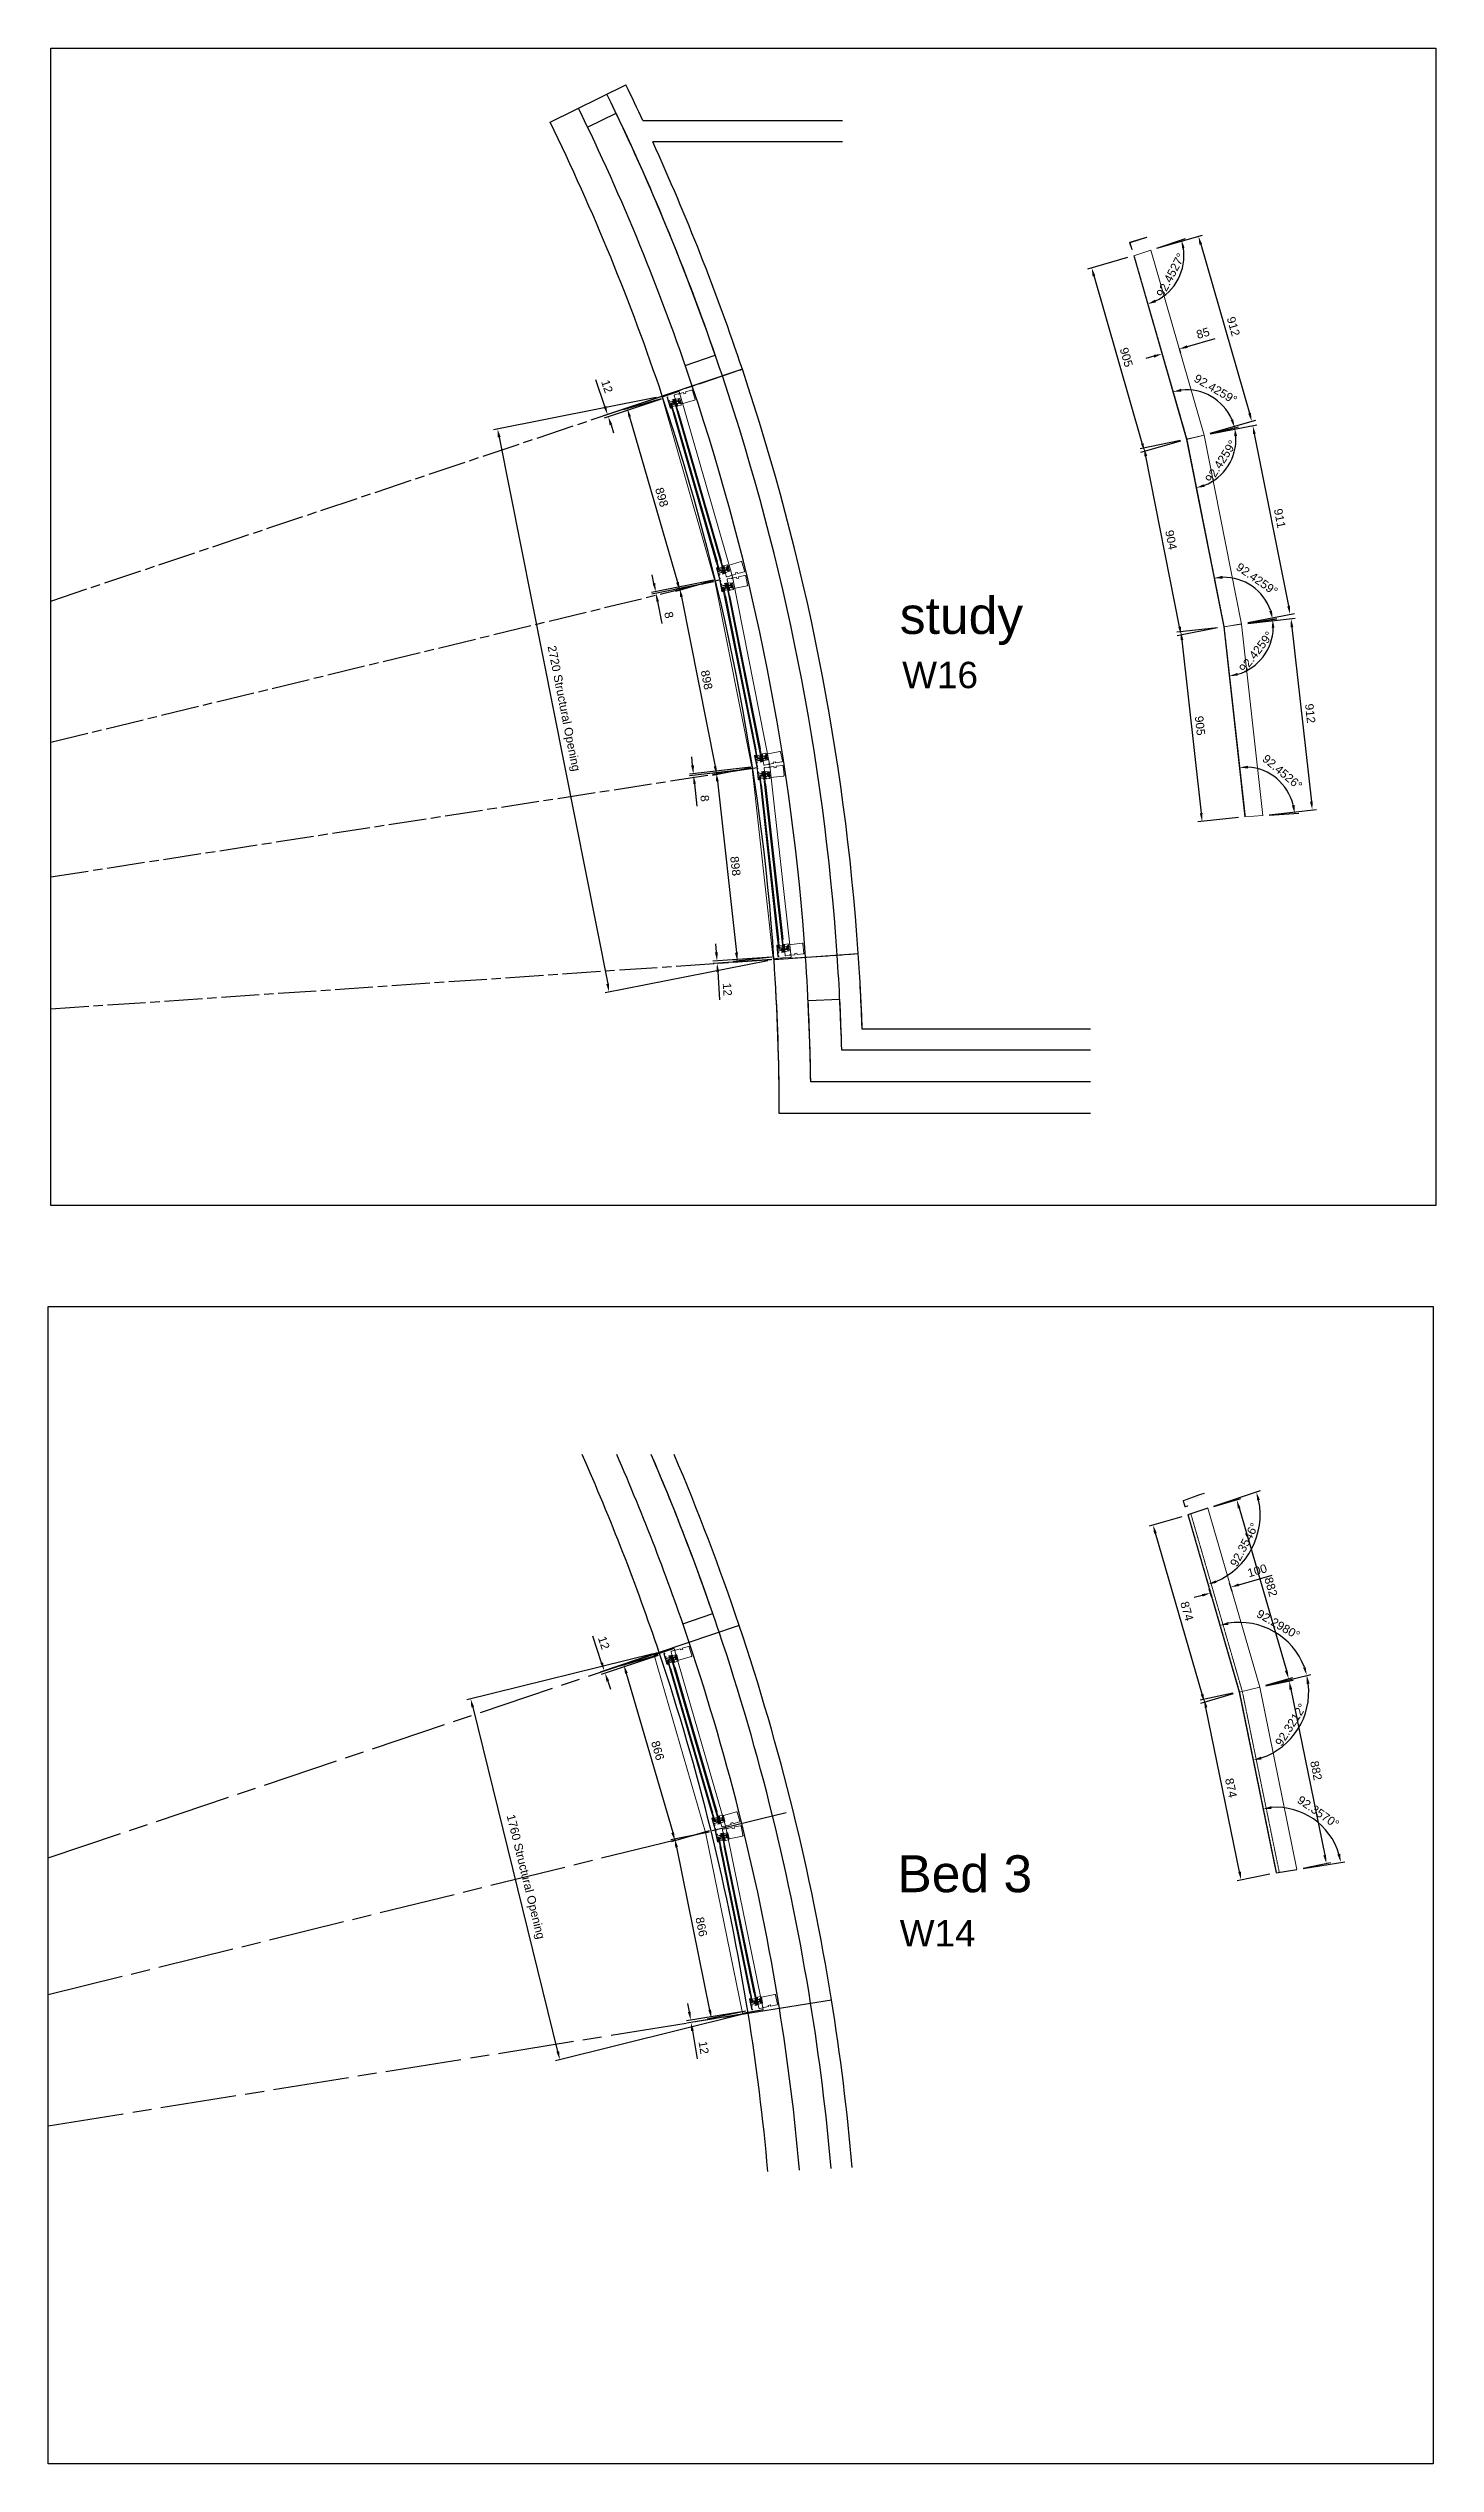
# Model space of a CAD drawing. Header units: inches. Extents: x 19267 to 40087, y 4081 to 15521.
# Drawn here: x 26403 to 32976, y 4081 to 15521 of the extents above; entities that cross this region are included whole.
import ezdxf

# ---------------------------------------------------------------- set-up
doc = ezdxf.new("R2010")
doc.units = ezdxf.units.IN
doc.header["$MEASUREMENT"] = 0
doc.linetypes.add('CENTERLINE', pattern=[30, 12, -1.5, 3, -1.5, 12])
doc.linetypes.add('HIDDENNEW0', pattern=[4.5, 1.5, -1.5, 1.5])
doc.layers.get('DEFPOINTS').update_dxf_attribs({"color": 251})
doc.layers.add('20-TEXT', color=3, linetype='Continuous')
doc.layers.add('DWG', color=7, linetype='Continuous')
doc.layers.add('NEW_GF', color=7, linetype='Continuous', true_color=0xffffff)
doc.layers.add('NEW_LGF', color=7, linetype='Continuous', true_color=0xffffff)
for name, color, linetype, lineweight in [('VELFAC_ALU', 4, 'Continuous', 0), ('VELFAC_COMPOSITE', 4, 'Continuous', 0), ('VELFAC_GASKET', 5, 'Continuous', 0), ('VELFAC_GLAZING', 5, 'Continuous', 0), ('VELFAC_GLAZING_BEAD', 5, 'Continuous', 0), ('VELFAC_WOOD', 2, 'Continuous', 0)]:
    doc.layers.add(name, color=color, linetype=linetype, lineweight=lineweight)
doc.layers.add('vport', color=6, linetype='Continuous', plot=False)
doc.styles.get("Standard").update_dxf_attribs({"font": 'arial.ttf'})
doc.dimstyles.new('20-TEXT', dxfattribs={"dimscale": 20, "dimtxt": 2, "dimasz": 2, "dimexe": 1, "dimexo": 1.5, "dimgap": 1, "dimtad": 1, "dimdec": 0, "dimzin": 0, "dimdsep": 46, "dimtxsty": 'Standard', "dimcen": 0.09, "dimadec": 4, "dimazin": 0, "dimtfac": 1, "dimtdec": 0, "dimtofl": 0, "dimtmove": 0, "dimatfit": 3, "dimfxl": 1, "dimtolj": 1, "dimtzin": 0, "dimarcsym": 0})

msp = doc.modelspace()

# ---------------------------------------------------------------- texts
at = {"layer": 'NEW_GF', "color": 15, "linetype": 'Continuous', "ltscale": 100}
for s, p in [('study', (30436.8, 12747.6)), ('Bed 3', (30425, 6787.9))]:
    msp.add_text(s, height=175, dxfattribs=at).set_placement(p)
at = {"layer": 'NEW_LGF', "color": 9, "linetype": 'Continuous', "ltscale": 100}
for s, p in [('W16', (30448.3, 12490.7)), ('W14', (30436.5, 6531))]:
    msp.add_text(s, height=125, dxfattribs=at).set_placement(p)

# ---------------------------------------------------------------- blocks, each defined once
blk = doc.blocks.new('*D34')
at = {"layer": '20-TEXT', "color": 0, "lineweight": -2, "transparency": 16777216}
for p, q in [((29282, 13868), (28512, 13715)), ((28539, 13680), (29053, 11091)), ((29811, 11200), (29041, 11047))]:
    blk.add_line(p, q, dxfattribs=at)
at = {"layer": '20-TEXT', "color": 0, "transparency": 16777216}
for points in [[(28546, 13681), (28532, 13679), (28531, 13719)], [(29059, 11092), (29046, 11089), (29060, 11051)]]:
    blk.add_solid(points, dxfattribs=at)
at = {"layer": 'DEFPOINTS', "color": 0, "transparency": 16777216}
for p in [(29312, 13874), (29841, 11206), (29060, 11051)]:
    blk.add_point(p, dxfattribs=at)
at = {"layer": '20-TEXT', "color": 0, "transparency": 16777216, "insert": (28841, 12394), "char_height": 40, "attachment_point": 5, "rotation": 281.22}
blk.add_mtext('\\A1;2720 Structural Opening', dxfattribs=at)
blk = doc.blocks.new('*D40')
at = {"layer": '20-TEXT', "color": 0, "lineweight": -2, "transparency": 16777216}
for p, q in [((29306, 13861), (29127, 13809)), ((29157, 13776), (29383, 12992)), ((29555, 13000), (29375, 12948))]:
    blk.add_line(p, q, dxfattribs=at)
at = {"layer": '20-TEXT', "color": 0, "transparency": 16777216}
for points in [[(29163, 13778), (29151, 13774), (29146, 13815)], [(29390, 12994), (29377, 12990), (29395, 12954)]]:
    blk.add_solid(points, dxfattribs=at)
at = {"layer": 'DEFPOINTS', "color": 0, "transparency": 16777216}
for p in [(29335, 13869), (29395, 12954), (29584, 13008)]:
    blk.add_point(p, dxfattribs=at)
at = {"layer": '20-TEXT', "color": 0, "transparency": 16777216, "insert": (29309, 13395), "char_height": 40, "attachment_point": 5, "rotation": 286.1133}
blk.add_mtext('\\A1;898', dxfattribs=at)
blk = doc.blocks.new('*D41')
at = {"layer": '20-TEXT', "color": 0, "lineweight": -2, "transparency": 16777216}
for p, q in [((29556, 12995), (29375, 12959)), ((29402, 12924), (29562, 12120)), ((29731, 12113), (29550, 12077))]:
    blk.add_line(p, q, dxfattribs=at)
at = {"layer": '20-TEXT', "color": 0, "transparency": 16777216}
for points in [[(29409, 12925), (29396, 12922), (29394, 12963)], [(29568, 12122), (29555, 12119), (29570, 12081)]]:
    blk.add_solid(points, dxfattribs=at)
at = {"layer": 'DEFPOINTS', "color": 0, "transparency": 16777216}
for p in [(29585, 13001), (29570, 12081), (29760, 12119)]:
    blk.add_point(p, dxfattribs=at)
at = {"layer": '20-TEXT', "color": 0, "transparency": 16777216, "insert": (29522, 12530), "char_height": 40, "attachment_point": 5, "rotation": 281.2389}
blk.add_mtext('\\A1;898', dxfattribs=at)
blk = doc.blocks.new('*D42')
at = {"layer": '20-TEXT', "color": 0, "lineweight": -2, "transparency": 16777216}
for p, q in [((29731, 12108), (29548, 12087)), ((29573, 12050), (29663, 11238)), ((29831, 11216), (29648, 11196))]:
    blk.add_line(p, q, dxfattribs=at)
at = {"layer": '20-TEXT', "color": 0, "transparency": 16777216}
for points in [[(29579, 12050), (29566, 12049), (29568, 12089)], [(29670, 11239), (29656, 11237), (29667, 11198)]]:
    blk.add_solid(points, dxfattribs=at)
at = {"layer": 'DEFPOINTS', "color": 0, "transparency": 16777216}
for p in [(29761, 12111), (29860, 11220), (29667, 11198)]:
    blk.add_point(p, dxfattribs=at)
at = {"layer": '20-TEXT', "color": 0, "transparency": 16777216, "insert": (29658, 11648), "char_height": 40, "attachment_point": 5, "rotation": 276.342}
blk.add_mtext('\\A1;898', dxfattribs=at)
blk = doc.blocks.new('*D43')
at = {"layer": '20-TEXT', "color": 0, "lineweight": -2, "transparency": 16777216}
for p, q in [((29554, 13003), (29260, 12944)), ((29556, 12995), (29262, 12936)), ((29272, 12987), (29264, 13027)), ((29289, 12901), (29310, 12797))]:
    blk.add_line(p, q, dxfattribs=at)
at = {"layer": '20-TEXT', "color": 0, "transparency": 16777216}
for points in [[(29279, 12989), (29266, 12986), (29280, 12948)], [(29296, 12902), (29283, 12900), (29282, 12940)]]:
    blk.add_solid(points, dxfattribs=at)
at = {"layer": 'DEFPOINTS', "color": 0, "transparency": 16777216}
for p in [(29282, 12940), (29584, 13008), (29585, 13001)]:
    blk.add_point(p, dxfattribs=at)
at = {"layer": '20-TEXT', "color": 0, "transparency": 16777216, "insert": (29343, 12837), "char_height": 40, "attachment_point": 5, "rotation": 281.2389}
blk.add_mtext('\\A1;8', dxfattribs=at)
blk = doc.blocks.new('*D44')
at = {"layer": '20-TEXT', "color": 0, "lineweight": -2, "transparency": 16777216}
for p, q in [((29455, 12125), (29451, 12165)), ((29731, 12116), (29440, 12083)), ((29731, 12108), (29440, 12075)), ((29465, 12038), (29476, 11932))]:
    blk.add_line(p, q, dxfattribs=at)
at = {"layer": '20-TEXT', "color": 0, "transparency": 16777216}
for points in [[(29462, 12126), (29448, 12124), (29459, 12085)], [(29471, 12038), (29458, 12037), (29460, 12077)]]:
    blk.add_solid(points, dxfattribs=at)
at = {"layer": 'DEFPOINTS', "color": 0, "transparency": 16777216}
for p in [(29460, 12077), (29760, 12119), (29761, 12111)]:
    blk.add_point(p, dxfattribs=at)
at = {"layer": '20-TEXT', "color": 0, "transparency": 16777216, "insert": (29513, 11969), "char_height": 40, "attachment_point": 5, "rotation": 276.342}
blk.add_mtext('\\A1;8', dxfattribs=at)
blk = doc.blocks.new('*D45')
at = {"layer": '20-TEXT', "color": 0, "lineweight": -2, "transparency": 16777216}
for p, q in [((29831, 11217), (29551, 11198)), ((29568, 11240), (29565, 11280)), ((29831, 11205), (29552, 11186)), ((29574, 11148), (29583, 11015))]:
    blk.add_line(p, q, dxfattribs=at)
at = {"layer": '20-TEXT', "color": 0, "transparency": 16777216}
for points in [[(29575, 11240), (29561, 11239), (29571, 11200)], [(29581, 11148), (29568, 11147), (29571, 11188)]]:
    blk.add_solid(points, dxfattribs=at)
at = {"layer": 'DEFPOINTS', "color": 0, "transparency": 16777216}
for p in [(29860, 11220), (29571, 11188), (29861, 11208)]:
    blk.add_point(p, dxfattribs=at)
at = {"layer": '20-TEXT', "color": 0, "transparency": 16777216, "insert": (29620, 11064), "char_height": 40, "attachment_point": 5, "rotation": 273.914}
blk.add_mtext('\\A1;12', dxfattribs=at)
blk = doc.blocks.new('*D46')
at = {"layer": '20-TEXT', "color": 0, "lineweight": -2, "transparency": 16777216}
for p, q in [((29039, 13825), (28997, 13951)), ((29303, 13871), (29033, 13781)), ((29307, 13860), (29037, 13769)), ((29069, 13738), (29081, 13700))]:
    blk.add_line(p, q, dxfattribs=at)
at = {"layer": '20-TEXT', "color": 0, "transparency": 16777216}
for points in [[(29046, 13827), (29033, 13823), (29052, 13787)], [(29075, 13740), (29062, 13736), (29056, 13776)]]:
    blk.add_solid(points, dxfattribs=at)
at = {"layer": 'DEFPOINTS', "color": 0, "transparency": 16777216}
for p in [(29331, 13881), (29335, 13869), (29052, 13787)]:
    blk.add_point(p, dxfattribs=at)
at = {"layer": '20-TEXT', "color": 0, "transparency": 16777216, "insert": (29050, 13920), "char_height": 40, "attachment_point": 5, "rotation": 288.5229}
blk.add_mtext('\\A1;12', dxfattribs=at)
blk = doc.blocks.new('*D70')
at = {"layer": '20-TEXT', "color": 0, "lineweight": -2, "transparency": 16777216}
blk.add_line((31654, 14575), (31790, 14621), dxfattribs=at)
blk.add_arc((31545, 14539), 238, 295.7187, 8.8744, dxfattribs=at)
at = {"layer": '20-TEXT', "color": 0, "transparency": 16777216}
for points in [[(31774, 14574), (31786, 14577), (31771, 14614)], [(31651, 14318), (31646, 14331), (31611, 14310)]]:
    blk.add_solid(points, dxfattribs=at)
at = {"layer": 'DEFPOINTS', "color": 0, "transparency": 16777216}
for p in [(31545, 14539), (31545, 14539), (31626, 14566), (31719, 14376), (31796, 13669)]:
    blk.add_point(p, dxfattribs=at)
at = {"layer": '20-TEXT', "color": 0, "transparency": 16777216, "insert": (31720, 14447), "char_height": 40, "attachment_point": 5, "rotation": 62.2965}
blk.add_mtext('\\A1;92.4527°', dxfattribs=at)
blk = doc.blocks.new('*D71')
at = {"layer": '20-TEXT', "color": 0, "lineweight": -2, "transparency": 16777216}
blk.add_line((32187, 11889), (32327, 11899), dxfattribs=at)
blk.add_arc((32072, 11882), 235, 13.6639, 86.6167, dxfattribs=at)
at = {"layer": '20-TEXT', "color": 0, "transparency": 16777216}
for points in [[(32086, 12110), (32086, 12123), (32046, 12115)], [(32307, 11938), (32294, 11936), (32307, 11898)]]:
    blk.add_solid(points, dxfattribs=at)
at = {"layer": 'DEFPOINTS', "color": 0, "transparency": 16777216}
for p in [(31972, 12781), (32266, 12016), (32072, 11882), (32072, 11882), (32157, 11887)]:
    blk.add_point(p, dxfattribs=at)
at = {"layer": '20-TEXT', "color": 0, "transparency": 16777216, "insert": (32249, 12093), "char_height": 40, "attachment_point": 5, "rotation": 320.1403}
blk.add_mtext('\\A1;92.4526°', dxfattribs=at)
blk = doc.blocks.new('*D72')
at = {"layer": '20-TEXT', "color": 0, "lineweight": -2, "transparency": 16777216}
for p, q in [((31942, 12777), (31749, 12756)), ((31773, 12718), (31865, 11899)), ((32042, 11878), (31849, 11857))]:
    blk.add_line(p, q, dxfattribs=at)
at = {"layer": '20-TEXT', "color": 0, "transparency": 16777216}
for points in [[(31780, 12719), (31767, 12718), (31769, 12758)], [(31871, 11899), (31858, 11898), (31869, 11859)]]:
    blk.add_solid(points, dxfattribs=at)
at = {"layer": 'DEFPOINTS', "color": 0, "transparency": 16777216}
for p in [(31972, 12781), (31869, 11859), (32072, 11882)]:
    blk.add_point(p, dxfattribs=at)
at = {"layer": '20-TEXT', "color": 0, "transparency": 16777216, "insert": (31859, 12313), "char_height": 40, "attachment_point": 5, "rotation": 276.3666}
blk.add_mtext('\\A1;905', dxfattribs=at)
blk = doc.blocks.new('*D73')
at = {"layer": '20-TEXT', "color": 0, "lineweight": -2, "transparency": 16777216}
for p, q in [((31766, 13663), (31575, 13625)), ((31762, 12781), (31602, 13589)), ((31942, 12776), (31751, 12738))]:
    blk.add_line(p, q, dxfattribs=at)
at = {"layer": '20-TEXT', "color": 0, "transparency": 16777216}
for points in [[(31609, 13591), (31595, 13588), (31594, 13629)], [(31769, 12782), (31756, 12780), (31770, 12742)]]:
    blk.add_solid(points, dxfattribs=at)
at = {"layer": 'DEFPOINTS', "color": 0, "transparency": 16777216}
for p in [(31594, 13629), (31796, 13669), (31972, 12782)]:
    blk.add_point(p, dxfattribs=at)
at = {"layer": '20-TEXT', "color": 0, "transparency": 16777216, "insert": (31722, 13193), "char_height": 40, "attachment_point": 5, "rotation": 281.2184}
blk.add_mtext('\\A1;904', dxfattribs=at)
blk = doc.blocks.new('*D74')
at = {"layer": '20-TEXT', "color": 0, "lineweight": -2, "transparency": 16777216}
for p, q in [((31516, 14531), (31326, 14476)), ((31585, 13651), (31357, 14443)), ((31767, 13661), (31577, 13607))]:
    blk.add_line(p, q, dxfattribs=at)
at = {"layer": '20-TEXT', "color": 0, "transparency": 16777216}
for points in [[(31363, 14445), (31350, 14441), (31346, 14481)], [(31591, 13652), (31579, 13649), (31596, 13612)]]:
    blk.add_solid(points, dxfattribs=at)
at = {"layer": 'DEFPOINTS', "color": 0, "transparency": 16777216}
for p in [(31545, 14539), (31346, 14481), (31796, 13670)]:
    blk.add_point(p, dxfattribs=at)
at = {"layer": '20-TEXT', "color": 0, "transparency": 16777216, "insert": (31510, 14058), "char_height": 40, "attachment_point": 5, "rotation": 286.0715}
blk.add_mtext('\\A1;905', dxfattribs=at)
blk = doc.blocks.new('*D75')
at = {"layer": '20-TEXT', "color": 0, "lineweight": -2, "transparency": 16777216}
for p, q in [((31655, 14574), (31871, 14637)), ((31863, 14593), (32093, 13793)), ((31907, 13698), (32123, 13760))]:
    blk.add_line(p, q, dxfattribs=at)
at = {"layer": '20-TEXT', "color": 0, "transparency": 16777216}
for points in [[(31869, 14594), (31856, 14591), (31852, 14631)], [(32100, 13795), (32087, 13791), (32104, 13755)]]:
    blk.add_solid(points, dxfattribs=at)
at = {"layer": 'DEFPOINTS', "color": 0, "transparency": 16777216}
for p in [(31626, 14566), (32104, 13755), (31878, 13690)]:
    blk.add_point(p, dxfattribs=at)
at = {"layer": '20-TEXT', "color": 0, "transparency": 16777216, "insert": (32017, 14204), "char_height": 40, "attachment_point": 5, "rotation": 286.0715}
blk.add_mtext('\\A1;912', dxfattribs=at)
blk = doc.blocks.new('*D76')
at = {"layer": '20-TEXT', "color": 0, "lineweight": -2, "transparency": 16777216}
for p, q in [((31908, 13695), (32128, 13738)), ((32116, 13695), (32278, 12880)), ((32085, 12801), (32306, 12844))]:
    blk.add_line(p, q, dxfattribs=at)
at = {"layer": '20-TEXT', "color": 0, "transparency": 16777216}
for points in [[(32123, 13696), (32110, 13694), (32109, 13734)], [(32285, 12881), (32272, 12878), (32286, 12840)]]:
    blk.add_solid(points, dxfattribs=at)
at = {"layer": 'DEFPOINTS', "color": 0, "transparency": 16777216}
for p in [(31878, 13689), (32286, 12840), (32056, 12795)]:
    blk.add_point(p, dxfattribs=at)
at = {"layer": '20-TEXT', "color": 0, "transparency": 16777216, "insert": (32237, 13295), "char_height": 40, "attachment_point": 5, "rotation": 281.2184}
blk.add_mtext('\\A1;911', dxfattribs=at)
blk = doc.blocks.new('*D77')
at = {"layer": '20-TEXT', "color": 0, "lineweight": -2, "transparency": 16777216}
for p, q in [((32086, 12797), (32310, 12822)), ((32294, 12780), (32387, 11953)), ((32187, 11891), (32411, 11916))]:
    blk.add_line(p, q, dxfattribs=at)
at = {"layer": '20-TEXT', "color": 0, "transparency": 16777216}
for points in [[(32301, 12781), (32288, 12779), (32290, 12820)], [(32393, 11954), (32380, 11953), (32391, 11914)]]:
    blk.add_solid(points, dxfattribs=at)
at = {"layer": 'DEFPOINTS', "color": 0, "transparency": 16777216}
for p in [(32056, 12794), (32391, 11914), (32157, 11887)]:
    blk.add_point(p, dxfattribs=at)
at = {"layer": '20-TEXT', "color": 0, "transparency": 16777216, "insert": (32381, 12371), "char_height": 40, "attachment_point": 5, "rotation": 276.3653}
blk.add_mtext('\\A1;912', dxfattribs=at)
blk = doc.blocks.new('*D78')
at = {"layer": '20-TEXT', "color": 0, "lineweight": -2, "transparency": 16777216}
blk.add_line((32086, 12798), (32223, 12819), dxfattribs=at)
blk.add_arc((31972, 12781), 234, 286.1811, 358.978, dxfattribs=at)
at = {"layer": '20-TEXT', "color": 0, "transparency": 16777216}
for points in [[(32199, 12776), (32212, 12777), (32203, 12816)], [(32038, 12550), (32036, 12563), (31998, 12548)]]:
    blk.add_solid(points, dxfattribs=at)
at = {"layer": 'DEFPOINTS', "color": 0, "transparency": 16777216}
for p in [(31972, 12781), (31972, 12781), (32056, 12794), (32113, 12594), (32072, 11882)]:
    blk.add_point(p, dxfattribs=at)
at = {"layer": '20-TEXT', "color": 0, "transparency": 16777216, "insert": (32125, 12663), "char_height": 40, "attachment_point": 5, "rotation": 52.5795}
blk.add_mtext('\\A1;92.4259°', dxfattribs=at)
blk = doc.blocks.new('*D79')
at = {"layer": '20-TEXT', "color": 0, "lineweight": -2, "transparency": 16777216}
blk.add_line((32085, 12799), (32223, 12821), dxfattribs=at)
blk.add_arc((31972, 12782), 234, 18.5835, 91.4274, dxfattribs=at)
at = {"layer": '20-TEXT', "color": 0, "transparency": 16777216}
for points in [[(31967, 13009), (31965, 13023), (31926, 13012)], [(32200, 12858), (32187, 12855), (32203, 12818)]]:
    blk.add_solid(points, dxfattribs=at)
at = {"layer": 'DEFPOINTS', "color": 0, "transparency": 16777216}
for p in [(31796, 13669), (32152, 12931), (31972, 12782), (31972, 12781), (32056, 12795)]:
    blk.add_point(p, dxfattribs=at)
at = {"layer": '20-TEXT', "color": 0, "transparency": 16777216, "insert": (32129, 13007), "char_height": 40, "attachment_point": 5, "rotation": 325.0054}
blk.add_mtext('\\A1;92.4259°', dxfattribs=at)
blk = doc.blocks.new('*D80')
at = {"layer": '20-TEXT', "color": 0, "lineweight": -2, "transparency": 16777216}
blk.add_line((31907, 13697), (32042, 13729), dxfattribs=at)
blk.add_arc((31795, 13670), 234, 23.4588, 96.2557, dxfattribs=at)
at = {"layer": '20-TEXT', "color": 0, "transparency": 16777216}
for points in [[(31771, 13895), (31769, 13909), (31731, 13894)], [(32016, 13765), (32004, 13761), (32023, 13725)]]:
    blk.add_solid(points, dxfattribs=at)
at = {"layer": 'DEFPOINTS', "color": 0, "transparency": 16777216}
for p in [(31545, 14539), (31962, 13833), (31796, 13670), (31796, 13669), (31878, 13690)]:
    blk.add_point(p, dxfattribs=at)
at = {"layer": '20-TEXT', "color": 0, "transparency": 16777216, "insert": (31933, 13907), "char_height": 40, "attachment_point": 5, "rotation": 329.8572}
blk.add_mtext('\\A1;92.4259°', dxfattribs=at)
blk = doc.blocks.new('*D81')
at = {"layer": '20-TEXT', "color": 0, "lineweight": -2, "transparency": 16777216}
blk.add_line((31908, 13696), (32042, 13728), dxfattribs=at)
blk.add_arc((31796, 13669), 233, 291.0506, 3.8121, dxfattribs=at)
at = {"layer": '20-TEXT', "color": 0, "transparency": 16777216}
for points in [[(32022, 13683), (32035, 13685), (32023, 13724)], [(31881, 13444), (31878, 13457), (31841, 13440)]]:
    blk.add_solid(points, dxfattribs=at)
at = {"layer": 'DEFPOINTS', "color": 0, "transparency": 16777216}
for p in [(31796, 13669), (31796, 13669), (31878, 13689), (31952, 13495), (31972, 12781)]:
    blk.add_point(p, dxfattribs=at)
at = {"layer": '20-TEXT', "color": 0, "transparency": 16777216, "insert": (31958, 13565), "char_height": 40, "attachment_point": 5, "rotation": 57.4313}
blk.add_mtext('\\A1;92.4259°', dxfattribs=at)
blk = doc.blocks.new('*D103')
at = {"layer": '20-TEXT', "color": 0, "lineweight": -2, "transparency": 16777216}
for p, q in [((29268, 7917), (28385, 7699)), ((28414, 7665), (28816, 6034)), ((29689, 6208), (28806, 5990))]:
    blk.add_line(p, q, dxfattribs=at)
at = {"layer": '20-TEXT', "color": 0, "transparency": 16777216}
for points in [[(28420, 7666), (28407, 7663), (28404, 7704)], [(28823, 6035), (28810, 6032), (28826, 5995)]]:
    blk.add_solid(points, dxfattribs=at)
at = {"layer": 'DEFPOINTS', "color": 0, "transparency": 16777216}
for p in [(29297, 7924), (29718, 6215), (28826, 5995)]:
    blk.add_point(p, dxfattribs=at)
at = {"layer": '20-TEXT', "color": 0, "transparency": 16777216, "insert": (28660, 6860), "char_height": 40, "attachment_point": 5, "rotation": 283.8574}
blk.add_mtext('\\A1;1760 Structural Opening', dxfattribs=at)
blk = doc.blocks.new('*D106')
at = {"layer": '20-TEXT', "color": 0, "lineweight": -2, "transparency": 16777216}
for p, q in [((29291, 7911), (29111, 7858)), ((29141, 7825), (29361, 7070)), ((29533, 7079), (29353, 7026))]:
    blk.add_line(p, q, dxfattribs=at)
at = {"layer": '20-TEXT', "color": 0, "transparency": 16777216}
for points in [[(29148, 7827), (29135, 7823), (29130, 7864)], [(29367, 7072), (29354, 7068), (29372, 7032)]]:
    blk.add_solid(points, dxfattribs=at)
at = {"layer": 'DEFPOINTS', "color": 0, "transparency": 16777216}
for p in [(29320, 7919), (29372, 7032), (29562, 7087)]:
    blk.add_point(p, dxfattribs=at)
at = {"layer": '20-TEXT', "color": 0, "transparency": 16777216, "insert": (29290, 7459), "char_height": 40, "attachment_point": 5, "rotation": 286.1959}
blk.add_mtext('\\A1;866', dxfattribs=at)
blk = doc.blocks.new('*D104')
at = {"layer": '20-TEXT', "color": 0, "lineweight": -2, "transparency": 16777216}
for p, q in [((29534, 7073), (29352, 7036)), ((29379, 7001), (29536, 6230)), ((29707, 6224), (29525, 6187))]:
    blk.add_line(p, q, dxfattribs=at)
at = {"layer": '20-TEXT', "color": 0, "transparency": 16777216}
for points in [[(29386, 7002), (29373, 6999), (29371, 7040)], [(29543, 6232), (29530, 6229), (29544, 6191)]]:
    blk.add_solid(points, dxfattribs=at)
at = {"layer": 'DEFPOINTS', "color": 0, "transparency": 16777216}
for p in [(29564, 7079), (29544, 6191), (29737, 6230)]:
    blk.add_point(p, dxfattribs=at)
at = {"layer": '20-TEXT', "color": 0, "transparency": 16777216, "insert": (29497, 6624), "char_height": 40, "attachment_point": 5, "rotation": 281.5147}
blk.add_mtext('\\A1;866', dxfattribs=at)
blk = doc.blocks.new('*D107')
at = {"layer": '20-TEXT', "color": 0, "lineweight": -2, "transparency": 16777216}
for p, q in [((29024, 7875), (28982, 8001)), ((29288, 7921), (29018, 7830)), ((29292, 7909), (29022, 7819)), ((29054, 7787), (29066, 7750))]:
    blk.add_line(p, q, dxfattribs=at)
at = {"layer": '20-TEXT', "color": 0, "transparency": 16777216}
for points in [[(29031, 7877), (29018, 7873), (29037, 7837)], [(29060, 7790), (29047, 7785), (29041, 7825)]]:
    blk.add_solid(points, dxfattribs=at)
at = {"layer": 'DEFPOINTS', "color": 0, "transparency": 16777216}
for p in [(29316, 7930), (29320, 7919), (29037, 7837)]:
    blk.add_point(p, dxfattribs=at)
at = {"layer": '20-TEXT', "color": 0, "transparency": 16777216, "insert": (29035, 7969), "char_height": 40, "attachment_point": 5, "rotation": 288.5229}
blk.add_mtext('\\A1;12', dxfattribs=at)
blk = doc.blocks.new('*D105')
at = {"layer": '20-TEXT', "color": 0, "lineweight": -2, "transparency": 16777216}
for p, q in [((29707, 6225), (29426, 6179)), ((29709, 6213), (29428, 6167)), ((29440, 6221), (29433, 6261)), ((29455, 6131), (29477, 5999))]:
    blk.add_line(p, q, dxfattribs=at)
at = {"layer": '20-TEXT', "color": 0, "transparency": 16777216}
for points in [[(29446, 6223), (29433, 6220), (29446, 6182)], [(29461, 6132), (29448, 6130), (29448, 6170)]]:
    blk.add_solid(points, dxfattribs=at)
at = {"layer": 'DEFPOINTS', "color": 0, "transparency": 16777216}
for p in [(29737, 6230), (29739, 6218), (29448, 6170)]:
    blk.add_point(p, dxfattribs=at)
at = {"layer": '20-TEXT', "color": 0, "transparency": 16777216, "insert": (29508, 6052), "char_height": 40, "attachment_point": 5, "rotation": 279.4173}
blk.add_mtext('\\A1;12', dxfattribs=at)
blk = doc.blocks.new('*D130')
at = {"layer": '20-TEXT', "color": 0, "lineweight": -2, "transparency": 16777216}
for p, q in [((31925, 8615), (32052, 8652)), ((32044, 8608), (32268, 7838)), ((32171, 7768), (32298, 7805))]:
    blk.add_line(p, q, dxfattribs=at)
at = {"layer": '20-TEXT', "color": 0, "transparency": 16777216}
for points in [[(32051, 8609), (32038, 8606), (32033, 8646)], [(32274, 7839), (32261, 7836), (32279, 7799)]]:
    blk.add_solid(points, dxfattribs=at)
at = {"layer": 'DEFPOINTS', "color": 0, "transparency": 16777216}
for p in [(31896, 8606), (32279, 7799), (32142, 7760)]:
    blk.add_point(p, dxfattribs=at)
at = {"layer": '20-TEXT', "color": 0, "transparency": 16777216, "insert": (32195, 8234), "char_height": 40, "attachment_point": 5, "rotation": 286.1684}
blk.add_mtext('\\A1;882', dxfattribs=at)
blk = doc.blocks.new('*D131')
at = {"layer": '20-TEXT', "color": 0, "lineweight": -2, "transparency": 16777216}
for p, q in [((32171, 7766), (32301, 7792)), ((32289, 7749), (32450, 6963)), ((32348, 6902), (32477, 6928))]:
    blk.add_line(p, q, dxfattribs=at)
at = {"layer": '20-TEXT', "color": 0, "transparency": 16777216}
for points in [[(32296, 7750), (32283, 7747), (32281, 7788)], [(32456, 6965), (32443, 6962), (32458, 6924)]]:
    blk.add_solid(points, dxfattribs=at)
at = {"layer": 'DEFPOINTS', "color": 0, "transparency": 16777216}
for p in [(32142, 7760), (32318, 6896), (32458, 6924)]:
    blk.add_point(p, dxfattribs=at)
at = {"layer": '20-TEXT', "color": 0, "transparency": 16777216, "insert": (32409, 7364), "char_height": 40, "attachment_point": 5, "rotation": 281.5491}
blk.add_mtext('\\A1;882', dxfattribs=at)
blk = doc.blocks.new('*D132')
at = {"layer": '20-TEXT', "color": 0, "lineweight": -2, "transparency": 16777216}
for p, q in [((32015, 7730), (31860, 7698)), ((32046, 6885), (31887, 7663)), ((32190, 6874), (32035, 6842))]:
    blk.add_line(p, q, dxfattribs=at)
at = {"layer": '20-TEXT', "color": 0, "transparency": 16777216}
for points in [[(31894, 7664), (31881, 7661), (31879, 7702)], [(32053, 6886), (32040, 6884), (32054, 6846)]]:
    blk.add_solid(points, dxfattribs=at)
at = {"layer": 'DEFPOINTS', "color": 0, "transparency": 16777216}
for p in [(31879, 7702), (32045, 7736), (32220, 6880)]:
    blk.add_point(p, dxfattribs=at)
at = {"layer": '20-TEXT', "color": 0, "transparency": 16777216, "insert": (32006, 7282), "char_height": 40, "attachment_point": 5, "rotation": 281.5492}
blk.add_mtext('\\A1;874', dxfattribs=at)
blk = doc.blocks.new('*D133')
at = {"layer": '20-TEXT', "color": 0, "lineweight": -2, "transparency": 16777216}
for p, q in [((31773, 8566), (31618, 8521)), ((31869, 7726), (31648, 8488)), ((32016, 7727), (31861, 7682))]:
    blk.add_line(p, q, dxfattribs=at)
at = {"layer": '20-TEXT', "color": 0, "transparency": 16777216}
for points in [[(31654, 8490), (31641, 8486), (31637, 8527)], [(31875, 7728), (31862, 7724), (31880, 7688)]]:
    blk.add_solid(points, dxfattribs=at)
at = {"layer": 'DEFPOINTS', "color": 0, "transparency": 16777216}
for p in [(31637, 8527), (31802, 8575), (32045, 7736)]:
    blk.add_point(p, dxfattribs=at)
at = {"layer": '20-TEXT', "color": 0, "transparency": 16777216, "insert": (31797, 8119), "char_height": 40, "attachment_point": 5, "rotation": 286.1683}
blk.add_mtext('\\A1;874', dxfattribs=at)
blk = doc.blocks.new('*D134')
at = {"layer": '20-TEXT', "color": 0, "lineweight": -2, "transparency": 16777216}
blk.add_line((31925, 8616), (32145, 8690), dxfattribs=at)
blk.add_arc((31802, 8575), 342, 292.8667, 11.8245, dxfattribs=at)
at = {"layer": '20-TEXT', "color": 0, "transparency": 16777216}
for points in [[(32130, 8643), (32143, 8646), (32126, 8683)], [(31937, 8253), (31932, 8265), (31897, 8246)]]:
    blk.add_solid(points, dxfattribs=at)
at = {"layer": 'DEFPOINTS', "color": 0, "transparency": 16777216}
for p in [(31896, 8606), (31802, 8575), (31802, 8575), (32052, 8341), (32045, 7736)]:
    blk.add_point(p, dxfattribs=at)
at = {"layer": '20-TEXT', "color": 0, "transparency": 16777216, "insert": (32069, 8434), "char_height": 40, "attachment_point": 5, "rotation": 62.3456}
blk.add_mtext('\\A1;92.3546°', dxfattribs=at)
blk = doc.blocks.new('*D135')
at = {"layer": '20-TEXT', "color": 0, "lineweight": -2, "transparency": 16777216}
blk.add_line((32171, 7767), (32384, 7819), dxfattribs=at)
blk.add_arc((32045, 7736), 330, 20.8281, 99.2105, dxfattribs=at)
at = {"layer": '20-TEXT', "color": 0, "transparency": 16777216}
for points in [[(31994, 8054), (31991, 8067), (31953, 8052)], [(32359, 7855), (32347, 7851), (32365, 7815)]]:
    blk.add_solid(points, dxfattribs=at)
at = {"layer": 'DEFPOINTS', "color": 0, "transparency": 16777216}
for p in [(31802, 8575), (32279, 7967), (32045, 7736), (32045, 7736), (32142, 7760)]:
    blk.add_point(p, dxfattribs=at)
at = {"layer": '20-TEXT', "color": 0, "transparency": 16777216, "insert": (32230, 8056), "char_height": 40, "attachment_point": 5, "rotation": 330.0193}
blk.add_mtext('\\A1;92.2980°', dxfattribs=at)
blk = doc.blocks.new('*D136')
at = {"layer": '20-TEXT', "color": 0, "lineweight": -2, "transparency": 16777216}
blk.add_line((32171, 7767), (32384, 7819), dxfattribs=at)
blk.add_arc((32045, 7736), 329, 288.5106, 6.9089, dxfattribs=at)
at = {"layer": '20-TEXT', "color": 0, "transparency": 16777216}
for points in [[(32365, 7774), (32378, 7776), (32365, 7815)], [(32151, 7417), (32148, 7430), (32111, 7413)]]:
    blk.add_solid(points, dxfattribs=at)
at = {"layer": 'DEFPOINTS', "color": 0, "transparency": 16777216}
for p in [(32045, 7736), (32045, 7736), (32142, 7760), (32267, 7492), (32220, 6880)]:
    blk.add_point(p, dxfattribs=at)
at = {"layer": '20-TEXT', "color": 0, "transparency": 16777216, "insert": (32289, 7581), "char_height": 40, "attachment_point": 5, "rotation": 57.7098}
blk.add_mtext('\\A1;92.3212°', dxfattribs=at)
blk = doc.blocks.new('*D137')
at = {"layer": '20-TEXT', "color": 0, "lineweight": -2, "transparency": 16777216}
blk.add_line((32348, 6901), (32545, 6932), dxfattribs=at)
blk.add_arc((32220, 6880), 310, 16.594, 94.1473, dxfattribs=at)
at = {"layer": '20-TEXT', "color": 0, "transparency": 16777216}
for points in [[(32198, 7182), (32196, 7195), (32158, 7183)], [(32523, 6970), (32510, 6967), (32526, 6929)]]:
    blk.add_solid(points, dxfattribs=at)
at = {"layer": 'DEFPOINTS', "color": 0, "transparency": 16777216}
for p in [(32045, 7736), (32457, 7079), (32220, 6880), (32220, 6880), (32318, 6896)]:
    blk.add_point(p, dxfattribs=at)
at = {"layer": '20-TEXT', "color": 0, "transparency": 16777216, "insert": (32419, 7168), "char_height": 40, "attachment_point": 5, "rotation": 325.3707}
blk.add_mtext('\\A1;92.3570°', dxfattribs=at)
blk = doc.blocks.new('*D190')
at = {"layer": '20-TEXT', "color": 0, "lineweight": -2, "transparency": 16777216}
for p, q in [((31679, 14075), (31685, 14055)), ((31760, 14099), (31766, 14078)), ((31799, 14109), (31931, 14147)), ((31641, 14063), (31602, 14052))]:
    blk.add_line(p, q, dxfattribs=at)
at = {"layer": '20-TEXT', "color": 0, "transparency": 16777216}
for points in [[(31639, 14069), (31642, 14056), (31679, 14074)], [(31797, 14115), (31801, 14102), (31761, 14097)]]:
    blk.add_solid(points, dxfattribs=at)
at = {"layer": 'DEFPOINTS', "color": 0, "transparency": 16777216}
for p in [(31670, 14104), (31752, 14128), (31761, 14097)]:
    blk.add_point(p, dxfattribs=at)
at = {"layer": '20-TEXT', "color": 0, "transparency": 16777216, "insert": (31873, 14172), "char_height": 40, "attachment_point": 5, "rotation": 16.0702}
blk.add_mtext('\\A1;85', dxfattribs=at)
blk = doc.blocks.new('*D193')
at = {"layer": '20-TEXT', "color": 0, "lineweight": -2, "transparency": 16777216}
for p, q in [((32011, 8212), (31999, 8252)), ((32043, 8244), (32201, 8290)), ((31870, 8194), (31832, 8183)), ((31915, 8184), (31903, 8224))]:
    blk.add_line(p, q, dxfattribs=at)
at = {"layer": '20-TEXT', "color": 0, "transparency": 16777216}
for points in [[(32041, 8250), (32045, 8238), (32005, 8233)], [(31868, 8200), (31872, 8188), (31909, 8205)]]:
    blk.add_solid(points, dxfattribs=at)
at = {"layer": 'DEFPOINTS', "color": 0, "transparency": 16777216}
for p in [(31923, 8155), (32005, 8233), (32019, 8183)]:
    blk.add_point(p, dxfattribs=at)
at = {"layer": '20-TEXT', "color": 0, "transparency": 16777216, "insert": (32130, 8311), "char_height": 40, "attachment_point": 5, "rotation": 16.1683}
blk.add_mtext('\\A1;100', dxfattribs=at)

# ---------------------------------------------------------------- dimensions: what is measured, and where the dimension line sits
at = {"layer": '20-TEXT'}
for p1, p2, distance, picture, middle in [((31795.5, 13669.6), (31545.1, 14538.9), 207.6, '*D74', (31509.7, 14058)), ((31625.7, 14566), (31878.2, 13689.7), 235.2, '*D75', (32016.8, 14204.1)), ((31670.3, 14104), (31752, 14127.5), -31.3, '*D190', (31873.3, 14172)), ((29335, 13869.1), (29331.2, 13880.5), 294.4, '*D46', (29049.8, 13919.7)), ((31878.4, 13688.7), (32055.7, 12794.7), 234.7, '*D76', (32236.9, 13295.2)), ((31971.7, 12781.7), (31795.7, 13668.6), 205.4, '*D73', (31721.9, 13193.1)), ((29583.6, 13008.5), (29585.2, 13000.6), -309.5, '*D43', (29343.3, 12837.2)), ((32055.9, 12793.7), (32157, 11887.4), 235.6, '*D77', (32380.8, 12371.1)), ((31971.8, 12780.8), (32072.1, 11881.6), -204.3, '*D72', (31859.1, 12313)), ((29760.4, 12118.9), (29761.3, 12110.9), -302.8, '*D44', (29513, 11969.5)), ((29860.4, 11219.5), (29861.3, 11207.5), -290.4, '*D45', (29620.1, 11064.2)), ((31896.3, 8606.3), (32141.8, 7759.5), 142.5, '*D130', (32194.8, 8233.9)), ((32044.8, 7735.6), (31801.6, 8574.6), 171.6, '*D133', (31797.2, 8118.5)), ((31923.2, 8155.1), (32019.1, 8182.9), 52, '*D193', (32130, 8311.3)), ((29320, 7918.9), (29316.2, 7930.3), 294.4, '*D107', (29034.9, 7969.5)), ((29320, 7918.9), (29561.7, 7086.9), -197.6, '*D106', (29289.9, 7459)), ((32141.8, 7759.5), (32318.4, 6895.7), 142.3, '*D131', (32409.1, 7364.2)), ((32219.6892, 6879.7592), (32044.8043, 7735.5863), 168.9208, '*D132', (32006.3505, 7281.9464)), ((29563.6, 7079.1), (29736.6, 6230.1), -196.2, '*D104', (29497.5, 6623.5)), ((29736.6, 6230.2), (29738.6, 6218.3), -294.4, '*D105', (29508.4, 6051.9))]:
    dim = msp.add_aligned_dim(p1=p1, p2=p2, distance=distance, dimstyle='20-TEXT', dxfattribs=at)
    dim.commit()
    dim.dimension.update_dxf_attribs({"geometry": picture, "text_midpoint": middle})
for base, line1, line2, picture, middle in [((31718.6574, 14376.4072), ((31795.6256, 13669.0986), (31545.0501, 14538.9356)), ((31545.0501, 14538.9356), (31625.7207, 14565.9635)), '*D70', (31719.8124, 14447.1699)), ((31962.3805, 13833.316), ((31878.183, 13689.6535), (31795.5077, 13669.5845)), ((31545.0525, 14538.9274), (31795.6256, 13669.0986)), '*D80', (31933.1904, 13906.7223)), ((31951.9676, 13495.2451), ((31878.4189, 13688.6817), (31795.7436, 13668.6128)), ((31971.7319, 12781.1935), (31795.6256, 13669.0986)), '*D81', (31958.3384, 13564.7362)), ((32152.2087, 12931.0744), ((31971.7319, 12781.1935), (31795.6256, 13669.0986)), ((32055.7319, 12794.6921), (31971.6554, 12781.6877)), '*D79', (32129.2218, 13006.788)), ((32113.0629, 12594.4054), ((32055.8848, 12793.7039), (31971.8083, 12780.6994)), ((32072.1092, 11881.5751), (31971.7319, 12781.1935)), '*D78', (32125.368, 12663.188)), ((32265.5237, 12015.6592), ((32072.1092, 11881.5751), (32156.9887, 11887.3824)), ((32072.1092, 11881.5751), (31971.7319, 12781.1935)), '*D71', (32248.8522, 12093.2597)), ((32051.743, 8340.8826), ((31896.3363, 8606.3171), (31801.561, 8574.5636)), ((32044.8091, 7735.5669), (31801.561, 8574.5636)), '*D134', (32068.9776, 8434.4382)), ((32279.3411, 7967.1404), ((32044.8091, 7735.5669), (31801.561, 8574.5636)), ((32141.8446, 7759.5274), (32044.8091, 7735.5669)), '*D135', (32229.709, 8056.0725)), ((32266.60852, 7492.007), ((32044.80433, 7735.58633), (32219.69255, 6879.74265)), ((32141.84462, 7759.52743), (32044.80913, 7735.56686)), '*D136', (32289.10014, 7581.19001)), ((32457.1219, 7078.8325), ((32219.6892, 6879.7592), (32318.3589, 6895.7264)), ((32044.8043, 7735.5863), (32219.6925, 6879.7427)), '*D137', (32418.7425, 7167.9876))]:
    dim = msp.add_angular_dim_2l(base=base, line1=line1, line2=line2, dimstyle='20-TEXT', dxfattribs=at)
    dim.commit()
    dim.dimension.update_dxf_attribs({"geometry": picture, "text_midpoint": middle})
for p1, p2, distance, text, picture, middle in [((29311.7, 13874), (29840.9, 11206.2), -795.7, '<> Structural Opening', '*D34', (28841.1, 12394.2)), ((29335, 13869.1), (29583.6, 13008.5), -196.8, '898', '*D40', (29309.1, 13395.4)), ((29585.2, 13000.6), (29760.4, 12118.9), -194.4, '898', '*D41', (29521.7, 12529.7)), ((29761.3, 12110.9), (29860.3, 11219.5), -194.1, '898', '*D42', (29658, 11648.2)), ((29296.7, 7923.7), (29718.3, 6215), -919.2, '<> Structural Opening', '*D103', (28659.9, 6860.3))]:
    dim = msp.add_aligned_dim(p1=p1, p2=p2, distance=distance, text=text, dimstyle='20-TEXT', dxfattribs=at)
    dim.commit()
    dim.dimension.update_dxf_attribs({"geometry": picture, "text_midpoint": middle})

# ---------------------------------------------------------------- hatches: boundary and pattern name
at = {"layer": 'VELFAC_ALU', "linetype": 'Continuous'}
h = msp.add_hatch(color=256, dxfattribs=at)
h.dxf.hatch_style = 1
h.paths.add_polyline_path([(31780.8, 8643.6, 0.389325), (31779.2, 8640.3), (31786.9, 8615.3, 0.4142136), (31790.3, 8613.6), (31800.7, 8616.8), (31800.1, 8618.5), (31789.8, 8615.3, -0.4142136), (31788.7, 8615.9), (31780.9, 8640.8, -0.3789744), (31781.4, 8641.9), (31857.6, 8670.2), (31879.1, 8676.8), (31878.5, 8678.5), (31857, 8671.9)])
at = {"layer": 'VELFAC_COMPOSITE'}
h = msp.add_hatch(color=8, dxfattribs=at)
h.paths.add_polyline_path([(29369.5, 13842.7, -0.5205671), (29367.6, 13844.2), (29367.6, 13844.6, 0.5205671), (29366.9, 13845.2), (29365.2, 13844.7, -0.1316525), (29365, 13844.7), (29364.6, 13844.8, -0.4142136), (29364.4, 13845.2), (29364.6, 13846.1, -0.4142136), (29365, 13846.3), (29365.2, 13846.2, 1.6961405), (29365.4, 13847.3), (29365.3, 13847.3, -0.4142136), (29365, 13847.7), (29365.2, 13848.5, -0.4142136), (29365.6, 13848.8), (29366, 13848.7, -0.1316525), (29366.1, 13848.6), (29367.4, 13847.4, 0.5773503), (29368.2, 13847.6), (29368.6, 13849.3, -0.2679492), (29370, 13850.7), (29371, 13851, 0.2679492), (29371.2, 13851.2, -0.2679492), (29371.4, 13851.4), (29374.8, 13852.4, -0.176327), (29375.5, 13852.4), (29377.6, 13851.4, 0.176327), (29379, 13851.4), (29386.8, 13853.6, 0.4142136), (29387.2, 13854.2), (29386.5, 13856.6, -0.4142136), (29386.8, 13857.3), (29390.2, 13858.2, -0.4142136), (29390.8, 13857.9), (29391.3, 13856.3, -0.3420014), (29390.8, 13855.2, -0.4903114), (29390.5, 13855.3), (29390.3, 13856.2, 0.4142136), (29389.6, 13856.5), (29388.7, 13856.2, 0.4142136), (29388.3, 13855.6), (29389.2, 13852.5, 0.1989124), (29389.7, 13851.9), (29391.2, 13851, 0.6681786), (29391.6, 13851.4), (29391.5, 13852, -0.4903114), (29391.6, 13852.3, -0.3420014), (29392.6, 13851.6), (29393.1, 13850, -0.4142136), (29392.7, 13849.4), (29389.8, 13848.5, -0.1989124), (29389, 13848.6), (29388.2, 13849.1, -0.1989124), (29388.1, 13849.2), (29388.1, 13849.4, -0.4142136), (29388.2, 13849.6), (29389.1, 13849.9, 0.6681786), (29389.2, 13850.5), (29388.2, 13851, -0.1482912), (29387.8, 13851.4, 0.3577563), (29387.2, 13851.7), (29384.8, 13850.9, 0.4142136), (29384.6, 13850.6), (29384.8, 13849.7, -0.4142136), (29384.6, 13849.3), (29382.5, 13848.7, -0.3492156), (29382.1, 13848.9), (29381.6, 13849.8, 0.3492156), (29381.3, 13849.9), (29374.9, 13848.1, 0.4142136), (29374.2, 13846.9), (29374.4, 13846.2, 0.4142136), (29375, 13845.8), (29376.5, 13846.3, -0.4142136), (29377.1, 13845.9), (29377.2, 13845.7, -0.4142136), (29376.6, 13844.7)])
h.paths.add_polyline_path([(29373.1, 13846.1), (29373, 13846.6, -0.4142136), (29374.5, 13849.3), (29375.1, 13849.5, 1), (29374.7, 13850.8), (29370.8, 13849.7, 0.2679492), (29369.7, 13848.6), (29368.9, 13845.3), (29368.9, 13844.8, 0.5205671), (29369.8, 13844.1), (29372.5, 13844.8, 0.4142136)], flags=16)
h = msp.add_hatch(color=8, dxfattribs=at)
h.paths.add_polyline_path([(29598.7, 13049.3, 0.5205671), (29597.9, 13047), (29598.1, 13046.6, -0.5205671), (29597.8, 13045.7), (29596.1, 13045.2, 0.1316525), (29596, 13045.1), (29595.7, 13044.9, 0.4142136), (29595.7, 13044.4), (29596.4, 13043.8, 0.4142136), (29596.8, 13043.8), (29596.9, 13043.9, -1.6961405), (29597.7, 13043.2), (29597.6, 13043.1, 0.4142136), (29597.6, 13042.7), (29598.2, 13042.1, 0.4142136), (29598.6, 13042.1), (29598.9, 13042.3, 0.1316525), (29599, 13042.5), (29599.4, 13044.2, -0.5773503), (29600.2, 13044.4), (29601.5, 13043.2, 0.2679492), (29603.4, 13042.7), (29604.4, 13043, -0.2679492), (29604.7, 13042.9, 0.2679492), (29605, 13042.9), (29608.4, 13043.9, 0.176327), (29608.9, 13044.3), (29610.2, 13046.2, -0.176327), (29611.3, 13047), (29619.2, 13049.3, -0.4142136), (29619.8, 13048.9), (29620.5, 13046.5, 0.4142136), (29621.1, 13046.2), (29624.5, 13047.2, 0.4142136), (29624.8, 13047.8), (29624.4, 13049.3, 0.3420014), (29623.4, 13050.1, 0.4903114), (29623.2, 13049.8), (29623.4, 13048.9, -0.4142136), (29623.1, 13048.3), (29622.1, 13048, -0.4142136), (29621.5, 13048.4), (29620.6, 13051.5, -0.1989124), (29620.7, 13052.3), (29621.5, 13053.8, -0.6681786), (29622.1, 13053.7), (29622.3, 13053.1, 0.4903114), (29622.5, 13053, 0.3420014), (29623, 13054.1), (29622.5, 13055.7, 0.4142136), (29621.9, 13056), (29619, 13055.1, 0.1989124), (29618.4, 13054.7), (29617.9, 13053.9, 0.1989124), (29617.9, 13053.7), (29618, 13053.5, 0.4142136), (29618.2, 13053.4), (29619.1, 13053.6, -0.6681786), (29619.5, 13053.2), (29618.9, 13052.2, 0.1482912), (29618.8, 13051.7, -0.3577563), (29618.5, 13051.1), (29616, 13050.4, -0.4142136), (29615.7, 13050.6), (29615.4, 13051.5, 0.4142136), (29615, 13051.7), (29612.9, 13051.1, 0.3492156), (29612.7, 13050.8), (29612.7, 13049.7, -0.3492156), (29612.5, 13049.4), (29606.1, 13047.6, -0.4142136), (29604.9, 13048.3), (29604.7, 13048.9, -0.4142136), (29605.1, 13049.6), (29606.5, 13050, 0.4142136), (29606.8, 13050.6), (29606.8, 13050.8, 0.4142136), (29605.8, 13051.3)])
h.paths.add_polyline_path([(29603.6, 13048.4), (29603.7, 13047.9, 0.4142136), (29606.4, 13046.4), (29607, 13046.5, -1), (29607.4, 13045.2), (29603.5, 13044.1, -0.2679492), (29602, 13044.4), (29599.6, 13046.8), (29599.3, 13047.2, -0.5205671), (29599.7, 13048.3), (29602.3, 13049, -0.4142136)], flags=16)
h = msp.add_hatch(color=8, dxfattribs=at)
h.paths.add_polyline_path([(29617.3, 12971.3, -0.5205671), (29615.5, 12973), (29615.6, 12973.4, 0.5205671), (29614.9, 12974.1), (29613.2, 12973.8, -0.1316525), (29613, 12973.8), (29612.7, 12973.9, -0.4142136), (29612.5, 12974.3), (29612.8, 12975.1, -0.4142136), (29613.1, 12975.3), (29613.3, 12975.3, 1.6961405), (29613.6, 12976.3), (29613.5, 12976.3, -0.4142136), (29613.3, 12976.7), (29613.6, 12977.5, -0.4142136), (29614, 12977.7), (29614.3, 12977.6, -0.1316525), (29614.4, 12977.5), (29615.6, 12976.2, 0.5773503), (29616.4, 12976.4), (29617, 12978, -0.2679492), (29618.5, 12979.3), (29619.5, 12979.5, 0.2679492), (29619.7, 12979.7, -0.2679492), (29619.9, 12979.9), (29623.4, 12980.6, -0.176327), (29624.1, 12980.5), (29626.1, 12979.4, 0.176327), (29627.5, 12979.2), (29635.5, 12980.8, 0.4142136), (29635.9, 12981.4), (29635.4, 12983.8, -0.4142136), (29635.8, 12984.4), (29639.2, 12985.1, -0.4142136), (29639.8, 12984.7), (29640.1, 12983.1, -0.3420014), (29639.6, 12982, -0.4903114), (29639.3, 12982.1), (29639.1, 12983, 0.4142136), (29638.6, 12983.4), (29637.6, 12983.2, 0.4142136), (29637.2, 12982.6), (29637.8, 12979.4, 0.1989124), (29638.2, 12978.8), (29639.6, 12977.8, 0.6681786), (29640.1, 12978.1), (29640, 12978.8, -0.4903114), (29640.2, 12979, -0.3420014), (29641.1, 12978.2), (29641.4, 12976.6, -0.4142136), (29641, 12976.1), (29638, 12975.5, -0.1989124), (29637.3, 12975.6), (29636.5, 12976.1, -0.1989124), (29636.4, 12976.2), (29636.4, 12976.5, -0.4142136), (29636.5, 12976.7), (29637.5, 12976.9, 0.6681786), (29637.6, 12977.4), (29636.7, 12978, -0.1482912), (29636.3, 12978.5, 0.3577563), (29635.7, 12978.8), (29633.3, 12978.3, 0.4142136), (29633, 12977.9), (29633.2, 12977, -0.4142136), (29633, 12976.7), (29630.7, 12976.3, -0.3492156), (29630.4, 12976.4), (29630, 12977.4, 0.3492156), (29629.6, 12977.6), (29623.1, 12976.3, 0.4142136), (29622.4, 12975.1), (29622.5, 12974.4, 0.4142136), (29623.1, 12974), (29624.6, 12974.3, -0.4142136), (29625.1, 12973.9), (29625.2, 12973.7, -0.4142136), (29624.6, 12972.8)])
h.paths.add_polyline_path([(29621.2, 12974.4), (29621.1, 12974.9, -0.4142136), (29622.9, 12977.5), (29623.5, 12977.6, 1), (29623.2, 12979), (29619.2, 12978.2, 0.2679492), (29618.1, 12977.2), (29617, 12974), (29616.9, 12973.5, 0.5205671), (29617.7, 12972.7), (29620.4, 12973.2, 0.4142136)], flags=16)
h = msp.add_hatch(color=8, dxfattribs=at)
h.paths.add_polyline_path([(29778.9, 12158.2, 0.5205671), (29777.9, 12156), (29778.1, 12155.7, -0.5205671), (29777.7, 12154.8), (29776, 12154.4, 0.1316525), (29775.8, 12154.3), (29775.6, 12154.1, 0.4142136), (29775.5, 12153.7), (29776.1, 12153, 0.4142136), (29776.5, 12153), (29776.7, 12153.1, -1.6961405), (29777.4, 12152.3), (29777.2, 12152.2, 0.4142136), (29777.2, 12151.8), (29777.8, 12151.1, 0.4142136), (29778.2, 12151.1), (29778.5, 12151.3, 0.1316525), (29778.6, 12151.4), (29779.2, 12153.1, -0.5773503), (29780, 12153.3), (29781.2, 12152, 0.2679492), (29783, 12151.3), (29784, 12151.5, -0.2679492), (29784.3, 12151.4, 0.2679492), (29784.6, 12151.3), (29788.1, 12152, 0.176327), (29788.7, 12152.4), (29790.1, 12154.2, -0.176327), (29791.3, 12154.9), (29799.3, 12156.5, -0.4142136), (29799.9, 12156.1), (29800.4, 12153.6, 0.4142136), (29801, 12153.3), (29804.4, 12153.9, 0.4142136), (29804.8, 12154.5), (29804.5, 12156.1, 0.3420014), (29803.6, 12156.9, 0.4903114), (29803.3, 12156.7), (29803.5, 12155.8, -0.4142136), (29803.1, 12155.2), (29802.1, 12155, -0.4142136), (29801.6, 12155.4), (29800.9, 12158.6, -0.1989124), (29801.1, 12159.4), (29802, 12160.8, -0.6681786), (29802.5, 12160.7), (29802.7, 12160, 0.4903114), (29803, 12159.9, 0.3420014), (29803.5, 12161), (29803.2, 12162.6, 0.4142136), (29802.6, 12163), (29799.6, 12162.4, 0.1989124), (29798.9, 12161.9), (29798.4, 12161.2, 0.1989124), (29798.4, 12161), (29798.4, 12160.8, 0.4142136), (29798.7, 12160.6), (29799.6, 12160.8, -0.6681786), (29799.9, 12160.4), (29799.3, 12159.5, 0.1482912), (29799.1, 12158.9, -0.3577563), (29798.7, 12158.4), (29796.3, 12157.9, -0.4142136), (29795.9, 12158.2), (29795.7, 12159, 0.4142136), (29795.4, 12159.3), (29793.2, 12158.8, 0.3492156), (29792.9, 12158.6), (29792.9, 12157.5, -0.3492156), (29792.7, 12157.2), (29786.2, 12155.9, -0.4142136), (29785, 12156.7), (29784.9, 12157.4, -0.4142136), (29785.2, 12158), (29786.7, 12158.3, 0.4142136), (29787.1, 12158.9), (29787.1, 12159.1, 0.4142136), (29786.2, 12159.7)])
h.paths.add_polyline_path([(29783.7, 12156.9), (29783.8, 12156.4, 0.4142136), (29786.4, 12154.7), (29787, 12154.8, -1), (29787.3, 12153.4), (29783.2, 12152.6, -0.2679492), (29781.8, 12153.1), (29779.6, 12155.7), (29779.3, 12156.1, -0.5205671), (29779.8, 12157.1), (29782.5, 12157.7, -0.4142136)], flags=16)
h = msp.add_hatch(color=8, dxfattribs=at)
h.paths.add_polyline_path([(29790.8, 12079, -0.5205671), (29789.2, 12080.8), (29789.3, 12081.2, 0.5205671), (29788.6, 12082), (29786.9, 12081.8, -0.1316525), (29786.7, 12081.8), (29786.4, 12081.9, -0.4142136), (29786.2, 12082.3), (29786.6, 12083.2, -0.4142136), (29787, 12083.3), (29787.1, 12083.2, 1.6961405), (29787.5, 12084.2), (29787.4, 12084.3, -0.4142136), (29787.2, 12084.7), (29787.6, 12085.5, -0.4142136), (29788, 12085.6), (29788.3, 12085.5, -0.1316525), (29788.5, 12085.4), (29789.5, 12084, 0.5773503), (29790.4, 12084.1), (29791.1, 12085.7, -0.2679492), (29792.7, 12086.9), (29793.6, 12087, 0.2679492), (29793.9, 12087.1, -0.2679492), (29794.1, 12087.3), (29797.7, 12087.7, -0.176327), (29798.3, 12087.5), (29800.3, 12086.3, 0.176327), (29801.6, 12085.9), (29809.7, 12086.8, 0.4142136), (29810.2, 12087.4), (29809.9, 12089.9, -0.4142136), (29810.3, 12090.4), (29813.8, 12090.8, -0.4142136), (29814.4, 12090.4), (29814.5, 12088.8, -0.3420014), (29813.9, 12087.7, -0.4903114), (29813.6, 12087.9), (29813.5, 12088.8, 0.4142136), (29813, 12089.2), (29812, 12089.1, 0.4142136), (29811.6, 12088.5), (29811.9, 12085.3, 0.1989124), (29812.3, 12084.6), (29813.6, 12083.6, 0.6681786), (29814.1, 12083.8), (29814, 12084.5, -0.4903114), (29814.2, 12084.7, -0.3420014), (29815.1, 12083.8), (29815.3, 12082.2, -0.4142136), (29814.8, 12081.7), (29811.8, 12081.3, -0.1989124), (29811, 12081.5), (29810.3, 12082.1, -0.1989124), (29810.2, 12082.2), (29810.2, 12082.5, -0.4142136), (29810.4, 12082.7), (29811.3, 12082.8, 0.6681786), (29811.5, 12083.3), (29810.6, 12084, -0.1482912), (29810.3, 12084.5, 0.3577563), (29809.8, 12084.8), (29807.3, 12084.6, 0.4142136), (29807, 12084.2), (29807.1, 12083.3, -0.4142136), (29806.8, 12083), (29804.6, 12082.7, -0.3492156), (29804.3, 12082.9), (29803.9, 12083.9, 0.3492156), (29803.6, 12084.1), (29797, 12083.4, 0.4142136), (29796.1, 12082.3), (29796.2, 12081.6, 0.4142136), (29796.8, 12081.2), (29798.3, 12081.3, -0.4142136), (29798.8, 12080.9), (29798.8, 12080.6, -0.4142136), (29798.2, 12079.8)])
h.paths.add_polyline_path([(29795, 12081.7), (29794.9, 12082.2, -0.4142136), (29796.8, 12084.6), (29797.5, 12084.7, 1), (29797.3, 12086.1), (29793.2, 12085.7, 0.2679492), (29792, 12084.8), (29790.7, 12081.7), (29790.5, 12081.2, 0.5205671), (29791.3, 12080.3), (29794.1, 12080.6, 0.4142136)], flags=16)
h = msp.add_hatch(color=8, dxfattribs=at)
h.paths.add_polyline_path([(29882.2, 11257.2, 0.5205671), (29881.1, 11255), (29881.2, 11254.6, -0.5205671), (29880.8, 11253.8), (29879, 11253.6, 0.1316525), (29878.8, 11253.5), (29878.6, 11253.3, 0.4142136), (29878.5, 11252.9), (29879, 11252.2, 0.4142136), (29879.4, 11252.1), (29879.6, 11252.2, -1.6961405), (29880.2, 11251.4), (29880.1, 11251.3, 0.4142136), (29880, 11250.8), (29880.5, 11250.1, 0.4142136), (29881, 11250.1), (29881.2, 11250.3, 0.1316525), (29881.3, 11250.4), (29882.1, 11252, -0.5773503), (29882.9, 11252.1), (29883.9, 11250.7, 0.2679492), (29885.8, 11249.9), (29886.8, 11250, -0.2679492), (29887, 11249.9, 0.2679492), (29887.3, 11249.8), (29890.8, 11250.2, 0.176327), (29891.5, 11250.5), (29893.1, 11252.2, -0.176327), (29894.3, 11252.8), (29902.4, 11253.7, -0.4142136), (29903, 11253.2), (29903.2, 11250.7, 0.4142136), (29903.8, 11250.3), (29907.3, 11250.7, 0.4142136), (29907.7, 11251.2), (29907.5, 11252.8, 0.3420014), (29906.7, 11253.7, 0.4903114), (29906.5, 11253.5), (29906.6, 11252.6, -0.4142136), (29906.1, 11252.1), (29905.1, 11252, -0.4142136), (29904.6, 11252.4), (29904.2, 11255.7, -0.1989124), (29904.4, 11256.4), (29905.5, 11257.7, -0.6681786), (29906, 11257.6), (29906.1, 11256.9, 0.4903114), (29906.4, 11256.7, 0.3420014), (29907, 11257.8), (29906.8, 11259.4, 0.4142136), (29906.3, 11259.8), (29903.2, 11259.5, 0.1989124), (29902.5, 11259.1), (29902, 11258.4, 0.1989124), (29901.9, 11258.3), (29901.9, 11258, 0.4142136), (29902.2, 11257.9), (29903.1, 11258, -0.6681786), (29903.4, 11257.5), (29902.7, 11256.6, 0.1482912), (29902.5, 11256.1, -0.3577563), (29902, 11255.6), (29899.5, 11255.4, -0.4142136), (29899.2, 11255.6), (29899.1, 11256.5, 0.4142136), (29898.8, 11256.8), (29896.5, 11256.5, 0.3492156), (29896.2, 11256.3), (29896.1, 11255.2, -0.3492156), (29895.9, 11254.9), (29889.3, 11254.2, -0.4142136), (29888.2, 11255.1), (29888.1, 11255.8, -0.4142136), (29888.5, 11256.3), (29890, 11256.5, 0.4142136), (29890.5, 11257.1), (29890.4, 11257.3, 0.4142136), (29889.6, 11258)])
h.paths.add_polyline_path([(29886.9, 11255.4), (29886.9, 11254.9, 0.4142136), (29889.4, 11253), (29890, 11253, -1), (29890.1, 11251.6), (29886.1, 11251.2, -0.2679492), (29884.7, 11251.8), (29882.7, 11254.5), (29882.5, 11255, -0.5205671), (29883, 11256), (29885.8, 11256.3, -0.4142136)], flags=16)
h = msp.add_hatch(color=8, dxfattribs=at)
h.paths.add_polyline_path([(29354.6, 7892.4, -0.5205671), (29352.7, 7894), (29352.7, 7894.4, 0.5205671), (29351.9, 7895), (29350.2, 7894.5, -0.1316525), (29350.1, 7894.5), (29349.7, 7894.6, -0.4142136), (29349.5, 7894.9), (29349.7, 7895.8, -0.4142136), (29350.1, 7896), (29350.2, 7896, 1.6961405), (29350.5, 7897), (29350.3, 7897.1, -0.4142136), (29350.1, 7897.4), (29350.3, 7898.3, -0.4142136), (29350.7, 7898.5), (29351, 7898.4, -0.1316525), (29351.2, 7898.3), (29352.4, 7897.1, 0.5773503), (29353.3, 7897.4), (29353.7, 7899.1, -0.2679492), (29355.1, 7900.5), (29356, 7900.8, 0.2679492), (29356.2, 7901, -0.2679492), (29356.4, 7901.2), (29359.9, 7902.2, -0.176327), (29360.5, 7902.1), (29362.7, 7901.2, 0.176327), (29364, 7901.1), (29371.9, 7903.4, 0.4142136), (29372.2, 7904), (29371.5, 7906.4, -0.4142136), (29371.9, 7907), (29375.2, 7908, -0.4142136), (29375.9, 7907.6), (29376.3, 7906.1, -0.3420014), (29375.9, 7904.9, -0.4903114), (29375.6, 7905.1), (29375.3, 7905.9, 0.4142136), (29374.7, 7906.3), (29373.7, 7906, 0.4142136), (29373.4, 7905.4), (29374.3, 7902.2, 0.1989124), (29374.8, 7901.6), (29376.3, 7900.8, 0.6681786), (29376.7, 7901.1), (29376.5, 7901.8, -0.4903114), (29376.7, 7902.1, -0.3420014), (29377.7, 7901.3), (29378.1, 7899.8, -0.4142136), (29377.8, 7899.1), (29374.8, 7898.3, -0.1989124), (29374.1, 7898.4), (29373.3, 7898.8, -0.1989124), (29373.2, 7898.9), (29373.1, 7899.1, -0.4142136), (29373.2, 7899.4), (29374.2, 7899.7, 0.6681786), (29374.2, 7900.2), (29373.3, 7900.7, -0.1482912), (29372.9, 7901.2, 0.3577563), (29372.3, 7901.4), (29369.9, 7900.7, 0.4142136), (29369.6, 7900.3), (29369.9, 7899.5, -0.4142136), (29369.7, 7899.1), (29367.5, 7898.5, -0.3492156), (29367.2, 7898.6), (29366.7, 7899.5, 0.3492156), (29366.3, 7899.7), (29360, 7897.8, 0.4142136), (29359.3, 7896.6), (29359.5, 7895.9, 0.4142136), (29360.1, 7895.6), (29361.5, 7896, -0.4142136), (29362.1, 7895.7), (29362.2, 7895.4, -0.4142136), (29361.7, 7894.5)])
h.paths.add_polyline_path([(29358.2, 7895.8), (29358.1, 7896.3, -0.4142136), (29359.6, 7899), (29360.2, 7899.2, 1), (29359.8, 7900.6), (29355.8, 7899.4, 0.2679492), (29354.8, 7898.3), (29354, 7895), (29354, 7894.5, 0.5205671), (29354.8, 7893.8), (29357.5, 7894.6, 0.4142136)], flags=16)
h = msp.add_hatch(color=8, dxfattribs=at)
h.paths.add_polyline_path([(29576.7, 7127.7, 0.5205671), (29575.9, 7125.4), (29576.2, 7125.1, -0.5205671), (29575.8, 7124.1), (29574.1, 7123.6, 0.1316525), (29574, 7123.6), (29573.7, 7123.3, 0.4142136), (29573.8, 7122.9), (29574.4, 7122.2, 0.4142136), (29574.8, 7122.3), (29574.9, 7122.4, -1.6961405), (29575.7, 7121.6), (29575.6, 7121.5, 0.4142136), (29575.6, 7121.1), (29576.2, 7120.5, 0.4142136), (29576.7, 7120.5), (29576.9, 7120.8, 0.1316525), (29577, 7120.9), (29577.4, 7122.6, -0.5773503), (29578.3, 7122.9), (29579.5, 7121.7, 0.2679492), (29581.5, 7121.2), (29582.4, 7121.5, -0.2679492), (29582.7, 7121.4, 0.2679492), (29583, 7121.3), (29586.4, 7122.3, 0.176327), (29587, 7122.7), (29588.2, 7124.7, -0.176327), (29589.3, 7125.5), (29597.2, 7127.8, -0.4142136), (29597.8, 7127.4), (29598.5, 7125, 0.4142136), (29599.1, 7124.7), (29602.5, 7125.7, 0.4142136), (29602.8, 7126.3), (29602.4, 7127.8, 0.3420014), (29601.4, 7128.6, 0.4903114), (29601.2, 7128.3), (29601.5, 7127.4, -0.4142136), (29601.1, 7126.8), (29600.2, 7126.5, -0.4142136), (29599.5, 7126.9), (29598.6, 7130, -0.1989124), (29598.7, 7130.8), (29599.5, 7132.3, -0.6681786), (29600.1, 7132.2), (29600.2, 7131.6, 0.4903114), (29600.5, 7131.4, 0.3420014), (29601, 7132.6), (29600.5, 7134.1, 0.4142136), (29599.9, 7134.5), (29597, 7133.6, 0.1989124), (29596.4, 7133.1), (29595.9, 7132.3, 0.1989124), (29595.9, 7132.2), (29596, 7132, 0.4142136), (29596.2, 7131.8), (29597.1, 7132.1, -0.6681786), (29597.5, 7131.7), (29596.9, 7130.7, 0.1482912), (29596.8, 7130.1, -0.3577563), (29596.5, 7129.6), (29594, 7128.9, -0.4142136), (29593.7, 7129.1), (29593.4, 7130, 0.4142136), (29593, 7130.2), (29590.9, 7129.6, 0.3492156), (29590.7, 7129.2), (29590.7, 7128.2, -0.3492156), (29590.5, 7127.9), (29584.2, 7126, -0.4142136), (29582.9, 7126.7), (29582.7, 7127.4, -0.4142136), (29583.1, 7128), (29584.5, 7128.4, 0.4142136), (29584.8, 7129), (29584.8, 7129.3, 0.4142136), (29583.8, 7129.8)])
h.paths.add_polyline_path([(29581.6, 7126.8), (29581.7, 7126.3, 0.4142136), (29584.5, 7124.8), (29585.1, 7125, -1), (29585.5, 7123.7), (29581.5, 7122.5, -0.2679492), (29580.1, 7122.9), (29577.6, 7125.2), (29577.3, 7125.6, -0.5205671), (29577.7, 7126.7), (29580.3, 7127.5, -0.4142136)], flags=16)
h = msp.add_hatch(color=8, dxfattribs=at)
h.paths.add_polyline_path([(29595.9, 7049.9, -0.5205671), (29594.1, 7051.6), (29594.2, 7052, 0.5205671), (29593.5, 7052.7), (29591.7, 7052.3, -0.1316525), (29591.6, 7052.3), (29591.2, 7052.5, -0.4142136), (29591, 7052.8), (29591.3, 7053.7, -0.4142136), (29591.7, 7053.9), (29591.8, 7053.8, 1.6961405), (29592.2, 7054.8), (29592, 7054.9, -0.4142136), (29591.8, 7055.3), (29592.1, 7056.1, -0.4142136), (29592.5, 7056.3), (29592.9, 7056.2, -0.1316525), (29593, 7056.1), (29594.2, 7054.8, 0.5773503), (29595, 7054.9), (29595.6, 7056.6, -0.2679492), (29597.1, 7057.9), (29598, 7058.1, 0.2679492), (29598.2, 7058.3, -0.2679492), (29598.5, 7058.5), (29602, 7059.2, -0.176327), (29602.6, 7059.1), (29604.7, 7058, 0.176327), (29606, 7057.8), (29614.1, 7059.4, 0.4142136), (29614.4, 7060), (29613.9, 7062.5, -0.4142136), (29614.3, 7063.1), (29617.8, 7063.7, -0.4142136), (29618.4, 7063.4), (29618.7, 7061.8, -0.3420014), (29618.1, 7060.7, -0.4903114), (29617.9, 7060.8), (29617.7, 7061.7, 0.4142136), (29617.1, 7062.1), (29616.1, 7061.9, 0.4142136), (29615.7, 7061.3), (29616.4, 7058.1, 0.1989124), (29616.8, 7057.4), (29618.2, 7056.5, 0.6681786), (29618.7, 7056.8), (29618.5, 7057.5, -0.4903114), (29618.7, 7057.7, -0.3420014), (29619.7, 7056.9), (29620, 7055.3, -0.4142136), (29619.6, 7054.7), (29616.6, 7054.1, -0.1989124), (29615.8, 7054.3), (29615.1, 7054.8, -0.1989124), (29615, 7054.9), (29614.9, 7055.1, -0.4142136), (29615.1, 7055.3), (29616, 7055.5, 0.6681786), (29616.1, 7056.1), (29615.2, 7056.7, -0.1482912), (29614.8, 7057.1, 0.3577563), (29614.3, 7057.4), (29611.8, 7056.9, 0.4142136), (29611.6, 7056.6), (29611.7, 7055.7, -0.4142136), (29611.5, 7055.3), (29609.3, 7054.9, -0.3492156), (29609, 7055.1), (29608.5, 7056, 0.3492156), (29608.2, 7056.2), (29601.7, 7054.9, 0.4142136), (29600.9, 7053.7), (29601.1, 7053, 0.4142136), (29601.7, 7052.6), (29603.1, 7052.9, -0.4142136), (29603.7, 7052.5), (29603.8, 7052.3, -0.4142136), (29603.2, 7051.4)])
h.paths.add_polyline_path([(29599.8, 7053), (29599.7, 7053.5, -0.4142136), (29601.4, 7056.1), (29602, 7056.2, 1), (29601.8, 7057.6), (29597.7, 7056.8, 0.2679492), (29596.6, 7055.8), (29595.5, 7052.6), (29595.4, 7052.1, 0.5205671), (29596.3, 7051.3), (29599, 7051.8, 0.4142136)], flags=16)
h = msp.add_hatch(color=8, dxfattribs=at)
h.paths.add_polyline_path([(29754.9, 6269.6, 0.5205671), (29754, 6267.4), (29754.2, 6267.1, -0.5205671), (29753.8, 6266.1), (29752, 6265.8, 0.1316525), (29751.9, 6265.7), (29751.6, 6265.5, 0.4142136), (29751.6, 6265.1), (29752.2, 6264.4, 0.4142136), (29752.6, 6264.4), (29752.7, 6264.5, -1.6961405), (29753.4, 6263.7), (29753.3, 6263.6, 0.4142136), (29753.3, 6263.1), (29753.9, 6262.5, 0.4142136), (29754.3, 6262.4), (29754.6, 6262.7, 0.1316525), (29754.7, 6262.8), (29755.2, 6264.5, -0.5773503), (29756.1, 6264.7), (29757.2, 6263.4, 0.2679492), (29759.1, 6262.7), (29760.1, 6262.9, -0.2679492), (29760.4, 6262.8, 0.2679492), (29760.7, 6262.7), (29764.2, 6263.5, 0.176327), (29764.7, 6263.8), (29766.2, 6265.7, -0.176327), (29767.4, 6266.4), (29775.4, 6268, -0.4142136), (29775.9, 6267.6), (29776.4, 6265.2, 0.4142136), (29777, 6264.8), (29780.5, 6265.5, 0.4142136), (29780.9, 6266.1), (29780.5, 6267.7, 0.3420014), (29779.6, 6268.5, 0.4903114), (29779.4, 6268.2), (29779.6, 6267.3, -0.4142136), (29779.2, 6266.8), (29778.2, 6266.6, -0.4142136), (29777.6, 6266.9), (29777, 6270.2, -0.1989124), (29777.1, 6270.9), (29778, 6272.3, -0.6681786), (29778.6, 6272.2), (29778.7, 6271.6, 0.4903114), (29779, 6271.4, 0.3420014), (29779.5, 6272.5), (29779.2, 6274.1, 0.4142136), (29778.6, 6274.5), (29775.6, 6273.9, 0.1989124), (29775, 6273.4), (29774.5, 6272.7, 0.1989124), (29774.4, 6272.5), (29774.5, 6272.3, 0.4142136), (29774.7, 6272.2), (29775.6, 6272.4, -0.6681786), (29776, 6271.9), (29775.4, 6271, 0.1482912), (29775.2, 6270.4, -0.3577563), (29774.8, 6269.9), (29772.3, 6269.4, -0.4142136), (29772, 6269.7), (29771.8, 6270.5, 0.4142136), (29771.4, 6270.8), (29769.2, 6270.3, 0.3492156), (29769, 6270), (29768.9, 6269, -0.3492156), (29768.7, 6268.7), (29762.2, 6267.4, -0.4142136), (29761, 6268.1), (29760.9, 6268.8, -0.4142136), (29761.3, 6269.4), (29762.8, 6269.7, 0.4142136), (29763.1, 6270.3), (29763.1, 6270.5, 0.4142136), (29762.2, 6271.1)])
h.paths.add_polyline_path([(29759.7, 6268.3), (29759.8, 6267.8, 0.4142136), (29762.4, 6266.1), (29763, 6266.2, -1), (29763.3, 6264.9), (29759.3, 6264.1, -0.2679492), (29757.9, 6264.5), (29755.6, 6267.1), (29755.4, 6267.5, -0.5205671), (29755.8, 6268.5), (29758.5, 6269.1, -0.4142136)], flags=16)

# ---------------------------------------------------------------- linework, layer by layer
at = {"color": 5}
for centre, radius, start, end in [((19169.9, 10476.1), 10695.9, 3.91391, 18.52294), ((19156.8, 4516), 10697.3, 9.13882, 18.57589)]:
    msp.add_arc(centre, radius, start, end, dxfattribs=at)
at = {"layer": '20-TEXT', "color": 1, "linetype": 'CENTERLINE', "ltscale": 15}
for p, q in [((26414.7, 12903.4), (29691, 14001.1)), ((26414.7, 12235), (29585.6, 13004.9)), ((26414.7, 11597), (29762.1, 12115)), ((26414.7, 10971.7), (30239.9, 11233.5))]:
    msp.add_line(p, q, dxfattribs=at)
at = {"layer": '20-TEXT', "color": 1, "linetype": 'CENTERLINE', "ltscale": 30}
for p, q in [((26403, 6951), (29296.7, 7923.7)), ((26403, 6303.5), (29931.1, 7173.9)), ((26403, 5681.7), (29718.3, 6215))]:
    msp.add_line(p, q, dxfattribs=at)
at = {"layer": 'DWG', "ltscale": 5}
for p, q in [((29362.4, 13797.1), (29567.6, 13087.1)), ((29366.3, 13798.2), (29571.5, 13088.3)), ((29381.7, 13802.6), (29586.9, 13092.7)), ((29385.5, 13803.7), (29590.7, 13093.8)), ((29630.7, 12928.1), (29774.7, 12203.3)), ((29607.1, 12923.4), (29751.2, 12198.6)), ((29611.1, 12924.2), (29755.1, 12199.4)), ((29626.8, 12927.3), (29770.8, 12202.5)), ((29776.6, 12032.1), (29858.2, 11297.7)), ((29780.5, 12032.6), (29862.2, 11298.1)), ((29796.4, 12034.3), (29878.1, 11299.9)), ((29800.4, 12034.8), (29882.1, 11300.3)), ((29347.5, 7846.8), (29546.3, 7162.4)), ((29351.3, 7847.9), (29550.1, 7163.5)), ((29366.7, 7852.4), (29565.5, 7168)), ((29370.6, 7853.5), (29569.3, 7169.1)), ((29727.5, 6306.7), (29585.1, 7005.1)), ((29731.4, 6307.5), (29589.1, 7005.9)), ((29747.1, 6310.7), (29604.7, 7009)), ((29751, 6311.5), (29608.7, 7009.8))]:
    msp.add_line(p, q, dxfattribs=at)
at = {"layer": 'NEW_GF', "color": 4, "linetype": 'Continuous', "ltscale": 100}
for p, q in [((28779.8, 15172), (29139.2, 15347.6)), ((29220.1, 15178.6), (30165.8, 15178.6)), ((30165.8, 15078.6), (29266.2, 15078.6)), ((29691, 14001.1), (29311.7, 13874)), ((29840.9, 11206.2), (30239.9, 11233.5)), ((31340.9, 10875.7), (30258.6, 10875.7)), ((31340.9, 10475.7), (29865.8, 10475.7)), ((31896.3, 8606.3), (31801.6, 8574.6)), ((29676, 8050.8), (29296.7, 7923.7)), ((29676, 8050.8), (29296.7, 7923.7)), ((29367.9, 7942.3), (29273.1, 7910.5))]:
    msp.add_line(p, q, dxfattribs=at)
at = {"layer": 'NEW_GF', "color": 2, "linetype": 'Continuous', "ltscale": 100}
for p, q in [((28958.1, 15147.8), (29092.9, 15213.7)), ((29420.8, 14019), (29562.6, 14068)), ((30002.6, 11010.7), (30152.4, 11018.1)), ((31339.7, 10775.7), (30161.7, 10775.7)), ((31339.7, 10625.7), (30014.8, 10625.7)), ((29409.1, 8059.3), (29550.8, 8108.3))]:
    msp.add_line(p, q, dxfattribs=at)
at = {"layer": 'NEW_GF', "color": 4}
for p, q in [((32219.7, 6879.8), (32318.4, 6895.7)), ((29691.2, 6215.7), (29789.9, 6231.7)), ((29718.3, 6215), (30113.1, 6278.9)), ((29718.3, 6215), (30113.2, 6278.9))]:
    msp.add_line(p, q, dxfattribs=at)
at = {"layer": 'NEW_GF', "color": 4, "linetype": 'Continuous', "ltscale": 100}
for centre, radius, start, end in [((19169.8, 10476.1), 11096, 25.07494, 26.04246), ((19169.8, 10476.1), 11096, 25.07494, 26.04246), ((19176.6, 10479.1), 10688.6, 18.51899, 26.04375), ((19180.3, 10480.5), 11084.6, 18.51827, 24.5077), ((19180.3, 10480.5), 11084.6, 18.51827, 24.5077), ((19169.8, 10476.1), 11096, 2.06414, 3.91399), ((19131.8, 10475.4), 10734, 0.00162, 3.90358), ((19169.8, 10476.1), 10696, 359.99817, 3.35362), ((19169.8, 10476.1), 11096, 2.06414, 3.35362), ((19163.1, 4518.7), 10690.4, 18.57328, 23.96649), ((19166.3, 4519.9), 11087, 18.5707, 23.05169), ((19166.3, 4519.9), 11087, 18.5707, 23.05169), ((19184.3, 4518.2), 10669.7, 5.089, 9.15042), ((19158, 4516.3), 11096, 5.00715, 9.14019)]:
    msp.add_arc(centre, radius, start, end, dxfattribs=at)
at = {"layer": 'NEW_GF', "color": 2, "linetype": 'Continuous', "ltscale": 100}
for centre, radius, start, end in [((19178.5, 10480), 10836.4, 18.51791, 26.04411), ((19178.5, 10480), 10836.4, 18.51791, 26.04411), ((19169.9, 10476.1), 10995.9, 18.52286, 26.04247), ((19169.8, 10476.1), 10996, 19.06616, 25.52139), ((19171.4, 10476.1), 10844.4, 0.7905, 3.91434), ((19172.7, 10476.2), 10993.1, 1.56144, 3.91446), ((19169.8, 10476.1), 10846, 0.79062, 2.82535), ((19169.8, 10476.1), 10996, 1.56159, 2.82535), ((19166.8, 4520.2), 10836.4, 18.57079, 23.6146), ((19166.8, 4520.2), 10836.4, 18.57079, 23.6146), ((19158, 4516.3), 10996, 19.06616, 23.27382), ((19158.1, 4516.3), 10995.9, 18.57497, 23.27382), ((19155.4, 4516.1), 10848.7, 5.05592, 9.13765), ((19160.9, 4516.4), 10993.1, 5.02728, 9.14156)]:
    msp.add_arc(centre, radius, start, end, dxfattribs=at)
at = {"layer": 'NEW_GF', "color": 1, "linetype": 'Continuous', "ltscale": 100}
for centre, radius, start, end in [((19169.9, 10476.1), 10995.9, 3.91391, 18.52293), ((19171.7, 10476.3), 11094.1, 3.91335, 18.52479), ((19172.4, 10476.4), 10843.4, 3.91305, 18.52548), ((19161.1, 4517.2), 10992.8, 9.13767, 18.57571), ((19159.7, 4516.6), 11094.3, 9.14031, 18.57608), ((19159.8, 4516.4), 10844.2, 9.13981, 18.57805)]:
    msp.add_arc(centre, radius, start, end, dxfattribs=at)
at = {"layer": 'VELFAC_ALU'}
for p, q in [((31525.6, 14600), (31535.3, 14568.4)), ((31606.3, 14626.8), (31526.9, 14602.5)), ((31606.9, 14624.9), (31527.5, 14600.6)), ((31527.5, 14600.6), (31537.2, 14569)), ((31535.3, 14568.4), (31537.2, 14569)), ((31795.6, 13669.1), (31545.1, 14538.9)), ((31606.3, 14626.8), (31606.9, 14624.9)), ((31878.3, 13689.2), (31625.7, 14566)), ((29561, 12998.5), (29310.4, 13868.3)), ((29643.7, 13018.5), (29391.1, 13895.3)), ((31878.2, 13689.7), (31795.5, 13669.6)), ((31878.3, 13689.2), (31795.6, 13669.1)), ((31971.7, 12781.2), (31795.6, 13669.1)), ((31878.4, 13688.7), (31795.7, 13668.6)), ((32055.8, 12794.2), (31878.3, 13689.2)), ((29737.1, 12110.5), (29561, 12998.5)), ((29821.2, 12123.6), (29643.7, 13018.5)), ((32055.7, 12794.7), (31971.7, 12781.7)), ((32055.8, 12794.2), (31971.7, 12781.2)), ((32072.1, 11881.6), (31971.7, 12781.2)), ((32055.9, 12793.7), (31971.8, 12780.7)), ((32157, 11887.4), (32055.8, 12794.2)), ((29837.5, 11210.9), (29737.1, 12110.5)), ((29922.4, 11216.7), (29821.2, 12123.6)), ((32141.8, 7759.5), (31896.3, 8606.3)), ((32044.8, 7735.6), (31801.6, 8574.6)), ((29516.3, 7071.5), (29273.1, 7910.5)), ((29613.4, 7095.5), (29367.9, 7942.3)), ((32141.8, 7759.5), (32044.8, 7735.6)), ((32044.8, 7735.6), (32219.7, 6879.7)), ((32141.8, 7759.5), (32318.4, 6895.7)), ((29613.4, 7095.5), (29789.9, 6231.7)), ((29516.3, 7071.6), (29691.2, 6215.7))]:
    msp.add_line(p, q, dxfattribs=at)
at = {"layer": 'VELFAC_ALU', "ltscale": 15}
for p, q in [((31545.1, 14538.9), (31625.7, 14566)), ((29310.4, 13868.3), (29391.1, 13895.3))]:
    msp.add_line(p, q, dxfattribs=at)
at = {"layer": 'VELFAC_ALU', "linetype": 'HIDDENNEW0'}
for p, q in [((31797.5, 13669.7), (31547, 14539.5)), ((31973.7, 12781.6), (31797.6, 13669.5)), ((32074.1, 11881.8), (31973.7, 12781.4)), ((32046.7, 7736.1), (31803.5, 8575.1)), ((32059.2, 7739.7), (31816, 8578.7)), ((32046.8, 7736), (32221.7, 6880.1)), ((32059.5, 7738.6), (32234.4, 6882.7))]:
    msp.add_line(p, q, dxfattribs=at)
at = {"layer": 'VELFAC_ALU', "ltscale": 100}
for p, q in [((32072.1, 11881.6), (32157, 11887.4)), ((29837.5, 11210.9), (29922.4, 11216.7))]:
    msp.add_line(p, q, dxfattribs=at)
at = {"layer": 'VELFAC_ALU'}
for points in [[(29363.1, 13840.8), (29346.1, 13835.9, 0.4142136), (29345.8, 13835.3), (29347.6, 13829.1, 0.4142136), (29348.2, 13828.7), (29349.9, 13829.2, -0.4142136), (29350.2, 13829), (29350.6, 13827.8, -0.3419987), (29350.1, 13826.7, -0.4903144), (29349.8, 13826.8), (29349.6, 13827.6, 0.4142136), (29349.3, 13827.7), (29348.1, 13827.4, 0.4142136), (29347.8, 13826.8), (29350, 13819.1, 0.4142136), (29350.6, 13818.7), (29351.8, 13819.1, 0.4142136), (29352, 13819.3), (29351.7, 13820.2, -0.4903144), (29351.9, 13820.4, -0.3419987), (29352.9, 13819.7), (29353.3, 13818.5, -0.4142136), (29353.1, 13818.1), (29350, 13817.3, -0.4142136), (29348.7, 13817.9), (29334.3, 13867.9, -0.4142136), (29335, 13869.1), (29337.4, 13869.8, -0.4142136), (29338, 13869.5), (29338.4, 13868, -0.3419987), (29338, 13866.9, -0.4903144), (29337.7, 13867), (29337.2, 13868.5, 0.4142136), (29337, 13868.7), (29335.9, 13868.4, 0.4142136), (29335.8, 13868.1), (29340.5, 13852, 0.4142136), (29340.7, 13851.8), (29341.8, 13852.1, 0.4142136), (29341.9, 13852.4), (29341.5, 13853.9, -0.4903144), (29341.7, 13854.1, -0.3419987), (29342.6, 13853.4), (29342.8, 13853, 0.4142136), (29343.4, 13852.6), (29344.5, 13852.9, -1), (29345, 13851.3), (29341.9, 13850.4, 0.4142136), (29341.5, 13849.8), (29342.8, 13845.3, 0.4142136), (29343.4, 13844.9), (29363.8, 13850.8, 0.4142136), (29364.1, 13851.4), (29362.8, 13856, 0.4142136), (29362.2, 13856.3), (29359.1, 13855.4, -1), (29358.6, 13857), (29363.5, 13858.4, -0.1989124), (29363.6, 13858.4), (29365.7, 13857.3, -0.3419987), (29366.2, 13856.2, -0.4903144), (29365.9, 13856), (29364.8, 13856.7, 0.6681786), (29364.5, 13856.4), (29365.9, 13851.6, 0.4142136), (29366.1, 13851.5), (29370.9, 13852.9, 0.6681786), (29371, 13853.2), (29369.7, 13853.9, -0.4903144), (29369.7, 13854.2, -0.3419987), (29370.9, 13854.4), (29373.5, 13853, -0.6681786), (29373.4, 13852), (29368.9, 13850.7, 0.2679492), (29368.2, 13850), (29367.6, 13847.6, -0.5773503), (29367.3, 13847.5), (29365.8, 13848.9, 0.5773503), (29365.3, 13848.7), (29364.2, 13844.5, 0.760346), (29364.7, 13844.2, -0.1717847), (29364.9, 13844.2), (29366.5, 13844.4, 0.2679492), (29366.6, 13844.5, -0.9572917), (29367, 13844.4), (29366, 13841.5, -0.4931454), (29365.7, 13841.4), (29365, 13841.9, -0.3152988), (29364.9, 13842.2), (29364.9, 13842.2, 0.4142136), (29364.8, 13842.5), (29363.8, 13842.7), (29363.4, 13841.2, -0.2679492)], [(29343.7, 13843.2), (29360.1, 13848, -0.4142136), (29360.3, 13847.8), (29360.7, 13846.4, 0.4142136), (29361.1, 13846.2), (29361.2, 13846.2, 0.2679492), (29361.4, 13846.4), (29361.9, 13848.3, -0.2679492), (29362.1, 13848.6), (29363.3, 13848.9, -0.5773503), (29363.5, 13848.7), (29362.3, 13843.8, -0.2679492), (29362.2, 13843.7), (29361.8, 13843.6, 0.4142136), (29361.6, 13843.2), (29361.9, 13842.3, -0.4142136), (29361.8, 13842), (29345.4, 13837.3, -0.4142136), (29345.2, 13837.4), (29343.6, 13843, -0.4142136)], [(29592.3, 13047.4), (29575.3, 13042.5, -0.4142136), (29574.7, 13042.9), (29572.9, 13049.1, -0.4142136), (29573.3, 13049.7), (29574.9, 13050.2, 0.4142136), (29575.1, 13050.6), (29574.7, 13051.8, 0.3419987), (29573.8, 13052.5, 0.4903144), (29573.6, 13052.2), (29573.8, 13051.4, -0.4142136), (29573.7, 13051.2), (29572.4, 13050.8, -0.4142136), (29571.8, 13051.1), (29569.6, 13058.8, -0.4142136), (29569.9, 13059.4), (29571.2, 13059.8, -0.4142136), (29571.4, 13059.7), (29571.7, 13058.8, 0.4903144), (29572, 13058.7, 0.3419987), (29572.4, 13059.9), (29572.1, 13061, 0.4142136), (29571.7, 13061.3), (29568.6, 13060.4, 0.4142136), (29567.9, 13059.1), (29582.4, 13009.2, 0.4142136), (29583.6, 13008.5), (29586, 13009.2, 0.4142136), (29586.4, 13009.8), (29585.9, 13011.3, 0.3419987), (29584.9, 13012, 0.4903144), (29584.8, 13011.7), (29585.2, 13010.2, -0.4142136), (29585.1, 13009.9), (29584, 13009.6, -0.4142136), (29583.8, 13009.8), (29579.1, 13025.9, -0.4142136), (29579.2, 13026.2), (29580.3, 13026.5, -0.4142136), (29580.5, 13026.3), (29581, 13024.8, 0.4903144), (29581.3, 13024.7, 0.3419987), (29581.7, 13025.9), (29581.6, 13026.3, -0.4142136), (29581.9, 13026.9), (29583, 13027.3, 1), (29582.6, 13028.9), (29579.4, 13028, -0.4142136), (29578.8, 13028.3), (29577.5, 13032.9, -0.4142136), (29577.8, 13033.5), (29598.2, 13039.4, -0.4142136), (29598.8, 13039), (29600.1, 13034.5, -0.4142136), (29599.8, 13033.9), (29596.7, 13033, 1), (29597.1, 13031.3), (29602, 13032.8, 0.1989124), (29602.1, 13032.8), (29603.3, 13034.9, 0.3419987), (29603.1, 13036.1, 0.4903144), (29602.8, 13036.1), (29602.1, 13034.9, -0.6681786), (29601.8, 13035), (29600.4, 13039.8, -0.4142136), (29600.5, 13040), (29605.3, 13041.4, -0.6681786), (29605.6, 13041.1), (29604.9, 13039.9, 0.4903144), (29605, 13039.6, 0.3419987), (29606.1, 13040.1), (29607.6, 13042.7, 0.6681786), (29607, 13043.5), (29602.5, 13042.1, -0.2679492), (29601.5, 13042.4), (29599.7, 13044.1, 0.5773503), (29599.4, 13044), (29598.9, 13042.1, -0.5773503), (29598.4, 13041.9), (29595.2, 13045, -0.760346), (29595.5, 13045.5, 0.1717847), (29595.6, 13045.5), (29597.1, 13046.2, -0.2679492), (29597.3, 13046.2, 0.9572917), (29597.5, 13046.5), (29595.1, 13048.4, 0.4931454), (29594.8, 13048.3), (29594.5, 13047.5, 0.3152988), (29594.5, 13047.3), (29594.6, 13047.2, -0.4142136), (29594.6, 13046.9), (29593.9, 13046.2), (29592.8, 13047.3, 0.2679492)], [(29577.2, 13035), (29593.5, 13039.8, 0.4142136), (29593.7, 13040), (29593.2, 13041.5, -0.4142136), (29593.5, 13041.8), (29593.6, 13041.9, -0.2679492), (29593.9, 13041.8), (29595.3, 13040.4, 0.2679492), (29595.6, 13040.4), (29596.7, 13040.7, 0.5773503), (29596.8, 13041), (29593.2, 13044.5, 0.2679492), (29593.1, 13044.5), (29592.7, 13044.4, -0.4142136), (29592.3, 13044.6), (29592.1, 13045.6, 0.4142136), (29591.8, 13045.7), (29575.5, 13041, 0.4142136), (29575.3, 13040.8), (29576.9, 13035.2, 0.4142136)], [(29610.8, 12970), (29593.5, 12966.6, 0.4142136), (29593.1, 12966), (29594.3, 12959.6, 0.4142136), (29594.9, 12959.2), (29596.6, 12959.6, -0.4142136), (29596.9, 12959.3), (29597.2, 12958.1, -0.3419987), (29596.6, 12957, -0.4903144), (29596.4, 12957.2), (29596.2, 12958, 0.4142136), (29596, 12958.2), (29594.7, 12957.9, 0.4142136), (29594.3, 12957.3), (29595.8, 12949.5, 0.4142136), (29596.4, 12949.1), (29597.7, 12949.4, 0.4142136), (29597.9, 12949.6), (29597.7, 12950.4, -0.4903144), (29597.9, 12950.7, -0.3419987), (29598.8, 12949.9), (29599.1, 12948.7, -0.4142136), (29598.8, 12948.3), (29595.7, 12947.7, -0.4142136), (29594.5, 12948.5), (29584.4, 12999.5, -0.4142136), (29585.2, 13000.6), (29587.6, 13001.1, -0.4142136), (29588.2, 13000.7), (29588.5, 12999.2, -0.3419987), (29588, 12998.1, -0.4903144), (29587.7, 12998.3), (29587.4, 12999.9, 0.4142136), (29587.1, 13000), (29586.1, 12999.8, 0.4142136), (29585.9, 12999.6), (29589.2, 12983.1, 0.4142136), (29589.4, 12982.9), (29590.5, 12983.1, 0.4142136), (29590.6, 12983.4), (29590.3, 12984.9, -0.4903144), (29590.5, 12985.1, -0.3419987), (29591.5, 12984.3), (29591.6, 12983.9, 0.4142136), (29592.2, 12983.5), (29593.3, 12983.7, -1), (29593.6, 12982), (29590.4, 12981.4, 0.4142136), (29590, 12980.8), (29590.9, 12976.2, 0.4142136), (29591.5, 12975.8), (29612.3, 12979.9, 0.4142136), (29612.7, 12980.5), (29611.8, 12985.1, 0.4142136), (29611.2, 12985.5), (29608, 12984.9, -1), (29607.7, 12986.6), (29612.7, 12987.5, -0.1989124), (29612.8, 12987.5), (29614.8, 12986.2, -0.3419987), (29615.1, 12985.1, -0.4903144), (29614.8, 12985), (29613.8, 12985.7, 0.6681786), (29613.5, 12985.5), (29614.4, 12980.6, 0.4142136), (29614.7, 12980.4), (29619.6, 12981.4, 0.6681786), (29619.7, 12981.7), (29618.5, 12982.5, -0.4903144), (29618.5, 12982.8, -0.3419987), (29619.7, 12982.9), (29622.2, 12981.2, -0.6681786), (29622, 12980.3), (29617.4, 12979.4, 0.2679492), (29616.6, 12978.8), (29615.8, 12976.4, -0.5773503), (29615.5, 12976.3), (29614.2, 12977.8, 0.5773503), (29613.6, 12977.7), (29612.2, 12973.6, 0.760346), (29612.7, 12973.3, -0.1717847), (29612.8, 12973.3), (29614.4, 12973.3, 0.2679492), (29614.6, 12973.4, -0.9572917), (29615, 12973.3), (29613.8, 12970.5, -0.4931454), (29613.4, 12970.4), (29612.8, 12971, -0.3152988), (29612.7, 12971.2), (29612.7, 12971.3, 0.4142136), (29612.6, 12971.6), (29611.6, 12971.9), (29611.1, 12970.4, -0.2679492)], [(29591.7, 12974.1), (29608.4, 12977.4, -0.4142136), (29608.6, 12977.3), (29608.9, 12975.8, 0.4142136), (29609.2, 12975.6), (29609.4, 12975.6, 0.2679492), (29609.6, 12975.8), (29610.2, 12977.6, -0.2679492), (29610.4, 12977.8), (29611.6, 12978.1, -0.5773503), (29611.9, 12977.8), (29610.3, 12973.1, -0.2679492), (29610.1, 12973), (29609.8, 12972.9, 0.4142136), (29609.5, 12972.5), (29609.7, 12971.6, -0.4142136), (29609.6, 12971.3), (29592.9, 12968, -0.4142136), (29592.6, 12968.2), (29591.5, 12973.9, -0.4142136)], [(29772.3, 12156.9), (29755, 12153.5, -0.4142136), (29754.4, 12153.9), (29753.2, 12160.3, -0.4142136), (29753.6, 12160.9), (29755.2, 12161.2, 0.4142136), (29755.5, 12161.5), (29755.2, 12162.7, 0.3419987), (29754.3, 12163.5, 0.4903144), (29754.1, 12163.3), (29754.3, 12162.5, -0.4142136), (29754.1, 12162.2), (29752.8, 12162, -0.4142136), (29752.3, 12162.4), (29750.7, 12170.2, -0.4142136), (29751.1, 12170.8), (29752.4, 12171.1, -0.4142136), (29752.6, 12170.9), (29752.8, 12170.1, 0.4903144), (29753, 12169.9, 0.3419987), (29753.6, 12171), (29753.4, 12172.2, 0.4142136), (29753, 12172.5), (29749.9, 12171.8, 0.4142136), (29749.1, 12170.7), (29759.2, 12119.7, 0.4142136), (29760.4, 12118.9), (29762.8, 12119.4, 0.4142136), (29763.2, 12120), (29762.9, 12121.5, 0.3419987), (29762, 12122.3, 0.4903144), (29761.8, 12122), (29762.1, 12120.4, -0.4142136), (29762, 12120.2), (29760.9, 12120, -0.4142136), (29760.6, 12120.2), (29757.4, 12136.6, -0.4142136), (29757.5, 12136.9), (29758.6, 12137.1, -0.4142136), (29758.8, 12136.9), (29759.1, 12135.4, 0.4903144), (29759.4, 12135.3, 0.3419987), (29760, 12136.4), (29759.9, 12136.8, -0.4142136), (29760.3, 12137.4), (29761.4, 12137.6, 1), (29761.1, 12139.3), (29757.9, 12138.7, -0.4142136), (29757.3, 12139.1), (29756.4, 12143.7, -0.4142136), (29756.8, 12144.3), (29777.6, 12148.4, -0.4142136), (29778.2, 12148), (29779.1, 12143.4, -0.4142136), (29778.7, 12142.8), (29775.5, 12142.2, 1), (29775.8, 12140.5), (29780.8, 12141.5, 0.1989124), (29780.9, 12141.6), (29782.2, 12143.5, 0.3419987), (29782.1, 12144.7, 0.4903144), (29781.8, 12144.7), (29781.1, 12143.6, -0.6681786), (29780.7, 12143.7), (29779.8, 12148.6, -0.4142136), (29779.9, 12148.9), (29784.8, 12149.8, -0.6681786), (29785, 12149.5), (29784.3, 12148.4, 0.4903144), (29784.4, 12148.1, 0.3419987), (29785.5, 12148.5), (29787.2, 12151, 0.6681786), (29786.7, 12151.7), (29782, 12150.8, -0.2679492), (29781.1, 12151.1), (29779.4, 12153, 0.5773503), (29779.1, 12152.9), (29778.5, 12151, -0.5773503), (29777.9, 12150.9), (29775, 12154.2, -0.760346), (29775.4, 12154.7, 0.1717847), (29775.5, 12154.7), (29777, 12155.3, -0.2679492), (29777.2, 12155.3, 0.9572917), (29777.5, 12155.6), (29775.3, 12157.7, 0.4931454), (29775, 12157.6), (29774.5, 12156.8, 0.3152988), (29774.6, 12156.6), (29774.6, 12156.5, -0.4142136), (29774.6, 12156.2), (29773.9, 12155.6), (29772.8, 12156.8, 0.2679492)], [(29756.2, 12145.9), (29772.9, 12149.2, 0.4142136), (29773.1, 12149.4), (29772.8, 12150.9, -0.4142136), (29773, 12151.3), (29773.2, 12151.3, -0.2679492), (29773.4, 12151.2), (29774.7, 12149.7, 0.2679492), (29775, 12149.6), (29776.2, 12149.9, 0.5773503), (29776.3, 12150.2), (29773.1, 12153.9, 0.2679492), (29772.9, 12154), (29772.5, 12153.9, -0.4142136), (29772.2, 12154.2), (29772, 12155.1, 0.4142136), (29771.7, 12155.3), (29755, 12152, 0.4142136), (29754.9, 12151.7), (29756, 12146, 0.4142136)], [(29784.2, 12078.3), (29766.6, 12076.3, 0.4142136), (29766.2, 12075.8), (29766.9, 12069.3, 0.4142136), (29767.5, 12068.9), (29769.1, 12069, -0.4142136), (29769.5, 12068.8), (29769.6, 12067.6, -0.3419987), (29769, 12066.5, -0.4903144), (29768.7, 12066.7), (29768.6, 12067.5, 0.4142136), (29768.4, 12067.7), (29767.1, 12067.6, 0.4142136), (29766.7, 12067), (29767.5, 12059.1, 0.4142136), (29768.1, 12058.6), (29769.4, 12058.8, 0.4142136), (29769.6, 12059), (29769.5, 12059.8, -0.4903144), (29769.7, 12060, -0.3419987), (29770.5, 12059.2), (29770.7, 12057.9, -0.4142136), (29770.4, 12057.6), (29767.2, 12057.3, -0.4142136), (29766.1, 12058.1), (29760.4, 12109.8, -0.4142136), (29761.3, 12110.9), (29763.8, 12111.2, -0.4142136), (29764.3, 12110.8), (29764.5, 12109.2, -0.3419987), (29763.8, 12108.2, -0.4903144), (29763.6, 12108.4), (29763.4, 12110, 0.4142136), (29763.2, 12110.1), (29762.1, 12110, 0.4142136), (29761.9, 12109.8), (29763.8, 12093.1, 0.4142136), (29764, 12092.9), (29765.1, 12093, 0.4142136), (29765.2, 12093.3), (29765.1, 12094.8, -0.4903144), (29765.3, 12095, -0.3419987), (29766.2, 12094.1), (29766.2, 12093.7, 0.4142136), (29766.8, 12093.2), (29767.9, 12093.4, -1), (29768.1, 12091.7), (29764.9, 12091.3, 0.4142136), (29764.4, 12090.8), (29764.9, 12086.1, 0.4142136), (29765.5, 12085.6), (29786.6, 12088, 0.4142136), (29787, 12088.5), (29786.5, 12093.2, 0.4142136), (29785.9, 12093.6), (29782.7, 12093.3, -1), (29782.5, 12095), (29787.5, 12095.5, -0.1989124), (29787.7, 12095.5), (29789.5, 12094, -0.3419987), (29789.8, 12092.9, -0.4903144), (29789.5, 12092.8), (29788.5, 12093.6, 0.6681786), (29788.2, 12093.4), (29788.7, 12088.4, 0.4142136), (29788.9, 12088.2), (29793.9, 12088.8, 0.6681786), (29794, 12089.2), (29792.9, 12090, -0.4903144), (29792.9, 12090.3, -0.3419987), (29794.2, 12090.3), (29796.5, 12088.4, -0.6681786), (29796.3, 12087.6), (29791.5, 12087, 0.2679492), (29790.7, 12086.4), (29789.7, 12084.2, -0.5773503), (29789.4, 12084.1), (29788.2, 12085.7, 0.5773503), (29787.7, 12085.7), (29785.9, 12081.7, 0.760346), (29786.4, 12081.3, -0.1717847), (29786.5, 12081.3), (29788.1, 12081.2, 0.2679492), (29788.3, 12081.3, -0.9572917), (29788.6, 12081.1), (29787.2, 12078.5, -0.4931454), (29786.9, 12078.4), (29786.2, 12079, -0.3152988), (29786.2, 12079.3), (29786.2, 12079.3, 0.4142136), (29786.1, 12079.6), (29785.2, 12080), (29784.6, 12078.6, -0.2679492)], [(29765.5, 12083.9), (29782.4, 12085.8, -0.4142136), (29782.6, 12085.6), (29782.8, 12084.1, 0.4142136), (29783.1, 12083.9), (29783.2, 12083.9, 0.2679492), (29783.5, 12084.1), (29784.3, 12085.9, -0.2679492), (29784.5, 12086), (29785.7, 12086.2, -0.5773503), (29785.9, 12085.9), (29783.9, 12081.4, -0.2679492), (29783.8, 12081.2), (29783.4, 12081.2, 0.4142136), (29783.1, 12080.9), (29783.2, 12079.9, -0.4142136), (29783.1, 12079.6), (29766.2, 12077.8, -0.4142136), (29765.9, 12077.9), (29765.3, 12083.7, -0.4142136)], [(29875.6, 11256.4), (29858.1, 11254.5, -0.4142136), (29857.5, 11254.9), (29856.8, 11261.4, -0.4142136), (29857.2, 11261.9), (29858.9, 11262.1, 0.4142136), (29859.2, 11262.4), (29859, 11263.7, 0.3419987), (29858.2, 11264.5, 0.4903144), (29858, 11264.3), (29858.1, 11263.5, -0.4142136), (29857.9, 11263.3), (29856.6, 11263.1, -0.4142136), (29856, 11263.5), (29855.2, 11271.5, -0.4142136), (29855.6, 11272.1), (29856.9, 11272.2, -0.4142136), (29857.1, 11272), (29857.2, 11271.2, 0.4903144), (29857.5, 11271, 0.3419987), (29858.1, 11272.1), (29858, 11273.3, 0.4142136), (29857.6, 11273.5), (29854.5, 11273.2, 0.4142136), (29853.6, 11272.1), (29859.3, 11220.4, 0.4142136), (29860.4, 11219.5), (29862.9, 11219.8, 0.4142136), (29863.4, 11220.3), (29863.2, 11221.9, 0.3419987), (29862.3, 11222.7, 0.4903144), (29862.1, 11222.5), (29862.3, 11220.9, -0.4142136), (29862.1, 11220.7), (29861, 11220.6, -0.4142136), (29860.8, 11220.8), (29858.9, 11237.5, -0.4142136), (29859.1, 11237.7), (29860.2, 11237.8, -0.4142136), (29860.4, 11237.6), (29860.6, 11236.1, 0.4903144), (29860.9, 11235.9, 0.3419987), (29861.5, 11237), (29861.5, 11237.4, -0.4142136), (29861.9, 11238), (29863, 11238.1, 1), (29862.9, 11239.8), (29859.6, 11239.4, -0.4142136), (29859.1, 11239.9), (29858.6, 11244.6, -0.4142136), (29859, 11245.1), (29880.1, 11247.5, -0.4142136), (29880.6, 11247), (29881.1, 11242.3, -0.4142136), (29880.7, 11241.8), (29877.5, 11241.4, 1), (29877.7, 11239.7), (29882.7, 11240.3, 0.1989124), (29882.8, 11240.4), (29884.3, 11242.2, 0.3419987), (29884.3, 11243.4, 0.4903144), (29884, 11243.4), (29883.2, 11242.4, -0.6681786), (29882.8, 11242.5), (29882.3, 11247.5, -0.4142136), (29882.5, 11247.7), (29887.4, 11248.3, -0.6681786), (29887.6, 11247.9), (29886.7, 11246.9, 0.4903144), (29886.8, 11246.6, 0.3419987), (29888, 11246.8), (29889.9, 11249.2, 0.6681786), (29889.4, 11250), (29884.7, 11249.5, -0.2679492), (29883.8, 11249.9), (29882.3, 11251.9, 0.5773503), (29882, 11251.9), (29881.2, 11250, -0.5773503), (29880.7, 11249.9), (29878.1, 11253.5, -0.760346), (29878.4, 11253.9, 0.1717847), (29878.5, 11253.9), (29880.1, 11254.4, -0.2679492), (29880.3, 11254.3, 0.9572917), (29880.6, 11254.6), (29878.6, 11256.9, 0.4931454), (29878.3, 11256.9), (29877.8, 11256.1, 0.3152988), (29877.8, 11255.9), (29877.8, 11255.8, -0.4142136), (29877.8, 11255.5), (29877, 11254.9), (29876, 11256.2, 0.2679492)], [(29858.6, 11246.8), (29875.5, 11248.7, 0.4142136), (29875.7, 11248.9), (29875.5, 11250.4, -0.4142136), (29875.8, 11250.7), (29875.9, 11250.7, -0.2679492), (29876.2, 11250.6), (29877.4, 11249, 0.2679492), (29877.6, 11248.9), (29878.8, 11249, 0.5773503), (29879, 11249.3), (29876, 11253.3, 0.2679492), (29875.9, 11253.4), (29875.5, 11253.4, -0.4142136), (29875.2, 11253.7), (29875.1, 11254.6, 0.4142136), (29874.8, 11254.8), (29857.9, 11252.9, 0.4142136), (29857.7, 11252.7), (29858.4, 11247, 0.4142136)], [(29348.1, 7890.6), (29331.2, 7885.7, 0.4142136), (29330.9, 7885.1), (29332.7, 7878.8, 0.4142136), (29333.3, 7878.5), (29334.9, 7878.9, -0.4142136), (29335.3, 7878.7), (29335.6, 7877.6, -0.3419987), (29335.2, 7876.4, -0.4903144), (29334.9, 7876.5), (29334.6, 7877.4, 0.4142136), (29334.4, 7877.5), (29333.2, 7877.1, 0.4142136), (29332.8, 7876.5), (29335, 7868.8, 0.4142136), (29335.7, 7868.5), (29336.9, 7868.9, 0.4142136), (29337, 7869.1), (29336.8, 7869.9, -0.4903144), (29337, 7870.2, -0.3419987), (29338, 7869.4), (29338.3, 7868.3, -0.4142136), (29338.1, 7867.9), (29335, 7867, -0.4142136), (29333.8, 7867.7), (29319.4, 7917.6, -0.4142136), (29320, 7918.9), (29322.4, 7919.6, -0.4142136), (29323.1, 7919.2), (29323.5, 7917.8, -0.3419987), (29323, 7916.6, -0.4903144), (29322.7, 7916.8), (29322.3, 7918.3, 0.4142136), (29322.1, 7918.4), (29321, 7918.1, 0.4142136), (29320.9, 7917.9), (29325.5, 7901.7, 0.4142136), (29325.8, 7901.6), (29326.8, 7901.9, 0.4142136), (29327, 7902.2), (29326.5, 7903.6, -0.4903144), (29326.7, 7903.9, -0.3419987), (29327.7, 7903.2), (29327.8, 7902.7, 0.4142136), (29328.5, 7902.4), (29329.6, 7902.7, -1), (29330, 7901.1), (29326.9, 7900.2, 0.4142136), (29326.6, 7899.5), (29327.9, 7895, 0.4142136), (29328.5, 7894.7), (29348.9, 7900.6, 0.4142136), (29349.2, 7901.2), (29347.9, 7905.7, 0.4142136), (29347.3, 7906), (29344.2, 7905.1, -1), (29343.7, 7906.8), (29348.6, 7908.2, -0.1989124), (29348.7, 7908.2), (29350.7, 7907, -0.3419987), (29351.2, 7905.9, -0.4903144), (29350.9, 7905.8), (29349.8, 7906.4, 0.6681786), (29349.5, 7906.2), (29350.9, 7901.4, 0.4142136), (29351.2, 7901.2), (29356, 7902.6, 0.6681786), (29356, 7903), (29354.8, 7903.7, -0.4903144), (29354.7, 7904, -0.3419987), (29356, 7904.2), (29358.6, 7902.7, -0.6681786), (29358.5, 7901.8), (29353.9, 7900.5, 0.2679492), (29353.2, 7899.8), (29352.6, 7897.3, -0.5773503), (29352.3, 7897.2), (29350.9, 7898.6, 0.5773503), (29350.4, 7898.5), (29349.3, 7894.2, 0.760346), (29349.8, 7893.9, -0.1717847), (29349.9, 7894), (29351.5, 7894.2, 0.2679492), (29351.7, 7894.3, -0.9572917), (29352.1, 7894.1), (29351.1, 7891.3, -0.4931454), (29350.8, 7891.2), (29350, 7891.7, -0.3152988), (29350, 7891.9), (29350, 7892, 0.4142136), (29349.8, 7892.2), (29348.9, 7892.5), (29348.5, 7890.9, -0.2679492)], [(29328.8, 7893), (29345.1, 7897.7, -0.4142136), (29345.4, 7897.6), (29345.8, 7896.1, 0.4142136), (29346.2, 7895.9), (29346.3, 7896, 0.2679492), (29346.5, 7896.2), (29347, 7898.1, -0.2679492), (29347.2, 7898.3), (29348.3, 7898.6, -0.5773503), (29348.6, 7898.4), (29347.4, 7893.6, -0.2679492), (29347.3, 7893.4), (29346.9, 7893.3, 0.4142136), (29346.7, 7893), (29347, 7892, -0.4142136), (29346.8, 7891.8), (29330.5, 7887, -0.4142136), (29330.3, 7887.2), (29328.6, 7892.7, -0.4142136)], [(29570.3, 7125.8), (29553.4, 7120.9, -0.4142136), (29552.7, 7121.2), (29550.9, 7127.5, -0.4142136), (29551.3, 7128.1), (29552.9, 7128.6, 0.4142136), (29553.1, 7128.9), (29552.7, 7130.1, 0.3419987), (29551.8, 7130.8, 0.4903144), (29551.6, 7130.6), (29551.8, 7129.8, -0.4142136), (29551.7, 7129.5), (29550.4, 7129.2, -0.4142136), (29549.8, 7129.5), (29547.6, 7137.2, -0.4142136), (29547.9, 7137.8), (29549.2, 7138.2, -0.4142136), (29549.4, 7138), (29549.6, 7137.2, 0.4903144), (29549.9, 7137.1, 0.3419987), (29550.4, 7138.2), (29550, 7139.4, 0.4142136), (29549.7, 7139.6), (29546.6, 7138.7, 0.4142136), (29545.9, 7137.5), (29560.5, 7087.6, 0.4142136), (29561.7, 7086.9), (29564.1, 7087.6, 0.4142136), (29564.5, 7088.2), (29564, 7089.7, 0.3419987), (29563, 7090.4, 0.4903144), (29562.9, 7090.1), (29563.3, 7088.6, -0.4142136), (29563.2, 7088.3), (29562.1, 7088, -0.4142136), (29561.9, 7088.2), (29557.2, 7104.3, -0.4142136), (29557.3, 7104.5), (29558.4, 7104.9, -0.4142136), (29558.6, 7104.7), (29559, 7103.2, 0.4903144), (29559.3, 7103.1, 0.3419987), (29559.8, 7104.3), (29559.6, 7104.7, -0.4142136), (29560, 7105.3), (29561.1, 7105.7, 1), (29560.6, 7107.3), (29557.5, 7106.4, -0.4142136), (29556.9, 7106.7), (29555.6, 7111.2, -0.4142136), (29555.9, 7111.8), (29576.2, 7117.8, -0.4142136), (29576.9, 7117.4), (29578.2, 7112.9, -0.4142136), (29577.8, 7112.3), (29574.7, 7111.4, 1), (29575.2, 7109.8), (29580.1, 7111.2, 0.1989124), (29580.2, 7111.3), (29581.3, 7113.3, 0.3419987), (29581.1, 7114.5, 0.4903144), (29580.8, 7114.5), (29580.2, 7113.4, -0.6681786), (29579.8, 7113.4), (29578.4, 7118.2, -0.4142136), (29578.6, 7118.5), (29583.4, 7119.9, -0.6681786), (29583.6, 7119.6), (29582.9, 7118.3, 0.4903144), (29583, 7118.1, 0.3419987), (29584.2, 7118.5), (29585.6, 7121.2, 0.6681786), (29585, 7121.9), (29580.5, 7120.6, -0.2679492), (29579.5, 7120.8), (29577.7, 7122.5, 0.5773503), (29577.4, 7122.4), (29576.9, 7120.5, -0.5773503), (29576.4, 7120.3), (29573.2, 7123.4, -0.760346), (29573.5, 7123.9, 0.1717847), (29573.6, 7123.9), (29575.1, 7124.6, -0.2679492), (29575.3, 7124.6, 0.9572917), (29575.5, 7124.9), (29573.2, 7126.8, 0.4931454), (29572.8, 7126.7), (29572.5, 7125.9, 0.3152988), (29572.5, 7125.7), (29572.6, 7125.6, -0.4142136), (29572.6, 7125.3), (29571.9, 7124.6), (29570.8, 7125.7, 0.2679492)], [(29555.2, 7113.4), (29571.6, 7118.2, 0.4142136), (29571.7, 7118.4), (29571.3, 7119.9, -0.4142136), (29571.5, 7120.2), (29571.6, 7120.3, -0.2679492), (29571.9, 7120.2), (29573.3, 7118.9, 0.2679492), (29573.6, 7118.8), (29574.8, 7119.1, 0.5773503), (29574.9, 7119.5), (29571.3, 7122.9, 0.2679492), (29571.1, 7122.9), (29570.7, 7122.8, -0.4142136), (29570.3, 7123), (29570.1, 7124, 0.4142136), (29569.8, 7124.1), (29553.5, 7119.4, 0.4142136), (29553.4, 7119.1), (29555, 7113.6, 0.4142136)], [(29589.3, 7048.6), (29572.1, 7045.1, 0.4142136), (29571.7, 7044.5), (29573, 7038.1, 0.4142136), (29573.5, 7037.8), (29575.2, 7038.1, -0.4142136), (29575.6, 7037.9), (29575.8, 7036.7, -0.3419987), (29575.3, 7035.6, -0.4903144), (29575, 7035.7), (29574.8, 7036.5, 0.4142136), (29574.6, 7036.7), (29573.3, 7036.4, 0.4142136), (29572.9, 7035.8), (29574.5, 7028, 0.4142136), (29575.1, 7027.6), (29576.4, 7027.9, 0.4142136), (29576.5, 7028.1), (29576.4, 7028.9, -0.4903144), (29576.6, 7029.2, -0.3419987), (29577.5, 7028.4), (29577.7, 7027.2, -0.4142136), (29577.5, 7026.8), (29574.4, 7026.2, -0.4142136), (29573.2, 7027), (29562.9, 7077.9, -0.4142136), (29563.6, 7079.1), (29566.1, 7079.6, -0.4142136), (29566.7, 7079.2), (29567, 7077.7, -0.3419987), (29566.4, 7076.6, -0.4903144), (29566.2, 7076.8), (29565.8, 7078.3, 0.4142136), (29565.6, 7078.5), (29564.5, 7078.3, 0.4142136), (29564.4, 7078), (29567.7, 7061.6, 0.4142136), (29567.9, 7061.4), (29569, 7061.6, 0.4142136), (29569.2, 7061.9), (29568.9, 7063.4, -0.4903144), (29569.1, 7063.6, -0.3419987), (29570, 7062.8), (29570.1, 7062.4, 0.4142136), (29570.7, 7062), (29571.8, 7062.2, -1), (29572.1, 7060.5), (29569, 7059.9, 0.4142136), (29568.6, 7059.3), (29569.5, 7054.7, 0.4142136), (29570.1, 7054.3), (29590.9, 7058.5, 0.4142136), (29591.3, 7059.1), (29590.3, 7063.7, 0.4142136), (29589.7, 7064.1), (29586.6, 7063.4, -1), (29586.2, 7065.1), (29591.2, 7066.1, -0.1989124), (29591.3, 7066.1), (29593.3, 7064.8, -0.3419987), (29593.7, 7063.6, -0.4903144), (29593.4, 7063.5), (29592.3, 7064.2, 0.6681786), (29592, 7064), (29593, 7059.1, 0.4142136), (29593.2, 7059), (29598.1, 7060, 0.6681786), (29598.2, 7060.3), (29597, 7061.1, -0.4903144), (29597, 7061.4, -0.3419987), (29598.2, 7061.5), (29600.7, 7059.8, -0.6681786), (29600.6, 7058.9), (29595.9, 7058, 0.2679492), (29595.2, 7057.3), (29594.4, 7055, -0.5773503), (29594, 7054.9), (29592.7, 7056.4, 0.5773503), (29592.2, 7056.3), (29590.8, 7052.1, 0.760346), (29591.3, 7051.8, -0.1717847), (29591.4, 7051.9), (29593, 7051.9, 0.2679492), (29593.2, 7052, -0.9572917), (29593.5, 7051.8), (29592.3, 7049.1, -0.4931454), (29592, 7049), (29591.3, 7049.6, -0.3152988), (29591.3, 7049.8), (29591.3, 7049.9, 0.4142136), (29591.2, 7050.1), (29590.2, 7050.4), (29589.7, 7048.9, -0.2679492)], [(29570.2, 7052.6), (29586.9, 7056, -0.4142136), (29587.1, 7055.8), (29587.4, 7054.3, 0.4142136), (29587.8, 7054.1), (29587.9, 7054.1, 0.2679492), (29588.2, 7054.3), (29588.8, 7056.2, -0.2679492), (29589, 7056.4), (29590.2, 7056.6, -0.5773503), (29590.4, 7056.4), (29588.8, 7051.7, -0.2679492), (29588.7, 7051.5), (29588.3, 7051.5, 0.4142136), (29588.1, 7051.1), (29588.3, 7050.1, -0.4142136), (29588.1, 7049.9), (29571.5, 7046.5, -0.4142136), (29571.2, 7046.7), (29570.1, 7052.4, -0.4142136)], [(29748.4, 6268.3), (29731.1, 6264.7, -0.4142136), (29730.5, 6265.1), (29729.2, 6271.5, -0.4142136), (29729.6, 6272.1), (29731.3, 6272.4, 0.4142136), (29731.5, 6272.8), (29731.3, 6274, 0.3419987), (29730.3, 6274.8, 0.4903144), (29730.1, 6274.6), (29730.3, 6273.7, -0.4142136), (29730.1, 6273.5), (29728.9, 6273.2, -0.4142136), (29728.3, 6273.6), (29726.7, 6281.4, -0.4142136), (29727, 6282), (29728.3, 6282.3, -0.4142136), (29728.6, 6282.1), (29728.7, 6281.3, 0.4903144), (29729, 6281.2, 0.3419987), (29729.6, 6282.3), (29729.3, 6283.5, 0.4142136), (29729, 6283.7), (29725.8, 6283.1, 0.4142136), (29725, 6281.9), (29735.5, 6230.9, 0.4142136), (29736.7, 6230.2), (29739.1, 6230.7, 0.4142136), (29739.5, 6231.3), (29739.2, 6232.7, 0.3419987), (29738.3, 6233.5, 0.4903144), (29738.1, 6233.3), (29738.4, 6231.7, -0.4142136), (29738.2, 6231.5), (29737.2, 6231.3, -0.4142136), (29736.9, 6231.4), (29733.5, 6247.9, -0.4142136), (29733.7, 6248.1), (29734.8, 6248.4, -0.4142136), (29735, 6248.2), (29735.3, 6246.7, 0.4903144), (29735.6, 6246.5, 0.3419987), (29736.1, 6247.6), (29736.1, 6248.1, -0.4142136), (29736.4, 6248.7), (29737.6, 6248.9, 1), (29737.2, 6250.6), (29734, 6249.9, -0.4142136), (29733.5, 6250.3), (29732.5, 6254.9, -0.4142136), (29732.9, 6255.5), (29753.7, 6259.8, -0.4142136), (29754.3, 6259.4), (29755.2, 6254.8, -0.4142136), (29754.8, 6254.2), (29751.6, 6253.5, 1), (29752, 6251.9), (29756.9, 6252.9, 0.1989124), (29757.1, 6253), (29758.3, 6254.9, 0.3419987), (29758.3, 6256.2, 0.4903144), (29757.9, 6256.1), (29757.2, 6255.1, -0.6681786), (29756.9, 6255.1), (29755.9, 6260, -0.4142136), (29756, 6260.3), (29760.9, 6261.3, -0.6681786), (29761.1, 6261), (29760.4, 6259.8, 0.4903144), (29760.5, 6259.5, 0.3419987), (29761.6, 6259.9), (29763.3, 6262.4, 0.6681786), (29762.8, 6263.2), (29758.1, 6262.2, -0.2679492), (29757.2, 6262.5), (29755.5, 6264.4, 0.5773503), (29755.2, 6264.3), (29754.5, 6262.4, -0.5773503), (29754, 6262.3), (29751.1, 6265.6, -0.760346), (29751.4, 6266.1, 0.1717847), (29751.6, 6266.1), (29753.1, 6266.7, -0.2679492), (29753.2, 6266.7, 0.9572917), (29753.5, 6267), (29751.3, 6269, 0.4931454), (29751, 6269), (29750.6, 6268.2, 0.3152988), (29750.6, 6268), (29750.7, 6267.9, -0.4142136), (29750.7, 6267.6), (29749.9, 6267), (29748.9, 6268.1, 0.2679492)], [(29732.4, 6257.1), (29749, 6260.6, 0.4142136), (29749.2, 6260.8), (29748.9, 6262.3, -0.4142136), (29749.1, 6262.6), (29749.2, 6262.7, -0.2679492), (29749.5, 6262.6), (29750.8, 6261.1, 0.2679492), (29751.1, 6261), (29752.3, 6261.2, 0.5773503), (29752.4, 6261.6), (29749.1, 6265.3, 0.2679492), (29748.9, 6265.3), (29748.6, 6265.3, -0.4142136), (29748.2, 6265.5), (29748, 6266.5, 0.4142136), (29747.8, 6266.6), (29731.1, 6263.2, 0.4142136), (29731, 6263), (29732.1, 6257.3, 0.4142136)]]:
    msp.add_lwpolyline(points, format="xyb", close=True, dxfattribs=at)
at = {"layer": 'VELFAC_ALU', "linetype": 'Continuous'}
msp.add_lwpolyline([(31800.7, 8616.8), (31790.3, 8613.6, -0.4142136), (31786.9, 8615.3), (31779.2, 8640.3, -0.389325), (31780.8, 8643.6), (31857, 8671.9), (31878.5, 8678.5), (31879.1, 8676.8), (31857.6, 8670.2), (31781.4, 8641.9, 0.3789744), (31780.9, 8640.8), (31788.7, 8615.9, 0.4142136), (31789.8, 8615.3), (31800.1, 8618.5)], format="xyb", close=True, dxfattribs=at)
at = {"layer": 'VELFAC_ALU', "linetype": 'Continuous', "const_width": 0.225}
msp.add_lwpolyline([(31800.1, 8618.5), (31794.3, 8637.1), (31867, 8664.1), (31864.5, 8672.3)], dxfattribs=at)
at = {"layer": 'VELFAC_ALU'}
msp.add_arc((31527.5, 14600.6), 2, 107.05666, 197.05666, dxfattribs=at)
at = {"layer": 'VELFAC_COMPOSITE'}
for p, q in [((29364.6, 13846.1), (29364.4, 13845.2)), ((29364.6, 13844.8), (29365, 13844.7)), ((29365.2, 13848.5), (29365, 13847.7)), ((29365.2, 13846.2), (29365, 13846.3)), ((29365.2, 13844.7), (29366.9, 13845.2)), ((29365.3, 13847.3), (29365.4, 13847.3)), ((29366, 13848.7), (29365.6, 13848.8)), ((29367.4, 13847.4), (29366.1, 13848.6)), ((29367.6, 13844.6), (29367.6, 13844.2)), ((29368.6, 13849.3), (29368.2, 13847.6)), ((29368.9, 13845.3), (29369.7, 13848.6)), ((29368.9, 13844.8), (29368.9, 13845.3)), ((29369.5, 13842.7), (29376.6, 13844.7)), ((29372.5, 13844.8), (29369.8, 13844.1)), ((29371, 13851), (29370, 13850.7)), ((29370.8, 13849.7), (29374.7, 13850.8)), ((29374.8, 13852.4), (29371.4, 13851.4)), ((29373, 13846.6), (29373.1, 13846.1)), ((29374.4, 13846.2), (29374.2, 13846.9)), ((29375.1, 13849.5), (29374.5, 13849.3)), ((29374.9, 13848.1), (29381.3, 13849.9)), ((29376.5, 13846.3), (29375, 13845.8)), ((29377.6, 13851.4), (29375.5, 13852.4)), ((29377.2, 13845.7), (29377.1, 13845.9)), ((29386.8, 13853.6), (29379, 13851.4)), ((29381.6, 13849.8), (29382.1, 13848.9)), ((29382.5, 13848.7), (29384.6, 13849.3)), ((29384.8, 13849.7), (29384.6, 13850.6)), ((29384.8, 13850.9), (29387.2, 13851.7)), ((29386.5, 13856.6), (29387.2, 13854.2)), ((29390.2, 13858.2), (29386.8, 13857.3)), ((29388.1, 13849.4), (29388.1, 13849.2)), ((29388.2, 13851), (29389.2, 13850.5)), ((29389.1, 13849.9), (29388.2, 13849.6)), ((29388.2, 13849.1), (29389, 13848.6)), ((29389.2, 13852.5), (29388.3, 13855.6)), ((29388.7, 13856.2), (29389.6, 13856.5)), ((29391.2, 13851), (29389.7, 13851.9)), ((29389.8, 13848.5), (29392.7, 13849.4)), ((29390.3, 13856.2), (29390.5, 13855.3)), ((29391.3, 13856.3), (29390.8, 13857.9)), ((29391.5, 13852), (29391.6, 13851.4)), ((29393.1, 13850), (29392.6, 13851.6)), ((29595.7, 13044.9), (29596, 13045.1)), ((29596.4, 13043.8), (29595.7, 13044.4)), ((29596.1, 13045.2), (29597.8, 13045.7)), ((29596.9, 13043.9), (29596.8, 13043.8)), ((29597.6, 13043.1), (29597.7, 13043.2)), ((29598.2, 13042.1), (29597.6, 13042.7)), ((29598.1, 13046.6), (29597.9, 13047)), ((29598.9, 13042.3), (29598.6, 13042.1)), ((29598.7, 13049.3), (29605.8, 13051.3)), ((29599.4, 13044.2), (29599, 13042.5)), ((29599.3, 13047.2), (29599.6, 13046.8)), ((29599.6, 13046.8), (29602, 13044.4)), ((29602.3, 13049), (29599.7, 13048.3)), ((29601.5, 13043.2), (29600.2, 13044.4)), ((29604.4, 13043), (29603.4, 13042.7)), ((29603.5, 13044.1), (29607.4, 13045.2)), ((29603.7, 13047.9), (29603.6, 13048.4)), ((29604.7, 13048.9), (29604.9, 13048.3)), ((29608.4, 13043.9), (29605, 13042.9)), ((29606.5, 13050), (29605.1, 13049.6)), ((29606.1, 13047.6), (29612.5, 13049.4)), ((29607, 13046.5), (29606.4, 13046.4)), ((29606.8, 13050.8), (29606.8, 13050.6)), ((29610.2, 13046.2), (29608.9, 13044.3)), ((29619.2, 13049.3), (29611.3, 13047)), ((29612.7, 13049.7), (29612.7, 13050.8)), ((29612.9, 13051.1), (29615, 13051.7)), ((29615.4, 13051.5), (29615.7, 13050.6)), ((29616, 13050.4), (29618.5, 13051.1)), ((29617.9, 13053.9), (29618.4, 13054.7)), ((29618, 13053.5), (29617.9, 13053.7)), ((29619.1, 13053.6), (29618.2, 13053.4)), ((29618.9, 13052.2), (29619.5, 13053.2)), ((29619, 13055.1), (29621.9, 13056)), ((29620.5, 13046.5), (29619.8, 13048.9)), ((29620.6, 13051.5), (29621.5, 13048.4)), ((29621.5, 13053.8), (29620.7, 13052.3)), ((29624.5, 13047.2), (29621.1, 13046.2)), ((29622.3, 13053.1), (29622.1, 13053.7)), ((29622.1, 13048), (29623.1, 13048.3)), ((29622.5, 13055.7), (29623, 13054.1)), ((29623.4, 13048.9), (29623.2, 13049.8)), ((29624.4, 13049.3), (29624.8, 13047.8)), ((29612.8, 12975.1), (29612.5, 12974.3)), ((29612.7, 12973.9), (29613, 12973.8)), ((29613.3, 12975.3), (29613.1, 12975.3)), ((29613.2, 12973.8), (29614.9, 12974.1)), ((29613.6, 12977.5), (29613.3, 12976.7)), ((29613.5, 12976.3), (29613.6, 12976.3)), ((29614.3, 12977.6), (29614, 12977.7)), ((29615.6, 12976.2), (29614.4, 12977.5)), ((29615.6, 12973.4), (29615.5, 12973)), ((29617, 12978), (29616.4, 12976.4)), ((29616.9, 12973.5), (29617, 12974)), ((29617, 12974), (29618.1, 12977.2)), ((29617.3, 12971.3), (29624.6, 12972.8)), ((29620.4, 12973.2), (29617.7, 12972.7)), ((29619.5, 12979.5), (29618.5, 12979.3)), ((29619.2, 12978.2), (29623.2, 12979)), ((29623.4, 12980.6), (29619.9, 12979.9)), ((29621.1, 12974.9), (29621.2, 12974.4)), ((29622.5, 12974.4), (29622.4, 12975.1)), ((29623.5, 12977.6), (29622.9, 12977.5)), ((29623.1, 12976.3), (29629.6, 12977.6)), ((29624.6, 12974.3), (29623.1, 12974)), ((29626.1, 12979.4), (29624.1, 12980.5)), ((29625.2, 12973.7), (29625.1, 12973.9)), ((29635.5, 12980.8), (29627.5, 12979.2)), ((29630, 12977.4), (29630.4, 12976.4)), ((29630.7, 12976.3), (29633, 12976.7)), ((29633.2, 12977), (29633, 12977.9)), ((29633.3, 12978.3), (29635.7, 12978.8)), ((29635.4, 12983.8), (29635.9, 12981.4)), ((29639.2, 12985.1), (29635.8, 12984.4)), ((29636.4, 12976.5), (29636.4, 12976.2)), ((29637.5, 12976.9), (29636.5, 12976.7)), ((29636.5, 12976.1), (29637.3, 12975.6)), ((29636.7, 12978), (29637.6, 12977.4)), ((29637.8, 12979.4), (29637.2, 12982.6)), ((29637.6, 12983.2), (29638.6, 12983.4)), ((29638, 12975.5), (29641, 12976.1)), ((29639.6, 12977.8), (29638.2, 12978.8)), ((29639.1, 12983), (29639.3, 12982.1)), ((29640.1, 12983.1), (29639.8, 12984.7)), ((29640, 12978.8), (29640.1, 12978.1)), ((29641.4, 12976.6), (29641.1, 12978.2)), ((29776.1, 12153), (29775.5, 12153.7)), ((29775.6, 12154.1), (29775.8, 12154.3)), ((29776, 12154.4), (29777.7, 12154.8)), ((29776.7, 12153.1), (29776.5, 12153)), ((29777.2, 12152.2), (29777.4, 12152.3)), ((29777.8, 12151.1), (29777.2, 12151.8)), ((29778.1, 12155.7), (29777.9, 12156)), ((29778.5, 12151.3), (29778.2, 12151.1)), ((29779.2, 12153.1), (29778.6, 12151.4)), ((29778.9, 12158.2), (29786.2, 12159.7)), ((29779.3, 12156.1), (29779.6, 12155.7)), ((29779.6, 12155.7), (29781.8, 12153.1)), ((29782.5, 12157.7), (29779.8, 12157.1)), ((29781.2, 12152), (29780, 12153.3)), ((29784, 12151.5), (29783, 12151.3)), ((29783.2, 12152.6), (29787.3, 12153.4)), ((29783.8, 12156.4), (29783.7, 12156.9)), ((29788.1, 12152), (29784.6, 12151.3)), ((29784.9, 12157.4), (29785, 12156.7)), ((29786.7, 12158.3), (29785.2, 12158)), ((29786.2, 12155.9), (29792.7, 12157.2)), ((29787, 12154.8), (29786.4, 12154.7)), ((29787.1, 12159.1), (29787.1, 12158.9)), ((29790.1, 12154.2), (29788.7, 12152.4)), ((29799.3, 12156.5), (29791.3, 12154.9)), ((29792.9, 12157.5), (29792.9, 12158.6)), ((29793.2, 12158.8), (29795.4, 12159.3)), ((29795.7, 12159), (29795.9, 12158.2)), ((29796.3, 12157.9), (29798.7, 12158.4)), ((29798.4, 12161.2), (29798.9, 12161.9)), ((29798.4, 12160.8), (29798.4, 12161)), ((29799.6, 12160.8), (29798.7, 12160.6)), ((29799.3, 12159.5), (29799.9, 12160.4)), ((29799.6, 12162.4), (29802.6, 12163)), ((29800.4, 12153.6), (29799.9, 12156.1)), ((29800.9, 12158.6), (29801.6, 12155.4)), ((29804.4, 12153.9), (29801, 12153.3)), ((29802, 12160.8), (29801.1, 12159.4)), ((29802.1, 12155), (29803.1, 12155.2)), ((29802.7, 12160), (29802.5, 12160.7)), ((29803.2, 12162.6), (29803.5, 12161)), ((29803.5, 12155.8), (29803.3, 12156.7)), ((29804.5, 12156.1), (29804.8, 12154.5)), ((29786.6, 12083.2), (29786.2, 12082.3)), ((29786.4, 12081.9), (29786.7, 12081.8)), ((29786.9, 12081.8), (29788.6, 12082)), ((29787.1, 12083.2), (29787, 12083.3)), ((29787.6, 12085.5), (29787.2, 12084.7)), ((29787.4, 12084.3), (29787.5, 12084.2)), ((29788.3, 12085.5), (29788, 12085.6)), ((29789.5, 12084), (29788.5, 12085.4)), ((29789.3, 12081.2), (29789.2, 12080.8)), ((29791.1, 12085.7), (29790.4, 12084.1)), ((29790.5, 12081.2), (29790.7, 12081.7)), ((29790.7, 12081.7), (29792, 12084.8)), ((29790.8, 12079), (29798.2, 12079.8)), ((29794.1, 12080.6), (29791.3, 12080.3)), ((29793.6, 12087), (29792.7, 12086.9)), ((29793.2, 12085.7), (29797.3, 12086.1)), ((29797.7, 12087.7), (29794.1, 12087.3)), ((29794.9, 12082.2), (29795, 12081.7)), ((29796.2, 12081.6), (29796.1, 12082.3)), ((29797.5, 12084.7), (29796.8, 12084.6)), ((29798.3, 12081.3), (29796.8, 12081.2)), ((29797, 12083.4), (29803.6, 12084.1)), ((29800.3, 12086.3), (29798.3, 12087.5)), ((29798.8, 12080.6), (29798.8, 12080.9)), ((29809.7, 12086.8), (29801.6, 12085.9)), ((29803.9, 12083.9), (29804.3, 12082.9)), ((29804.6, 12082.7), (29806.8, 12083)), ((29807.1, 12083.3), (29807, 12084.2)), ((29807.3, 12084.6), (29809.8, 12084.8)), ((29809.9, 12089.9), (29810.2, 12087.4)), ((29810.2, 12082.5), (29810.2, 12082.2)), ((29813.8, 12090.8), (29810.3, 12090.4)), ((29810.3, 12082.1), (29811, 12081.5)), ((29811.3, 12082.8), (29810.4, 12082.7)), ((29810.6, 12084), (29811.5, 12083.3)), ((29811.9, 12085.3), (29811.6, 12088.5)), ((29811.8, 12081.3), (29814.8, 12081.7)), ((29812, 12089.1), (29813, 12089.2)), ((29813.6, 12083.6), (29812.3, 12084.6)), ((29813.5, 12088.8), (29813.6, 12087.9)), ((29814, 12084.5), (29814.1, 12083.8)), ((29814.5, 12088.8), (29814.4, 12090.4)), ((29815.3, 12082.2), (29815.1, 12083.8)), ((29879, 11252.2), (29878.5, 11252.9)), ((29878.6, 11253.3), (29878.8, 11253.5)), ((29879, 11253.6), (29880.8, 11253.8)), ((29879.6, 11252.2), (29879.4, 11252.1)), ((29880.5, 11250.1), (29880, 11250.8)), ((29880.1, 11251.3), (29880.2, 11251.4)), ((29881.2, 11250.3), (29881, 11250.1)), ((29881.2, 11254.6), (29881.1, 11255)), ((29882.1, 11252), (29881.3, 11250.4)), ((29882.2, 11257.2), (29889.6, 11258)), ((29882.5, 11255), (29882.7, 11254.5)), ((29882.7, 11254.5), (29884.7, 11251.8)), ((29883.9, 11250.7), (29882.9, 11252.1)), ((29885.8, 11256.3), (29883, 11256)), ((29886.8, 11250), (29885.8, 11249.9)), ((29886.1, 11251.2), (29890.1, 11251.6)), ((29886.9, 11254.9), (29886.9, 11255.4)), ((29890.8, 11250.2), (29887.3, 11249.8)), ((29888.1, 11255.8), (29888.2, 11255.1)), ((29890, 11256.5), (29888.5, 11256.3)), ((29889.3, 11254.2), (29895.9, 11254.9)), ((29890, 11253), (29889.4, 11253)), ((29890.4, 11257.3), (29890.5, 11257.1)), ((29893.1, 11252.2), (29891.5, 11250.5)), ((29902.4, 11253.7), (29894.3, 11252.8)), ((29896.1, 11255.2), (29896.2, 11256.3)), ((29896.5, 11256.5), (29898.8, 11256.8)), ((29899.1, 11256.5), (29899.2, 11255.6)), ((29899.5, 11255.4), (29902, 11255.6)), ((29901.9, 11258), (29901.9, 11258.3)), ((29902, 11258.4), (29902.5, 11259.1)), ((29903.1, 11258), (29902.2, 11257.9)), ((29902.7, 11256.6), (29903.4, 11257.5)), ((29903.2, 11250.7), (29903, 11253.2)), ((29903.2, 11259.5), (29906.3, 11259.8)), ((29907.3, 11250.7), (29903.8, 11250.3)), ((29904.2, 11255.7), (29904.6, 11252.4)), ((29905.5, 11257.7), (29904.4, 11256.4)), ((29905.1, 11252), (29906.1, 11252.1)), ((29906.1, 11256.9), (29906, 11257.6)), ((29906.6, 11252.6), (29906.5, 11253.5)), ((29906.8, 11259.4), (29907, 11257.8)), ((29907.5, 11252.8), (29907.7, 11251.2)), ((29349.7, 7895.8), (29349.5, 7894.9)), ((29349.7, 7894.6), (29350.1, 7894.5)), ((29350.3, 7898.3), (29350.1, 7897.4)), ((29350.2, 7896), (29350.1, 7896)), ((29350.2, 7894.5), (29351.9, 7895)), ((29350.3, 7897.1), (29350.5, 7897)), ((29351, 7898.4), (29350.7, 7898.5)), ((29352.4, 7897.1), (29351.2, 7898.3)), ((29352.7, 7894.4), (29352.7, 7894)), ((29353.7, 7899.1), (29353.3, 7897.4)), ((29354, 7895), (29354.8, 7898.3)), ((29354, 7894.5), (29354, 7895)), ((29354.6, 7892.4), (29361.7, 7894.5)), ((29357.5, 7894.6), (29354.8, 7893.8)), ((29356, 7900.8), (29355.1, 7900.5)), ((29355.8, 7899.4), (29359.8, 7900.6)), ((29359.9, 7902.2), (29356.4, 7901.2)), ((29358.1, 7896.3), (29358.2, 7895.8)), ((29359.5, 7895.9), (29359.3, 7896.6)), ((29360.2, 7899.2), (29359.6, 7899)), ((29360, 7897.8), (29366.3, 7899.7)), ((29361.5, 7896), (29360.1, 7895.6)), ((29362.7, 7901.2), (29360.5, 7902.1)), ((29362.2, 7895.4), (29362.1, 7895.7)), ((29371.9, 7903.4), (29364, 7901.1)), ((29366.7, 7899.5), (29367.2, 7898.6)), ((29367.5, 7898.5), (29369.7, 7899.1)), ((29369.9, 7899.5), (29369.6, 7900.3)), ((29369.9, 7900.7), (29372.3, 7901.4)), ((29371.5, 7906.4), (29372.2, 7904)), ((29375.2, 7908), (29371.9, 7907)), ((29373.1, 7899.1), (29373.2, 7898.9)), ((29374.2, 7899.7), (29373.2, 7899.4)), ((29373.3, 7900.7), (29374.2, 7900.2)), ((29373.3, 7898.8), (29374.1, 7898.4)), ((29374.3, 7902.2), (29373.4, 7905.4)), ((29373.7, 7906), (29374.7, 7906.3)), ((29376.3, 7900.8), (29374.8, 7901.6)), ((29374.8, 7898.3), (29377.8, 7899.1)), ((29375.3, 7905.9), (29375.6, 7905.1)), ((29376.3, 7906.1), (29375.9, 7907.6)), ((29376.5, 7901.8), (29376.7, 7901.1)), ((29378.1, 7899.8), (29377.7, 7901.3)), ((29573.7, 7123.3), (29574, 7123.6)), ((29574.4, 7122.2), (29573.8, 7122.9)), ((29574.1, 7123.6), (29575.8, 7124.1)), ((29574.9, 7122.4), (29574.8, 7122.3)), ((29575.6, 7121.5), (29575.7, 7121.6)), ((29576.2, 7120.5), (29575.6, 7121.1)), ((29576.2, 7125.1), (29575.9, 7125.4)), ((29576.7, 7127.7), (29583.8, 7129.8)), ((29576.9, 7120.8), (29576.7, 7120.5)), ((29577.4, 7122.6), (29577, 7120.9)), ((29577.3, 7125.6), (29577.6, 7125.2)), ((29577.6, 7125.2), (29580.1, 7122.9)), ((29580.3, 7127.5), (29577.7, 7126.7)), ((29579.5, 7121.7), (29578.3, 7122.9)), ((29581.5, 7122.5), (29585.5, 7123.7)), ((29582.4, 7121.5), (29581.5, 7121.2)), ((29581.7, 7126.3), (29581.6, 7126.8)), ((29582.7, 7127.4), (29582.9, 7126.7)), ((29586.4, 7122.3), (29583, 7121.3)), ((29584.5, 7128.4), (29583.1, 7128)), ((29584.2, 7126), (29590.5, 7127.9)), ((29585.1, 7125), (29584.5, 7124.8)), ((29584.8, 7129.3), (29584.8, 7129)), ((29588.2, 7124.7), (29587, 7122.7)), ((29597.2, 7127.8), (29589.3, 7125.5)), ((29590.7, 7128.2), (29590.7, 7129.2)), ((29590.9, 7129.6), (29593, 7130.2)), ((29593.4, 7130), (29593.7, 7129.1)), ((29594, 7128.9), (29596.5, 7129.6)), ((29595.9, 7132.3), (29596.4, 7133.1)), ((29596, 7132), (29595.9, 7132.2)), ((29597.1, 7132.1), (29596.2, 7131.8)), ((29596.9, 7130.7), (29597.5, 7131.7)), ((29597, 7133.6), (29599.9, 7134.5)), ((29598.5, 7125), (29597.8, 7127.4)), ((29598.6, 7130), (29599.5, 7126.9)), ((29599.5, 7132.3), (29598.7, 7130.8)), ((29602.5, 7125.7), (29599.1, 7124.7)), ((29600.2, 7131.6), (29600.1, 7132.2)), ((29600.2, 7126.5), (29601.1, 7126.8)), ((29600.5, 7134.1), (29601, 7132.6)), ((29601.5, 7127.4), (29601.2, 7128.3)), ((29602.4, 7127.8), (29602.8, 7126.3)), ((29591.3, 7053.7), (29591, 7052.8)), ((29591.2, 7052.5), (29591.6, 7052.3)), ((29591.8, 7053.8), (29591.7, 7053.9)), ((29591.7, 7052.3), (29593.5, 7052.7)), ((29592.1, 7056.1), (29591.8, 7055.3)), ((29592, 7054.9), (29592.2, 7054.8)), ((29592.9, 7056.2), (29592.5, 7056.3)), ((29594.2, 7054.8), (29593, 7056.1)), ((29594.2, 7052), (29594.1, 7051.6)), ((29595.6, 7056.6), (29595, 7054.9)), ((29595.4, 7052.1), (29595.5, 7052.6)), ((29595.5, 7052.6), (29596.6, 7055.8)), ((29595.9, 7049.9), (29603.2, 7051.4)), ((29599, 7051.8), (29596.3, 7051.3)), ((29598, 7058.1), (29597.1, 7057.9)), ((29597.7, 7056.8), (29601.8, 7057.6)), ((29602, 7059.2), (29598.5, 7058.5)), ((29599.7, 7053.5), (29599.8, 7053)), ((29601.1, 7053), (29600.9, 7053.7)), ((29602, 7056.2), (29601.4, 7056.1)), ((29601.7, 7054.9), (29608.2, 7056.2)), ((29603.1, 7052.9), (29601.7, 7052.6)), ((29604.7, 7058), (29602.6, 7059.1)), ((29603.8, 7052.3), (29603.7, 7052.5)), ((29614.1, 7059.4), (29606, 7057.8)), ((29608.5, 7056), (29609, 7055.1)), ((29609.3, 7054.9), (29611.5, 7055.3)), ((29611.7, 7055.7), (29611.6, 7056.6)), ((29611.8, 7056.9), (29614.3, 7057.4)), ((29613.9, 7062.5), (29614.4, 7060)), ((29617.8, 7063.7), (29614.3, 7063.1)), ((29614.9, 7055.1), (29615, 7054.9)), ((29616, 7055.5), (29615.1, 7055.3)), ((29615.1, 7054.8), (29615.8, 7054.3)), ((29615.2, 7056.7), (29616.1, 7056.1)), ((29616.4, 7058.1), (29615.7, 7061.3)), ((29616.1, 7061.9), (29617.1, 7062.1)), ((29616.6, 7054.1), (29619.6, 7054.7)), ((29618.2, 7056.5), (29616.8, 7057.4)), ((29617.7, 7061.7), (29617.9, 7060.8)), ((29618.7, 7061.8), (29618.4, 7063.4)), ((29618.5, 7057.5), (29618.7, 7056.8)), ((29620, 7055.3), (29619.7, 7056.9)), ((29751.6, 6265.5), (29751.9, 6265.7)), ((29752.2, 6264.4), (29751.6, 6265.1)), ((29752, 6265.8), (29753.8, 6266.1)), ((29752.7, 6264.5), (29752.6, 6264.4)), ((29753.3, 6263.6), (29753.4, 6263.7)), ((29753.9, 6262.5), (29753.3, 6263.1)), ((29754.2, 6267.1), (29754, 6267.4)), ((29754.6, 6262.7), (29754.3, 6262.4)), ((29755.2, 6264.5), (29754.7, 6262.8)), ((29754.9, 6269.6), (29762.2, 6271.1)), ((29755.4, 6267.5), (29755.6, 6267.1)), ((29755.6, 6267.1), (29757.9, 6264.5)), ((29758.5, 6269.1), (29755.8, 6268.5)), ((29757.2, 6263.4), (29756.1, 6264.7)), ((29760.1, 6262.9), (29759.1, 6262.7)), ((29759.3, 6264.1), (29763.3, 6264.9)), ((29759.8, 6267.8), (29759.7, 6268.3)), ((29764.2, 6263.5), (29760.7, 6262.7)), ((29760.9, 6268.8), (29761, 6268.1)), ((29762.8, 6269.7), (29761.3, 6269.4)), ((29762.2, 6267.4), (29768.7, 6268.7)), ((29763, 6266.2), (29762.4, 6266.1)), ((29763.1, 6270.5), (29763.1, 6270.3)), ((29766.2, 6265.7), (29764.7, 6263.8)), ((29775.4, 6268), (29767.4, 6266.4)), ((29768.9, 6269), (29769, 6270)), ((29769.2, 6270.3), (29771.4, 6270.8)), ((29771.8, 6270.5), (29772, 6269.7)), ((29772.3, 6269.4), (29774.8, 6269.9)), ((29774.5, 6272.3), (29774.4, 6272.5)), ((29774.5, 6272.7), (29775, 6273.4)), ((29775.6, 6272.4), (29774.7, 6272.2)), ((29775.4, 6271), (29776, 6271.9)), ((29775.6, 6273.9), (29778.6, 6274.5)), ((29776.4, 6265.2), (29775.9, 6267.6)), ((29777, 6270.2), (29777.6, 6266.9)), ((29780.5, 6265.5), (29777, 6264.8)), ((29778, 6272.3), (29777.1, 6270.9)), ((29778.2, 6266.6), (29779.2, 6266.8)), ((29778.7, 6271.6), (29778.6, 6272.2)), ((29779.2, 6274.1), (29779.5, 6272.5)), ((29779.6, 6267.3), (29779.4, 6268.2)), ((29780.5, 6267.7), (29780.9, 6266.1))]:
    msp.add_line(p, q, dxfattribs=at)
for centre, radius, start, end in [((29364.7, 13845.1), 0.3, 166.12173, 256.12173), ((29364.9, 13846), 0.3, 76.12173, 166.12173), ((29365.3, 13847.6), 0.3, 166.12173, 256.12173), ((29365.1, 13845), 0.3, 256.12173, 286.12173), ((29365.5, 13848.5), 0.3, 76.12173, 166.12173), ((29365.6, 13846.7), 0.6, 227.16671, 105.07676), ((29365.9, 13848.4), 0.3, 46.12173, 76.12173), ((29367, 13844.7), 0.6, 356.12173, 106.12173), ((29367.7, 13847.7), 0.5, 226.12173, 346.12173), ((29369.1, 13844.1), 1.5, 176.12173, 286.12173), ((29370.6, 13848.8), 2, 106.12173, 166.12173), ((29369.6, 13844.7), 0.7, 176.12173, 286.12173), ((29371.2, 13848.2), 1.5, 106.12173, 166.12173), ((29370.9, 13851.3), 0.3, 286.12173, 346.12173), ((29371.5, 13851.2), 0.3, 106.12173, 166.12173), ((29372.2, 13845.8), 1, 286.12173, 16.12173), ((29375.1, 13847.2), 2.2, 106.12173, 196.12173), ((29375.2, 13847.1), 1, 106.12173, 196.12173), ((29374.9, 13846.3), 0.5, 196.12173, 286.12173), ((29374.9, 13850.1), 0.7, 286.12173, 106.12173), ((29375.1, 13851.5), 1, 66.12173, 106.12173), ((29376.6, 13845.8), 0.5, 16.12173, 106.12173), ((29376.4, 13845.5), 0.75, 286.12173, 16.12173), ((29378.4, 13853.3), 2, 246.12173, 286.12173), ((29381.3, 13849.6), 0.3, 29.12173, 106.12173), ((29382.4, 13849), 0.3, 209.12173, 286.12173), ((29384.9, 13850.7), 0.3, 106.12173, 196.12173), ((29384.5, 13849.6), 0.3, 286.12173, 16.12173), ((29387, 13856.8), 0.5, 106.12173, 196.12173), ((29386.7, 13854.1), 0.5, 286.12173, 16.12173), ((29387.4, 13851.2), 0.5, 27.38177, 106.12173), ((29388.7, 13851.9), 1, 207.38177, 241.12173), ((29388.2, 13849.4), 0.2, 106.12173, 196.12173), ((29388.3, 13849.2), 0.2, 196.12173, 241.12173), ((29388.8, 13855.8), 0.5, 106.12173, 196.12173), ((29389.5, 13849.5), 1, 241.12173, 286.12173), ((29389, 13850.2), 0.3, 286.12173, 61.12173), ((29390.2, 13852.7), 1, 196.12173, 241.12173), ((29389.8, 13856), 0.5, 16.12173, 106.12173), ((29390.3, 13857.8), 0.5, 16.12173, 106.12173), ((29390.7, 13855.4), 0.2, 196.12173, 300.59869), ((29390.3, 13856.1), 1, 300.59869, 16.12173), ((29391.3, 13851.3), 0.3, 241.12173, 16.12173), ((29391.6, 13852.1), 0.2, 91.64477, 196.12173), ((29391.7, 13851.3), 1, 16.12173, 91.64477), ((29392.6, 13849.9), 0.5, 286.12173, 16.12173), ((29595.9, 13044.7), 0.3, 136.12173, 226.12173), ((29596.2, 13044.9), 0.3, 106.12173, 136.12173), ((29596.6, 13044), 0.3, 226.12173, 316.12173), ((29597.5, 13043.8), 0.6, 287.16671, 165.07676), ((29597.8, 13042.9), 0.3, 136.12173, 226.12173), ((29599.1, 13047.8), 1.5, 106.12173, 216.12173), ((29597.7, 13046.3), 0.6, 286.12173, 36.12173), ((29598.4, 13042.3), 0.3, 226.12173, 316.12173), ((29598.7, 13042.5), 0.3, 316.12173, 346.12173), ((29599.9, 13047.6), 0.7, 106.12173, 216.12173), ((29599.9, 13044.1), 0.5, 46.12173, 166.12173), ((29602.9, 13044.7), 2, 226.12173, 286.12173), ((29603.1, 13045.5), 1.5, 226.12173, 286.12173), ((29602.6, 13048.1), 1, 16.12173, 106.12173), ((29605.8, 13048.5), 2.2, 196.12173, 286.12173), ((29604.5, 13042.7), 0.3, 46.12173, 106.12173), ((29605.2, 13049.1), 0.5, 106.12173, 196.12173), ((29604.9, 13043.2), 0.3, 226.12173, 286.12173), ((29605.9, 13048.5), 1, 196.12173, 286.12173), ((29606, 13050.6), 0.75, 16.12173, 106.12173), ((29606.4, 13050.5), 0.5, 286.12173, 16.12173), ((29607.2, 13045.9), 0.7, 286.12173, 106.12173), ((29608.1, 13044.8), 1, 286.12173, 326.12173), ((29611.9, 13045.1), 2, 106.12173, 146.12173), ((29612.4, 13049.7), 0.3, 286.12173, 3.12173), ((29613, 13050.8), 0.3, 106.12173, 183.12173), ((29615.1, 13051.4), 0.3, 16.12173, 106.12173), ((29616, 13050.7), 0.3, 196.12173, 286.12173), ((29618.1, 13053.8), 0.2, 151.12173, 196.12173), ((29618.2, 13053.6), 0.2, 196.12173, 286.12173), ((29619.2, 13054.2), 1, 106.12173, 151.12173), ((29618.3, 13051.6), 0.5, 286.12173, 4.86169), ((29619.8, 13051.8), 1, 151.12173, 184.86169), ((29619.2, 13053.3), 0.3, 331.12173, 106.12173), ((29619.3, 13048.8), 0.5, 16.12173, 106.12173), ((29621, 13046.7), 0.5, 196.12173, 286.12173), ((29621.6, 13051.8), 1, 151.12173, 196.12173), ((29621.8, 13053.6), 0.3, 16.12173, 151.12173), ((29622, 13048.5), 0.5, 196.12173, 286.12173), ((29622.1, 13055.5), 0.5, 16.12173, 106.12173), ((29622.4, 13053.1), 0.2, 196.12173, 300.59869), ((29622, 13053.8), 1, 300.59869, 16.12173), ((29623, 13048.8), 0.5, 286.12173, 16.12173), ((29623.4, 13049.9), 0.2, 91.64477, 196.12173), ((29623.4, 13049.1), 1, 16.12173, 91.64477), ((29624.3, 13047.6), 0.5, 286.12173, 16.12173), ((29612.7, 12974.2), 0.3, 161.23893, 251.23893), ((29613, 12975), 0.3, 71.23893, 161.23893), ((29613.1, 12974.1), 0.3, 251.23893, 281.23893), ((29613.6, 12976.6), 0.3, 161.23893, 251.23893), ((29613.7, 12975.7), 0.6, 222.2839, 100.19395), ((29613.9, 12977.4), 0.3, 71.23893, 161.23893), ((29614.2, 12977.3), 0.3, 41.23893, 71.23893), ((29615, 12973.5), 0.6, 351.23893, 101.23893), ((29617, 12972.8), 1.5, 171.23893, 281.23893), ((29616, 12976.5), 0.5, 221.23893, 341.23893), ((29617.6, 12973.4), 0.7, 171.23893, 281.23893), ((29618.9, 12977.4), 2, 101.23893, 161.23893), ((29619.5, 12976.7), 1.5, 101.23893, 161.23893), ((29619.4, 12979.8), 0.3, 281.23893, 341.23893), ((29620, 12979.6), 0.3, 101.23893, 161.23893), ((29620.2, 12974.2), 1, 281.23893, 11.23893), ((29623.3, 12975.3), 2.2, 101.23893, 191.23893), ((29623.3, 12975.3), 1, 101.23893, 191.23893), ((29623, 12974.5), 0.5, 191.23893, 281.23893), ((29623.3, 12978.3), 0.7, 281.23893, 101.23893), ((29623.6, 12979.6), 1, 61.23893, 101.23893), ((29624.7, 12973.8), 0.5, 11.23893, 101.23893), ((29624.5, 12973.5), 0.75, 281.23893, 11.23893), ((29627.1, 12981.1), 2, 241.23893, 281.23893), ((29629.7, 12977.3), 0.3, 24.23893, 101.23893), ((29630.7, 12976.5), 0.3, 204.23893, 281.23893), ((29633.3, 12978), 0.3, 101.23893, 191.23893), ((29632.9, 12977), 0.3, 281.23893, 11.23893), ((29635.9, 12983.9), 0.5, 101.23893, 191.23893), ((29635.4, 12981.3), 0.5, 281.23893, 11.23893), ((29635.8, 12978.3), 0.5, 22.49897, 101.23893), ((29637.2, 12978.9), 1, 202.49897, 236.23893), ((29636.6, 12976.5), 0.2, 101.23893, 191.23893), ((29636.6, 12976.3), 0.2, 191.23893, 236.23893), ((29637.7, 12982.7), 0.5, 101.23893, 191.23893), ((29637.8, 12976.4), 1, 236.23893, 281.23893), ((29637.4, 12977.2), 0.3, 281.23893, 56.23893), ((29638.8, 12979.6), 1, 191.23893, 236.23893), ((29638.6, 12982.9), 0.5, 11.23893, 101.23893), ((29639.3, 12984.6), 0.5, 11.23893, 101.23893), ((29639.5, 12982.2), 0.2, 191.23893, 295.71589), ((29639.2, 12982.9), 1, 295.71589, 11.23893), ((29639.8, 12978.1), 0.3, 236.23893, 11.23893), ((29640.2, 12978.8), 0.2, 86.76197, 191.23893), ((29640.1, 12978), 1, 11.23893, 86.76197), ((29640.9, 12976.5), 0.5, 281.23893, 11.23893), ((29775.8, 12153.9), 0.3, 131.23893, 221.23893), ((29776, 12154.1), 0.3, 101.23893, 131.23893), ((29776.3, 12153.2), 0.3, 221.23893, 311.23893), ((29777.2, 12152.9), 0.6, 282.2839, 160.19395), ((29777.4, 12152), 0.3, 131.23893, 221.23893), ((29779.2, 12156.8), 1.5, 101.23893, 211.23893), ((29777.6, 12155.3), 0.6, 281.23893, 31.23893), ((29778, 12151.3), 0.3, 221.23893, 311.23893), ((29778.3, 12151.5), 0.3, 311.23893, 341.23893), ((29779.9, 12156.5), 0.7, 101.23893, 211.23893), ((29779.6, 12152.9), 0.5, 41.23893, 161.23893), ((29782.7, 12153.3), 2, 221.23893, 281.23893), ((29782.9, 12154.1), 1.5, 221.23893, 281.23893), ((29782.7, 12156.7), 1, 11.23893, 101.23893), ((29785.9, 12156.8), 2.2, 191.23893, 281.23893), ((29784.1, 12151.2), 0.3, 41.23893, 101.23893), ((29784.5, 12151.6), 0.3, 221.23893, 281.23893), ((29785.3, 12157.5), 0.5, 101.23893, 191.23893), ((29786, 12156.9), 1, 191.23893, 281.23893), ((29786.3, 12159), 0.75, 11.23893, 101.23893), ((29786.6, 12158.8), 0.5, 281.23893, 11.23893), ((29787.1, 12154.1), 0.7, 281.23893, 101.23893), ((29787.9, 12153), 1, 281.23893, 321.23893), ((29791.7, 12152.9), 2, 101.23893, 141.23893), ((29792.6, 12157.5), 0.3, 281.23893, 358.23893), ((29793.2, 12158.5), 0.3, 101.23893, 178.23893), ((29795.4, 12159), 0.3, 11.23893, 101.23893), ((29796.2, 12158.2), 0.3, 191.23893, 281.23893), ((29798.6, 12161.1), 0.2, 146.23893, 191.23893), ((29798.6, 12160.8), 0.2, 191.23893, 281.23893), ((29798.6, 12158.9), 0.5, 281.23893, 359.97889), ((29799.8, 12161.4), 1, 101.23893, 146.23893), ((29800.1, 12158.9), 1, 146.23893, 179.97889), ((29799.4, 12156), 0.5, 11.23893, 101.23893), ((29799.7, 12160.5), 0.3, 326.23893, 101.23893), ((29800.9, 12153.7), 0.5, 191.23893, 281.23893), ((29801.9, 12158.8), 1, 146.23893, 191.23893), ((29802, 12155.5), 0.5, 191.23893, 281.23893), ((29802.3, 12160.6), 0.3, 11.23893, 146.23893), ((29802.7, 12162.5), 0.5, 11.23893, 101.23893), ((29802.9, 12160.1), 0.2, 191.23893, 295.71589), ((29802.5, 12160.8), 1, 295.71589, 11.23893), ((29803, 12155.7), 0.5, 281.23893, 11.23893), ((29803.5, 12156.7), 0.2, 86.76197, 191.23893), ((29803.5, 12155.9), 1, 11.23893, 86.76197), ((29804.3, 12154.4), 0.5, 281.23893, 11.23893), ((29786.5, 12082.2), 0.3, 156.34199, 246.34199), ((29786.8, 12083), 0.3, 66.34199, 156.34199), ((29786.8, 12082.1), 0.3, 246.34199, 276.34199), ((29787.6, 12083.6), 0.6, 217.38696, 95.29701), ((29787.5, 12084.5), 0.3, 156.34199, 246.34199), ((29787.9, 12085.4), 0.3, 66.34199, 156.34199), ((29788.2, 12085.2), 0.3, 36.34199, 66.34199), ((29788.7, 12081.4), 0.6, 346.34199, 96.34199), ((29790.6, 12080.5), 1.5, 166.34199, 276.34199), ((29789.9, 12084.3), 0.5, 216.34199, 336.34199), ((29791.2, 12081), 0.7, 166.34199, 276.34199), ((29792.9, 12084.9), 2, 96.34199, 156.34199), ((29793.4, 12084.2), 1.5, 96.34199, 156.34199), ((29793.6, 12087.3), 0.3, 276.34199, 336.34199), ((29794.2, 12087), 0.3, 96.34199, 156.34199), ((29794, 12081.6), 1, 276.34199, 6.34199), ((29797.1, 12082.5), 2.2, 96.34199, 186.34199), ((29797.1, 12082.4), 1, 96.34199, 186.34199), ((29796.7, 12081.7), 0.5, 186.34199, 276.34199), ((29797.4, 12085.4), 0.7, 276.34199, 96.34199), ((29797.8, 12086.7), 1, 56.34199, 96.34199), ((29798.1, 12080.6), 0.75, 276.34199, 6.34199), ((29798.3, 12080.8), 0.5, 6.34199, 96.34199), ((29801.4, 12087.9), 2, 236.34199, 276.34199), ((29803.6, 12083.8), 0.3, 19.34199, 96.34199), ((29804.6, 12083), 0.3, 199.34199, 276.34199), ((29806.8, 12083.3), 0.3, 276.34199, 6.34199), ((29807.3, 12084.3), 0.3, 96.34199, 186.34199), ((29809.7, 12087.3), 0.5, 276.34199, 6.34199), ((29809.8, 12084.3), 0.5, 17.60203, 96.34199), ((29810.4, 12089.9), 0.5, 96.34199, 186.34199), ((29810.4, 12082.5), 0.2, 96.34199, 186.34199), ((29810.4, 12082.3), 0.2, 186.34199, 231.34199), ((29811.3, 12084.8), 1, 197.60203, 231.34199), ((29811.7, 12082.3), 1, 231.34199, 276.34199), ((29811.3, 12083.1), 0.3, 276.34199, 51.34199), ((29812, 12088.6), 0.5, 96.34199, 186.34199), ((29812.9, 12085.4), 1, 186.34199, 231.34199), ((29813, 12088.7), 0.5, 6.34199, 96.34199), ((29813.8, 12087.9), 0.2, 186.34199, 290.81895), ((29813.8, 12083.8), 0.3, 231.34199, 6.34199), ((29813.9, 12090.3), 0.5, 6.34199, 96.34199), ((29813.6, 12088.6), 1, 290.81895, 6.34199), ((29814.2, 12084.5), 0.2, 81.86503, 186.34199), ((29814.1, 12083.7), 1, 6.34199, 81.86503), ((29814.8, 12082.2), 0.5, 276.34199, 6.34199), ((29878.7, 11253.1), 0.3, 126.34199, 216.34199), ((29879, 11253.3), 0.3, 96.34199, 126.34199), ((29879.3, 11252.3), 0.3, 216.34199, 306.34199), ((29880.1, 11251.9), 0.6, 277.38696, 155.29701), ((29880.2, 11251), 0.3, 126.34199, 216.34199), ((29880.8, 11250.3), 0.3, 216.34199, 306.34199), ((29880.7, 11254.4), 0.6, 276.34199, 26.34199), ((29882.4, 11255.7), 1.5, 96.34199, 206.34199), ((29881.1, 11250.5), 0.3, 306.34199, 336.34199), ((29882.5, 11251.8), 0.5, 36.34199, 156.34199), ((29883.1, 11255.3), 0.7, 96.34199, 206.34199), ((29885.6, 11251.9), 2, 216.34199, 276.34199), ((29885.9, 11252.7), 1.5, 216.34199, 276.34199), ((29885.9, 11255.3), 1, 6.34199, 96.34199), ((29886.8, 11249.7), 0.3, 36.34199, 96.34199), ((29889.1, 11255.2), 2.2, 186.34199, 276.34199), ((29887.3, 11250.1), 0.3, 216.34199, 276.34199), ((29888.6, 11255.8), 0.5, 96.34199, 186.34199), ((29889.2, 11255.2), 1, 186.34199, 276.34199), ((29889.7, 11257.2), 0.75, 6.34199, 96.34199), ((29890, 11257), 0.5, 276.34199, 6.34199), ((29890.1, 11252.3), 0.7, 276.34199, 96.34199), ((29890.7, 11251.2), 1, 276.34199, 316.34199), ((29894.5, 11250.8), 2, 96.34199, 136.34199), ((29895.8, 11255.2), 0.3, 276.34199, 353.34199), ((29896.5, 11256.2), 0.3, 96.34199, 173.34199), ((29898.8, 11256.5), 0.3, 6.34199, 96.34199), ((29899.5, 11255.6), 0.3, 186.34199, 276.34199), ((29902.1, 11258.3), 0.2, 141.34199, 186.34199), ((29902.1, 11258.1), 0.2, 186.34199, 276.34199), ((29902, 11256.1), 0.5, 276.34199, 355.08195), ((29902.5, 11253.2), 0.5, 6.34199, 96.34199), ((29903.3, 11258.5), 1, 96.34199, 141.34199), ((29903.5, 11256), 1, 141.34199, 175.08195), ((29903.1, 11257.7), 0.3, 321.34199, 96.34199), ((29903.7, 11250.8), 0.5, 186.34199, 276.34199), ((29905.2, 11255.8), 1, 141.34199, 186.34199), ((29905.1, 11252.4), 0.5, 186.34199, 276.34199), ((29905.7, 11257.5), 0.3, 6.34199, 141.34199), ((29906.3, 11256.9), 0.2, 186.34199, 290.81895), ((29906.1, 11252.6), 0.5, 276.34199, 6.34199), ((29906.3, 11259.3), 0.5, 6.34199, 96.34199), ((29906, 11257.7), 1, 290.81895, 6.34199), ((29906.7, 11253.5), 0.2, 81.86503, 186.34199), ((29906.5, 11252.7), 1, 6.34199, 81.86503), ((29907.2, 11251.2), 0.5, 276.34199, 6.34199), ((29349.8, 7894.9), 0.3, 166.12173, 256.12173), ((29350, 7895.7), 0.3, 76.12173, 166.12173), ((29350.4, 7897.3), 0.3, 166.12173, 256.12173), ((29350.1, 7894.8), 0.3, 256.12173, 286.12173), ((29350.6, 7896.4), 0.6, 227.16671, 105.07676), ((29350.6, 7898.2), 0.3, 76.12173, 166.12173), ((29351, 7898.1), 0.3, 46.12173, 76.12173), ((29352.1, 7894.4), 0.6, 356.12173, 106.12173), ((29352.8, 7897.5), 0.5, 226.12173, 346.12173), ((29354.2, 7893.9), 1.5, 176.12173, 286.12173), ((29355.6, 7898.6), 2, 106.12173, 166.12173), ((29354.6, 7894.5), 0.7, 176.12173, 286.12173), ((29356.3, 7898), 1.5, 106.12173, 166.12173), ((29355.9, 7901.1), 0.3, 286.12173, 346.12173), ((29356.5, 7900.9), 0.3, 106.12173, 166.12173), ((29357.2, 7895.5), 1, 286.12173, 16.12173), ((29360.2, 7896.9), 2.2, 106.12173, 196.12173), ((29360.2, 7896.9), 1, 106.12173, 196.12173), ((29359.9, 7896.1), 0.5, 196.12173, 286.12173), ((29360, 7899.9), 0.7, 286.12173, 106.12173), ((29360.1, 7901.2), 1, 66.12173, 106.12173), ((29361.7, 7895.5), 0.5, 16.12173, 106.12173), ((29361.5, 7895.2), 0.75, 286.12173, 16.12173), ((29363.5, 7903), 2, 246.12173, 286.12173), ((29366.4, 7899.4), 0.3, 29.12173, 106.12173), ((29367.4, 7898.8), 0.3, 209.12173, 286.12173), ((29369.9, 7900.4), 0.3, 106.12173, 196.12173), ((29369.6, 7899.4), 0.3, 286.12173, 16.12173), ((29372, 7906.5), 0.5, 106.12173, 196.12173), ((29371.8, 7903.9), 0.5, 286.12173, 16.12173), ((29372.4, 7900.9), 0.5, 27.38177, 106.12173), ((29373.8, 7901.6), 1, 207.38177, 241.12173), ((29373.3, 7899.2), 0.2, 106.12173, 196.12173), ((29373.4, 7899), 0.2, 196.12173, 241.12173), ((29373.9, 7905.5), 0.5, 106.12173, 196.12173), ((29374.6, 7899.3), 1, 241.12173, 286.12173), ((29374.1, 7899.9), 0.3, 286.12173, 61.12173), ((29375.3, 7902.5), 1, 196.12173, 241.12173), ((29374.8, 7905.8), 0.5, 16.12173, 106.12173), ((29375.4, 7907.5), 0.5, 16.12173, 106.12173), ((29375.8, 7905.1), 0.2, 196.12173, 300.59869), ((29375.4, 7905.8), 1, 300.59869, 16.12173), ((29376.4, 7901.1), 0.3, 241.12173, 16.12173), ((29376.7, 7901.9), 0.2, 91.64477, 196.12173), ((29376.7, 7901.1), 1, 16.12173, 91.64477), ((29377.7, 7899.6), 0.5, 286.12173, 16.12173), ((29574, 7123.1), 0.3, 136.27039, 226.27039), ((29574.2, 7123.4), 0.3, 106.27039, 136.27039), ((29574.6, 7122.5), 0.3, 226.27039, 316.27039), ((29575.5, 7122.2), 0.6, 287.31537, 165.22542), ((29575.8, 7121.3), 0.3, 136.27039, 226.27039), ((29577.1, 7126.3), 1.5, 106.27039, 216.27039), ((29575.7, 7124.7), 0.6, 286.27039, 36.27039), ((29576.5, 7120.7), 0.3, 226.27039, 316.27039), ((29576.7, 7121), 0.3, 316.27039, 346.27039), ((29577.9, 7126), 0.7, 106.27039, 216.27039), ((29577.9, 7122.5), 0.5, 46.27039, 166.27039), ((29580.9, 7123.1), 2, 226.27039, 286.27039), ((29581.1, 7123.9), 1.5, 226.27039, 286.27039), ((29580.6, 7126.5), 1, 16.27039, 106.27039), ((29583.8, 7126.9), 2.2, 196.27039, 286.27039), ((29582.5, 7121.2), 0.3, 46.27039, 106.27039), ((29583.2, 7127.5), 0.5, 106.27039, 196.27039), ((29582.9, 7121.6), 0.3, 226.27039, 286.27039), ((29583.9, 7127), 1, 196.27039, 286.27039), ((29584, 7129.1), 0.75, 16.27039, 106.27039), ((29584.4, 7128.9), 0.5, 286.27039, 16.27039), ((29585.3, 7124.3), 0.7, 286.27039, 106.27039), ((29586.1, 7123.3), 1, 286.27039, 326.27039), ((29589.9, 7123.5), 2, 106.27039, 146.27039), ((29590.4, 7128.2), 0.3, 286.27039, 3.27039), ((29591, 7129.3), 0.3, 106.27039, 183.27039), ((29593.1, 7129.9), 0.3, 16.27039, 106.27039), ((29594, 7129.2), 0.3, 196.27039, 286.27039), ((29596.1, 7132.2), 0.2, 151.27039, 196.27039), ((29596.2, 7132), 0.2, 196.27039, 286.27039), ((29597.2, 7132.7), 1, 106.27039, 151.27039), ((29596.3, 7130.1), 0.5, 286.27039, 5.01035), ((29597.8, 7130.2), 1, 151.27039, 185.01035), ((29597.2, 7131.8), 0.3, 331.27039, 106.27039), ((29597.3, 7127.3), 0.5, 16.27039, 106.27039), ((29599, 7125.2), 0.5, 196.27039, 286.27039), ((29599.6, 7130.3), 1, 151.27039, 196.27039), ((29599.8, 7132.1), 0.3, 16.27039, 151.27039), ((29600, 7127), 0.5, 196.27039, 286.27039), ((29600.1, 7134), 0.5, 16.27039, 106.27039), ((29600.4, 7131.6), 0.2, 196.27039, 300.74735), ((29600, 7132.3), 1, 300.74735, 16.27039), ((29601, 7127.3), 0.5, 286.27039, 16.27039), ((29601.4, 7128.4), 0.2, 91.79343, 196.27039), ((29601.4, 7127.6), 1, 16.27039, 91.79343), ((29602.4, 7126.1), 0.5, 286.27039, 16.27039), ((29591.3, 7052.8), 0.3, 161.44731, 251.44731), ((29591.6, 7053.6), 0.3, 71.44731, 161.44731), ((29591.7, 7052.6), 0.3, 251.44731, 281.44731), ((29592.1, 7055.2), 0.3, 161.44731, 251.44731), ((29592.3, 7054.2), 0.6, 222.49229, 100.40234), ((29592.4, 7056), 0.3, 71.44731, 161.44731), ((29592.8, 7055.9), 0.3, 41.44731, 71.44731), ((29593.6, 7052.1), 0.6, 351.44731, 101.44731), ((29595.6, 7051.4), 1.5, 171.44731, 281.44731), ((29594.5, 7055.1), 0.5, 221.44731, 341.44731), ((29596.1, 7052), 0.7, 171.44731, 281.44731), ((29597.5, 7056), 2, 101.44731, 161.44731), ((29598, 7055.3), 1.5, 101.44731, 161.44731), ((29598, 7058.4), 0.3, 281.44731, 341.44731), ((29598.5, 7058.2), 0.3, 101.44731, 161.44731), ((29598.8, 7052.8), 1, 281.44731, 11.44731), ((29601.8, 7053.9), 2.2, 101.44731, 191.44731), ((29601.9, 7053.9), 1, 101.44731, 191.44731), ((29601.6, 7053.1), 0.5, 191.44731, 281.44731), ((29601.9, 7056.9), 0.7, 281.44731, 101.44731), ((29602.2, 7058.2), 1, 61.44731, 101.44731), ((29603.2, 7052.4), 0.5, 11.44731, 101.44731), ((29603, 7052.1), 0.75, 281.44731, 11.44731), ((29605.6, 7059.8), 2, 241.44731, 281.44731), ((29608.2, 7055.9), 0.3, 24.44731, 101.44731), ((29609.2, 7055.2), 0.3, 204.44731, 281.44731), ((29611.5, 7055.6), 0.3, 281.44731, 11.44731), ((29611.9, 7056.6), 0.3, 101.44731, 191.44731), ((29614.4, 7062.6), 0.5, 101.44731, 191.44731), ((29614, 7059.9), 0.5, 281.44731, 11.44731), ((29614.4, 7056.9), 0.5, 22.70735, 101.44731), ((29615.8, 7057.5), 1, 202.70735, 236.44731), ((29615.1, 7055.2), 0.2, 101.44731, 191.44731), ((29615.2, 7054.9), 0.2, 191.44731, 236.44731), ((29616.2, 7061.4), 0.5, 101.44731, 191.44731), ((29616.4, 7055.1), 1, 236.44731, 281.44731), ((29616, 7055.8), 0.3, 281.44731, 56.44731), ((29617.3, 7058.3), 1, 191.44731, 236.44731), ((29617.2, 7061.6), 0.5, 11.44731, 101.44731), ((29617.9, 7063.3), 0.5, 11.44731, 101.44731), ((29618, 7060.8), 0.2, 191.44731, 295.92427), ((29617.7, 7061.6), 1, 295.92427, 11.44731), ((29618.4, 7056.8), 0.3, 236.44731, 11.44731), ((29618.7, 7057.5), 0.2, 86.97035, 191.44731), ((29618.7, 7056.7), 1, 11.44731, 86.97035), ((29619.5, 7055.2), 0.5, 281.44731, 11.44731), ((29751.8, 6265.3), 0.3, 131.59597, 221.59597), ((29752.1, 6265.5), 0.3, 101.59597, 131.59597), ((29752.4, 6264.6), 0.3, 221.59597, 311.59597), ((29753.3, 6264.3), 0.6, 282.64095, 160.551), ((29753.5, 6263.3), 0.3, 131.59597, 221.59597), ((29755.2, 6268.2), 1.5, 101.59597, 211.59597), ((29753.7, 6266.7), 0.6, 281.59597, 31.59597), ((29754.1, 6262.7), 0.3, 221.59597, 311.59597), ((29754.4, 6262.9), 0.3, 311.59597, 341.59597), ((29755.7, 6264.3), 0.5, 41.59597, 161.59597), ((29756, 6267.9), 0.7, 101.59597, 211.59597), ((29758.7, 6264.7), 2, 221.59597, 281.59597), ((29759, 6265.5), 1.5, 221.59597, 281.59597), ((29758.7, 6268.1), 1, 11.59597, 101.59597), ((29762, 6268.3), 2.2, 191.59597, 281.59597), ((29760.2, 6262.6), 0.3, 41.59597, 101.59597), ((29760.6, 6263), 0.3, 221.59597, 281.59597), ((29761.4, 6268.9), 0.5, 101.59597, 191.59597), ((29762, 6268.3), 1, 191.59597, 281.59597), ((29762.4, 6270.4), 0.75, 11.59597, 101.59597), ((29762.7, 6270.2), 0.5, 281.59597, 11.59597), ((29763.2, 6265.6), 0.7, 281.59597, 101.59597), ((29764, 6264.4), 1, 281.59597, 321.59597), ((29767.8, 6264.4), 2, 101.59597, 141.59597), ((29768.6, 6269), 0.3, 281.59597, 358.59597), ((29769.3, 6270), 0.3, 101.59597, 178.59597), ((29771.5, 6270.5), 0.3, 11.59597, 101.59597), ((29772.2, 6269.7), 0.3, 191.59597, 281.59597), ((29774.6, 6272.6), 0.2, 146.59597, 191.59597), ((29774.7, 6272.4), 0.2, 191.59597, 281.59597), ((29774.7, 6270.4), 0.5, 281.59597, 0.33593), ((29775.8, 6272.9), 1, 101.59597, 146.59597), ((29776.2, 6270.4), 1, 146.59597, 180.33593), ((29775.5, 6267.5), 0.5, 11.59597, 101.59597), ((29775.7, 6272.1), 0.3, 326.59597, 101.59597), ((29776.9, 6265.3), 0.5, 191.59597, 281.59597), ((29777.9, 6270.4), 1, 146.59597, 191.59597), ((29778.1, 6267), 0.5, 191.59597, 281.59597), ((29778.3, 6272.2), 0.3, 11.59597, 146.59597), ((29778.7, 6274), 0.5, 11.59597, 101.59597), ((29778.9, 6271.6), 0.2, 191.59597, 296.07293), ((29778.6, 6272.3), 1, 296.07293, 11.59597), ((29779.1, 6267.2), 0.5, 281.59597, 11.59597), ((29779.6, 6268.3), 0.2, 87.11901, 191.59597), ((29779.5, 6267.5), 1, 11.59597, 87.11901), ((29780.4, 6266), 0.5, 281.59597, 11.59597)]:
    msp.add_arc(centre, radius, start, end, dxfattribs=at)
at = {"layer": 'VELFAC_GASKET'}
for p, q in [((29364.6, 13858.3), (29364.6, 13858.3)), ((29364.7, 13857.8), (29366.7, 13857.1)), ((29366.5, 13858.8), (29364.8, 13858.4)), ((29366.7, 13857.1), (29365.4, 13854.7)), ((29365.8, 13853.3), (29367.5, 13852.4)), ((29368.5, 13858), (29366.5, 13858.8)), ((29374, 13854.6), (29368.5, 13858)), ((29368.9, 13852.7), (29370.2, 13855.2)), ((29370.2, 13855.2), (29374.6, 13852.4)), ((29371.1, 13860.8), (29372.7, 13859.6)), ((29373.3, 13860.1), (29371.4, 13861.3)), ((29393.9, 13842.4), (29395.1, 13842.8)), ((29394.5, 13845.1), (29394.2, 13846.1)), ((29395.9, 13846), (29394.5, 13845.1)), ((29395.9, 13846), (29394.5, 13845.1)), ((29396.4, 13845.3), (29396, 13845)), ((29396.4, 13845.3), (29396, 13845)), ((29396.2, 13843.9), (29397, 13841.1)), ((29396.2, 13843.9), (29397, 13841.1)), ((29397.2, 13845.9), (29396.4, 13845.3)), ((29397.2, 13845.9), (29396.4, 13845.3)), ((29397, 13844.2), (29397.6, 13845.4)), ((29397, 13844.2), (29397.6, 13845.4)), ((29399.3, 13846.6), (29400.4, 13842.9)), ((29349.7, 13820.4), (29348.2, 13825.6)), ((29348.5, 13826.2), (29350.3, 13826.7)), ((29350.7, 13827.4), (29350.2, 13828.9)), ((29352, 13820.5), (29350.3, 13820)), ((29351, 13829.7), (29352.5, 13829.3)), ((29351.4, 13829.6), (29352, 13827.4)), ((29352.6, 13827.6), (29352, 13827.4)), ((29352, 13827.4), (29353.3, 13823.2)), ((29352.4, 13827.2), (29352.7, 13827.4)), ((29353.4, 13826.1), (29352.4, 13826.5)), ((29353.3, 13818.3), (29352.8, 13820.1)), ((29353.5, 13822.7), (29354.1, 13822.6)), ((29353.6, 13828.3), (29354, 13826.7)), ((29355.5, 13821.5), (29356.5, 13818)), ((29377, 13839.5), (29376.1, 13837.1)), ((29376.1, 13836.8), (29377.3, 13832.5)), ((29377.6, 13832.2), (29379.3, 13831.3)), ((29381.1, 13837.6), (29378.2, 13839.7)), ((29383.1, 13832.1), (29381.3, 13837.3)), ((29382.9, 13828.6), (29382, 13830.7)), ((29382.4, 13831.4), (29382.7, 13831.4)), ((29384.6, 13828.8), (29383.7, 13828.5)), ((29383.7, 13827.3), (29384.8, 13827.9)), ((29384.9, 13828.6), (29384.9, 13828.7)), ((29392.6, 13839.6), (29392.1, 13841.4)), ((29392.4, 13842), (29393.9, 13842.4)), ((29394.7, 13839.6), (29393.3, 13839.2)), ((29395.8, 13840), (29394.7, 13839.6)), ((29396.3, 13838.8), (29396.1, 13839.4)), ((29398.6, 13838.9), (29396.5, 13838.7)), ((29397, 13841.1), (29397.9, 13841.1)), ((29397, 13841.1), (29397.9, 13841.1)), ((29398.2, 13841.7), (29397.6, 13841.8)), ((29398.2, 13841.7), (29397.6, 13841.8)), ((29397.9, 13841.1), (29398.2, 13841.1)), ((29397.9, 13841.1), (29398.2, 13841.1)), ((29398.6, 13842.2), (29399.1, 13842)), ((29570.1, 13057.6), (29571.6, 13052.4)), ((29572.1, 13058.7), (29570.4, 13058.2)), ((29572, 13061.2), (29572.5, 13059.4)), ((29572.2, 13052), (29573.9, 13052.5)), ((29574.5, 13057.6), (29575, 13058.1)), ((29575.6, 13059.7), (29574.6, 13063.2)), ((29575.8, 13052.9), (29574.6, 13057.1)), ((29574.6, 13052.2), (29575.1, 13050.6)), ((29576.2, 13054.7), (29575.6, 13053.8)), ((29576.4, 13053), (29575.8, 13052.9)), ((29576.4, 13050.7), (29575.8, 13052.9)), ((29576, 13053.2), (29576.3, 13053.2)), ((29576.1, 13050.4), (29577.2, 13051.5)), ((29577.5, 13053), (29577.1, 13054.5)), ((29601.1, 13057.8), (29599.9, 13062)), ((29600, 13062.5), (29600.9, 13064.1)), ((29603.3, 13056), (29601.3, 13057.5)), ((29602.5, 13069.8), (29603.8, 13070)), ((29602.5, 13068.3), (29602.9, 13066.1)), ((29604, 13069.1), (29603.1, 13068.8)), ((29603.6, 13065.7), (29603.9, 13065.9)), ((29604.2, 13069.4), (29604.3, 13069.3)), ((29605.8, 13059.7), (29604.5, 13056.4)), ((29604.6, 13065.5), (29605.8, 13060.1)), ((29605.9, 13039.1), (29608.2, 13043.8)), ((29616.6, 13064.2), (29617.1, 13062.4)), ((29618.4, 13065.3), (29616.9, 13064.9)), ((29617.7, 13062.1), (29619.2, 13062.5)), ((29619.5, 13065.6), (29618.4, 13065.3)), ((29619.2, 13062.5), (29620.4, 13062.9)), ((29619.3, 13066.8), (29619.5, 13066.2)), ((29621.3, 13068), (29619.4, 13067)), ((29621.1, 13065.3), (29621.8, 13065.8)), ((29621.1, 13065.3), (29621.8, 13065.8)), ((29621.9, 13062.5), (29621.1, 13065.3)), ((29621.9, 13062.5), (29621.1, 13065.3)), ((29622.8, 13060.5), (29621.1, 13060.5)), ((29621.1, 13060.5), (29621.4, 13059.6)), ((29622.8, 13060.5), (29621.1, 13060.5)), ((29621.8, 13065.8), (29622.1, 13065.9)), ((29621.8, 13065.8), (29622.1, 13065.9)), ((29622.5, 13065.5), (29622, 13064.9)), ((29622.5, 13065.5), (29622, 13064.9)), ((29622.8, 13061.4), (29622.3, 13061.5)), ((29622.8, 13061.4), (29622.3, 13061.5)), ((29622.8, 13062.6), (29623.9, 13061.9)), ((29622.8, 13062.6), (29623.9, 13061.9)), ((29623.8, 13061.3), (29622.8, 13061.4)), ((29623.8, 13061.3), (29622.8, 13061.4)), ((29623.1, 13065.2), (29623.3, 13065.6)), ((29626, 13061.9), (29624.9, 13065.6)), ((29595.7, 12950.8), (29594.6, 12956.1)), ((29595, 12956.7), (29596.8, 12957.1)), ((29598, 12950.8), (29596.3, 12950.4)), ((29597.3, 12957.7), (29597, 12959.3)), ((29597.7, 12960), (29599.2, 12959.5)), ((29598.2, 12959.8), (29598.6, 12957.6)), ((29599.2, 12957.7), (29598.6, 12957.6)), ((29598.6, 12957.6), (29599.5, 12953.3)), ((29599.1, 12948.5), (29598.7, 12950.3)), ((29599.8, 12956.2), (29598.9, 12956.7)), ((29599, 12957.4), (29599.3, 12957.5)), ((29599.7, 12952.8), (29600.3, 12952.6)), ((29600.2, 12958.3), (29600.5, 12956.7)), ((29601.2, 13038.3), (29602.2, 13040)), ((29604, 13035.6), (29601.6, 13036.9)), ((29601.6, 12951.4), (29602.3, 12947.9)), ((29602.7, 13033.9), (29604, 13035.6)), ((29602.9, 13033.5), (29602.9, 13033.5)), ((29604.8, 13034.1), (29603.1, 13033.5)), ((29603.5, 13040.4), (29605.9, 13039.1)), ((29606, 13035.7), (29604.8, 13034.1)), ((29608.8, 13041.6), (29606, 13035.7)), ((29609.7, 13034.8), (29610.5, 13036.7)), ((29611.2, 13036.6), (29610.2, 13034.5)), ((29613.8, 12987.3), (29613.7, 12987.3)), ((29613.8, 12986.9), (29615.7, 12985.9)), ((29615.7, 12987.6), (29614, 12987.4)), ((29615.7, 12985.9), (29614.2, 12983.7)), ((29614.5, 12982.3), (29616.1, 12981.2)), ((29617.6, 12986.7), (29615.7, 12987.6)), ((29617.5, 12981.4), (29619.1, 12983.7)), ((29622.8, 12982.8), (29617.6, 12986.7)), ((29619.1, 12983.7), (29623.2, 12980.6)), ((29620.4, 12989.3), (29622, 12987.9)), ((29622.6, 12988.4), (29620.8, 12989.8)), ((29624.5, 12967.5), (29623.4, 12965.3)), ((29623.4, 12964.9), (29624.2, 12960.6)), ((29624.5, 12960.2), (29626.1, 12959.2)), ((29628.4, 12965.3), (29625.8, 12967.7)), ((29630, 12959.6), (29628.6, 12965)), ((29629.5, 12956.2), (29628.8, 12958.3)), ((29629.2, 12959), (29629.5, 12959)), ((29630.1, 12954.8), (29631.3, 12955.3)), ((29631.1, 12956.2), (29630.2, 12956)), ((29631.5, 12956), (29631.4, 12956.2)), ((29640.1, 12966.3), (29639.7, 12968.1)), ((29640.1, 12968.7), (29641.6, 12969)), ((29642.2, 12966.2), (29640.7, 12965.9)), ((29641.6, 12969), (29642.9, 12969.3)), ((29642.4, 12971.7), (29642.2, 12972.6)), ((29643.3, 12966.4), (29642.2, 12966.2)), ((29643.9, 12972.5), (29642.4, 12971.7)), ((29643.9, 12972.5), (29642.4, 12971.7)), ((29643.7, 12965.2), (29643.6, 12965.8)), ((29644.3, 12971.6), (29643.9, 12971.4)), ((29644.3, 12971.6), (29643.9, 12971.4)), ((29646, 12965.1), (29643.9, 12965.1)), ((29644, 12970.3), (29644.6, 12967.4)), ((29644, 12970.3), (29644.6, 12967.4)), ((29645.1, 12972.2), (29644.3, 12971.6)), ((29645.1, 12972.2), (29644.3, 12971.6)), ((29644.6, 12967.4), (29645.4, 12967.3)), ((29644.6, 12967.4), (29645.4, 12967.3)), ((29644.8, 12970.5), (29645.5, 12971.7)), ((29644.8, 12970.5), (29645.5, 12971.7)), ((29645.9, 12967.9), (29645.2, 12968.1)), ((29645.9, 12967.9), (29645.2, 12968.1)), ((29645.4, 12967.3), (29645.7, 12967.3)), ((29645.4, 12967.3), (29645.7, 12967.3)), ((29646.3, 12968.4), (29646.7, 12968.1)), ((29647.3, 12972.7), (29648.1, 12968.9)), ((29751.1, 12168.9), (29752.1, 12163.6)), ((29753.2, 12169.9), (29751.4, 12169.5)), ((29752.7, 12163.2), (29754.5, 12163.6)), ((29753.3, 12172.4), (29753.7, 12170.6)), ((29755.2, 12163.2), (29755.5, 12161.6)), ((29755.5, 12168.6), (29756, 12169)), ((29756.4, 12163.8), (29755.5, 12168.1)), ((29756.7, 12170.6), (29756, 12174.2)), ((29756.9, 12165.6), (29756.3, 12164.7)), ((29756.9, 12163.9), (29756.4, 12163.8)), ((29756.8, 12161.6), (29756.4, 12163.8)), ((29756.5, 12161.3), (29757.6, 12162.3)), ((29756.6, 12164.1), (29756.9, 12164.1)), ((29758.1, 12163.7), (29757.8, 12165.3)), ((29780.4, 12147.1), (29781.6, 12148.7)), ((29783, 12144.2), (29780.7, 12145.7)), ((29782, 12166.5), (29781.2, 12170.8)), ((29781.3, 12171.3), (29782.3, 12172.8)), ((29781.6, 12142.6), (29783, 12144.2)), ((29781.7, 12142.1), (29781.7, 12142.2)), ((29783.6, 12142.6), (29782, 12142.1)), ((29784.1, 12164.6), (29782.2, 12166.2)), ((29782.9, 12149), (29785.2, 12147.5)), ((29785, 12144.1), (29783.6, 12142.6)), ((29784.3, 12176.9), (29784.5, 12174.7)), ((29784.4, 12178.4), (29785.7, 12178.4)), ((29785.9, 12177.5), (29784.9, 12177.4)), ((29788.3, 12149.7), (29785, 12144.1)), ((29785.2, 12174.2), (29785.5, 12174.3)), ((29785.2, 12147.5), (29787.9, 12152)), ((29786.8, 12168), (29785.3, 12164.9)), ((29786.1, 12177.8), (29786.1, 12177.7)), ((29786.1, 12173.9), (29786.9, 12168.4)), ((29788.6, 12142.8), (29789.5, 12144.7)), ((29790.3, 12144.5), (29789.1, 12142.5)), ((29798, 12171.6), (29798.4, 12169.8)), ((29799.9, 12172.5), (29798.4, 12172.2)), ((29799, 12169.4), (29800.4, 12169.7)), ((29801, 12172.7), (29799.9, 12172.5)), ((29800.4, 12169.7), (29801.7, 12169.9)), ((29800.9, 12174), (29801, 12173.4)), ((29803, 12174.9), (29801, 12174.2)), ((29803.9, 12167.4), (29802.2, 12167.5)), ((29802.2, 12167.5), (29802.4, 12166.6)), ((29803.9, 12167.4), (29802.2, 12167.5)), ((29802.6, 12172.3), (29803.3, 12172.7)), ((29802.6, 12172.3), (29803.3, 12172.7)), ((29803.2, 12169.4), (29802.6, 12172.3)), ((29803.2, 12169.4), (29802.6, 12172.3)), ((29803.3, 12172.7), (29803.6, 12172.8)), ((29803.3, 12172.7), (29803.6, 12172.8)), ((29803.9, 12172.3), (29803.4, 12171.9)), ((29803.9, 12172.3), (29803.4, 12171.9)), ((29804, 12168.3), (29803.4, 12168.4)), ((29804, 12168.3), (29803.4, 12168.4)), ((29804, 12169.5), (29805.1, 12168.7)), ((29804, 12169.5), (29805.1, 12168.7)), ((29804.9, 12168.1), (29804, 12168.3)), ((29804.9, 12168.1), (29804, 12168.3)), ((29804.5, 12172), (29804.8, 12172.4)), ((29807.1, 12168.5), (29806.4, 12172.3)), ((29767.5, 12060.4), (29766.9, 12065.8)), ((29767.3, 12066.3), (29769.1, 12066.5)), ((29769.8, 12060.2), (29768, 12060)), ((29769.7, 12067.2), (29769.5, 12068.7)), ((29770.3, 12069.3), (29771.7, 12068.7)), ((29770.7, 12057.8), (29770.5, 12059.6)), ((29770.7, 12069.1), (29771, 12066.9)), ((29771.6, 12067), (29771, 12066.9)), ((29771, 12066.9), (29771.5, 12062.5)), ((29772.1, 12065.4), (29771.2, 12066)), ((29771.3, 12066.7), (29771.6, 12066.8)), ((29771.7, 12062.1), (29772.2, 12061.8)), ((29772.6, 12067.5), (29772.8, 12065.9)), ((29773.4, 12060.5), (29773.8, 12056.9)), ((29788.6, 12095.2), (29788.6, 12095.2)), ((29788.7, 12094.8), (29790.5, 12093.7)), ((29790.6, 12095.3), (29788.8, 12095.3)), ((29790.5, 12093.7), (29788.8, 12091.5)), ((29788.9, 12090.1), (29790.5, 12088.9)), ((29792.4, 12094.3), (29790.6, 12095.3)), ((29791.9, 12089), (29793.6, 12091.2)), ((29797.2, 12090), (29792.4, 12094.3)), ((29793.6, 12091.2), (29797.5, 12087.7)), ((29795.4, 12096.6), (29796.9, 12095.1)), ((29797.5, 12095.5), (29795.8, 12097.1)), ((29797.7, 12074.5), (29796.3, 12072.4)), ((29796.3, 12072.1), (29796.8, 12067.7)), ((29797, 12067.3), (29798.5, 12066.1)), ((29801.3, 12072.1), (29798.9, 12074.6)), ((29801.6, 12062.9), (29801.1, 12065)), ((29802.4, 12066.2), (29801.5, 12071.7)), ((29801.6, 12065.7), (29801.9, 12065.6)), ((29802.1, 12061.4), (29803.4, 12061.8)), ((29803.3, 12062.8), (29802.3, 12062.6)), ((29803.6, 12062.5), (29803.6, 12062.7)), ((29813.1, 12072), (29812.9, 12073.9)), ((29813.3, 12074.4), (29814.8, 12074.6)), ((29815.1, 12071.7), (29813.6, 12071.6)), ((29814.8, 12074.6), (29816.1, 12074.8)), ((29816.2, 12071.9), (29815.1, 12071.7)), ((29815.8, 12077.2), (29815.7, 12078.2)), ((29817.4, 12077.8), (29815.8, 12077.2)), ((29817.4, 12077.8), (29815.8, 12077.2)), ((29816.6, 12070.7), (29816.5, 12071.3)), ((29818.8, 12070.4), (29816.7, 12070.5)), ((29817.7, 12077), (29817.3, 12076.7)), ((29817.7, 12077), (29817.3, 12076.7)), ((29817.3, 12075.7), (29817.6, 12072.7)), ((29817.3, 12075.7), (29817.6, 12072.7)), ((29817.6, 12072.7), (29818.5, 12072.6)), ((29817.6, 12072.7), (29818.5, 12072.6)), ((29818.6, 12077.4), (29817.7, 12077)), ((29818.6, 12077.4), (29817.7, 12077)), ((29818.1, 12075.9), (29818.9, 12077)), ((29818.1, 12075.9), (29818.9, 12077)), ((29818.9, 12073.1), (29818.3, 12073.4)), ((29818.9, 12073.1), (29818.3, 12073.4)), ((29818.5, 12072.6), (29818.8, 12072.6)), ((29818.5, 12072.6), (29818.8, 12072.6)), ((29819.4, 12073.6), (29819.8, 12073.3)), ((29820.8, 12077.8), (29821.2, 12073.9)), ((29855.4, 11270.2), (29856, 11264.8)), ((29857.6, 11270.9), (29855.8, 11270.7)), ((29856.6, 11264.4), (29858.3, 11264.6)), ((29858, 11273.5), (29858.2, 11271.6)), ((29859, 11264.1), (29859.2, 11262.5)), ((29859.8, 11269.5), (29860.4, 11269.9)), ((29860.3, 11264.6), (29859.8, 11269)), ((29860.1, 11262.1), (29861.4, 11263)), ((29861, 11266.3), (29860.3, 11265.5)), ((29860.8, 11264.7), (29860.3, 11264.6)), ((29860.5, 11262.4), (29860.3, 11264.6)), ((29860.5, 11264.9), (29860.9, 11264.9)), ((29861.2, 11271.4), (29860.8, 11275)), ((29862, 11264.4), (29861.8, 11266)), ((29882.8, 11245.9), (29884.1, 11247.5)), ((29885.1, 11242.8), (29883, 11244.5)), ((29883.6, 11241.3), (29885.1, 11242.8)), ((29883.7, 11240.9), (29883.6, 11240.9)), ((29885.6, 11241.2), (29883.9, 11240.8)), ((29885.5, 11247.6), (29887.6, 11245.9)), ((29886.1, 11265.1), (29885.6, 11269.5)), ((29887.1, 11242.6), (29885.6, 11241.2)), ((29885.7, 11269.9), (29886.9, 11271.4)), ((29887.9, 11263), (29886.2, 11264.8)), ((29890.9, 11247.9), (29887.1, 11242.6)), ((29887.6, 11245.9), (29890.7, 11250.1)), ((29889.2, 11275.2), (29889.2, 11273)), ((29891, 11266.2), (29889.2, 11263.2)), ((29889.4, 11276.8), (29890.7, 11276.7)), ((29890.8, 11275.7), (29889.9, 11275.7)), ((29889.9, 11272.5), (29890.2, 11272.6)), ((29890.6, 11241), (29891.7, 11242.7)), ((29890.8, 11272.2), (29891.1, 11266.6)), ((29891.1, 11276), (29891.1, 11275.9)), ((29892.4, 11242.5), (29891.1, 11240.6)), ((29902.4, 11268.9), (29902.6, 11267)), ((29904.3, 11269.6), (29902.9, 11269.4)), ((29903.2, 11266.5), (29904.7, 11266.7)), ((29905.5, 11269.7), (29904.3, 11269.6)), ((29904.7, 11266.7), (29905.9, 11266.8)), ((29905.5, 11270.9), (29905.6, 11270.3)), ((29907.7, 11271.7), (29905.6, 11271.1)), ((29907.9, 11264.1), (29906.3, 11264.4)), ((29906.3, 11264.4), (29906.4, 11263.4)), ((29907.9, 11264.1), (29906.3, 11264.4)), ((29907, 11269.2), (29907.8, 11269.5)), ((29907, 11269.2), (29907.8, 11269.5)), ((29907.4, 11266.2), (29907, 11269.2)), ((29907.4, 11266.2), (29907, 11269.2)), ((29908.1, 11265), (29907.6, 11265.2)), ((29908.1, 11265), (29907.6, 11265.2)), ((29907.8, 11269.5), (29908.1, 11269.6)), ((29907.8, 11269.5), (29908.1, 11269.6)), ((29908.4, 11269.1), (29907.8, 11268.6)), ((29908.4, 11269.1), (29907.8, 11268.6)), ((29909, 11264.8), (29908.1, 11265)), ((29909, 11264.8), (29908.1, 11265)), ((29908.2, 11266.2), (29909.2, 11265.3)), ((29908.2, 11266.2), (29909.2, 11265.3)), ((29908.9, 11268.7), (29909.3, 11269.1)), ((29911.2, 11264.9), (29910.8, 11268.8)), ((29349.7, 7908), (29349.7, 7908)), ((29349.8, 7907.6), (29351.8, 7906.8)), ((29351.6, 7908.5), (29349.9, 7908.2)), ((29351.8, 7906.8), (29350.4, 7904.4)), ((29350.8, 7903.1), (29352.6, 7902.1)), ((29353.5, 7907.8), (29351.6, 7908.5)), ((29359, 7904.3), (29353.5, 7907.8)), ((29353.9, 7902.5), (29355.3, 7904.9)), ((29355.3, 7904.9), (29359.7, 7902.1)), ((29356.1, 7910.6), (29357.8, 7909.4)), ((29358.4, 7909.9), (29356.4, 7911.1)), ((29379.5, 7894.9), (29379.3, 7895.8)), ((29380.9, 7895.8), (29379.5, 7894.9)), ((29380.9, 7895.8), (29379.5, 7894.9)), ((29381.5, 7895), (29381, 7894.7)), ((29381.5, 7895), (29381, 7894.7)), ((29382.2, 7895.6), (29381.5, 7895)), ((29382.2, 7895.6), (29381.5, 7895)), ((29382, 7894), (29382.6, 7895.2)), ((29382, 7894), (29382.6, 7895.2)), ((29384.3, 7896.3), (29385.4, 7892.6)), ((29334.8, 7870.1), (29333.3, 7875.3)), ((29333.6, 7876), (29335.3, 7876.5)), ((29335.7, 7877.2), (29335.3, 7878.7)), ((29337.1, 7870.3), (29335.4, 7869.8)), ((29336, 7879.4), (29337.5, 7879.1)), ((29336.5, 7879.3), (29337.1, 7877.2)), ((29337.7, 7877.3), (29337.1, 7877.2)), ((29337.1, 7877.2), (29338.3, 7872.9)), ((29337.5, 7877), (29337.8, 7877.1)), ((29338.4, 7875.8), (29337.5, 7876.3)), ((29338.4, 7868.1), (29337.8, 7869.9)), ((29338.6, 7878), (29339.1, 7876.4)), ((29338.6, 7872.5), (29339.2, 7872.3)), ((29340.6, 7871.2), (29341.6, 7867.8)), ((29361.1, 7886.6), (29362.4, 7882.3)), ((29362.1, 7889.2), (29361.2, 7886.9)), ((29362.7, 7882), (29364.3, 7881.1)), ((29366.1, 7887.4), (29363.3, 7889.5)), ((29368.2, 7881.8), (29366.4, 7887.1)), ((29368, 7878.4), (29367.1, 7880.4)), ((29367.5, 7881.1), (29367.8, 7881.2)), ((29369.6, 7878.6), (29368.7, 7878.2)), ((29368.7, 7877.1), (29369.9, 7877.6)), ((29370, 7878.4), (29369.9, 7878.5)), ((29377.7, 7889.3), (29377.2, 7891.2)), ((29377.5, 7891.8), (29379, 7892.2)), ((29379.8, 7889.4), (29378.3, 7889)), ((29379, 7892.2), (29380.2, 7892.5)), ((29380.9, 7889.7), (29379.8, 7889.4)), ((29381.4, 7888.6), (29381.2, 7889.2)), ((29381.3, 7893.6), (29382.1, 7890.8)), ((29381.3, 7893.6), (29382.1, 7890.8)), ((29383.6, 7888.7), (29381.5, 7888.5)), ((29382.1, 7890.8), (29382.9, 7890.8)), ((29382.1, 7890.8), (29382.9, 7890.8)), ((29383.3, 7891.4), (29382.6, 7891.6)), ((29383.3, 7891.4), (29382.6, 7891.6)), ((29382.9, 7890.8), (29383.2, 7890.8)), ((29382.9, 7890.8), (29383.2, 7890.8)), ((29383.7, 7892), (29384.1, 7891.7)), ((29548, 7135.9), (29549.5, 7130.7)), ((29550.1, 7137), (29548.4, 7136.5)), ((29550, 7139.6), (29550.5, 7137.8)), ((29550.2, 7130.4), (29551.9, 7130.9)), ((29553.5, 7138.1), (29552.5, 7141.6)), ((29552.5, 7136), (29553, 7136.5)), ((29553.8, 7131.3), (29552.5, 7135.5)), ((29552.6, 7130.5), (29553.1, 7129)), ((29554.2, 7133.1), (29553.6, 7132.2)), ((29554.3, 7131.4), (29553.8, 7131.3)), ((29554.4, 7129.1), (29553.8, 7131.3)), ((29554, 7131.6), (29554.3, 7131.6)), ((29554.1, 7128.8), (29555.2, 7129.9)), ((29555.5, 7131.3), (29555.1, 7132.9)), ((29577.9, 7140.9), (29578.9, 7142.5)), ((29579.1, 7136.2), (29577.9, 7140.5)), ((29579.2, 7116.7), (29580.2, 7118.5)), ((29581.3, 7134.5), (29579.3, 7135.9)), ((29582.1, 7114), (29579.6, 7115.4)), ((29580.4, 7148.3), (29581.7, 7148.4)), ((29580.5, 7146.7), (29580.9, 7144.6)), ((29580.8, 7112.3), (29582.1, 7114)), ((29580.9, 7111.9), (29580.9, 7111.9)), ((29582, 7147.5), (29581, 7147.3)), ((29582.8, 7112.5), (29581.2, 7111.9)), ((29581.6, 7144.2), (29581.8, 7144.3)), ((29581.6, 7118.9), (29584, 7117.5)), ((29582.2, 7147.8), (29582.2, 7147.7)), ((29582.5, 7144), (29583.8, 7138.5)), ((29583.8, 7138.2), (29582.5, 7134.9)), ((29584, 7114.2), (29582.8, 7112.5)), ((29584, 7117.5), (29586.2, 7122.2)), ((29586.8, 7120.1), (29584, 7114.2)), ((29587.7, 7113.2), (29588.5, 7115.2)), ((29589.3, 7115), (29588.3, 7113)), ((29594.6, 7142.7), (29595.1, 7140.9)), ((29596.3, 7143.8), (29594.9, 7143.3)), ((29595.7, 7140.6), (29597.2, 7141)), ((29597.4, 7144.1), (29596.3, 7143.8)), ((29597.2, 7141), (29598.4, 7141.3)), ((29597.3, 7145.3), (29597.5, 7144.7)), ((29599.3, 7146.5), (29597.4, 7145.5)), ((29599.1, 7143.8), (29599.8, 7144.3)), ((29599.1, 7143.8), (29599.8, 7144.3)), ((29599.9, 7141), (29599.1, 7143.8)), ((29599.9, 7141), (29599.1, 7143.8)), ((29600.8, 7139), (29599.1, 7139)), ((29599.1, 7139), (29599.4, 7138.1)), ((29600.8, 7139), (29599.1, 7139)), ((29599.8, 7144.3), (29600, 7144.4)), ((29599.8, 7144.3), (29600, 7144.4)), ((29600.4, 7144), (29599.9, 7143.4)), ((29600.4, 7144), (29599.9, 7143.4)), ((29600.8, 7139.9), (29600.3, 7140)), ((29600.8, 7139.9), (29600.3, 7140)), ((29600.7, 7141.1), (29601.9, 7140.4)), ((29600.7, 7141.1), (29601.9, 7140.4)), ((29601.8, 7139.8), (29600.8, 7139.9)), ((29601.8, 7139.8), (29600.8, 7139.9)), ((29601, 7143.7), (29601.3, 7144.1)), ((29603.9, 7140.4), (29602.8, 7144.1)), ((29574.3, 7029.3), (29573.3, 7034.6)), ((29573.7, 7035.2), (29575.4, 7035.6)), ((29576.7, 7029.3), (29574.9, 7028.9)), ((29575.9, 7036.3), (29575.6, 7037.8)), ((29576.4, 7038.5), (29577.8, 7038)), ((29576.8, 7038.3), (29577.2, 7036.1)), ((29577.8, 7036.3), (29577.2, 7036.1)), ((29577.2, 7036.1), (29578.1, 7031.8)), ((29577.8, 7027), (29577.4, 7028.8)), ((29578.5, 7034.7), (29577.5, 7035.2)), ((29577.6, 7035.9), (29577.9, 7036.1)), ((29578.3, 7031.4), (29578.9, 7031.1)), ((29578.8, 7036.9), (29579.2, 7035.3)), ((29580.2, 7030), (29580.9, 7026.4)), ((29592.3, 7065.9), (29592.3, 7065.9)), ((29592.4, 7065.4), (29594.3, 7064.5)), ((29594.2, 7066.2), (29592.5, 7066)), ((29594.3, 7064.5), (29592.7, 7062.2)), ((29593, 7060.8), (29594.7, 7059.7)), ((29596.1, 7065.3), (29594.2, 7066.2)), ((29601.3, 7061.4), (29596.1, 7065.3)), ((29596.1, 7060), (29597.6, 7062.3)), ((29597.6, 7062.3), (29601.8, 7059.2)), ((29598.9, 7067.9), (29600.5, 7066.5)), ((29601.1, 7067), (29599.3, 7068.4)), ((29603.1, 7046.1), (29602, 7043.9)), ((29602, 7043.5), (29602.8, 7039.2)), ((29603.1, 7038.8), (29604.7, 7037.8)), ((29607, 7044), (29604.4, 7046.3)), ((29608.6, 7038.2), (29607.2, 7043.7)), ((29608.1, 7034.9), (29607.4, 7037)), ((29607.9, 7037.6), (29608.2, 7037.6)), ((29608.7, 7033.5), (29610, 7033.9)), ((29609.8, 7034.9), (29608.8, 7034.6)), ((29610.1, 7034.7), (29610.1, 7034.8)), ((29618.7, 7045), (29618.3, 7046.8)), ((29618.7, 7047.4), (29620.2, 7047.7)), ((29620.8, 7044.9), (29619.3, 7044.6)), ((29620.2, 7047.7), (29621.4, 7048)), ((29621, 7050.4), (29620.8, 7051.3)), ((29621.9, 7045.1), (29620.8, 7044.9)), ((29622.5, 7051.1), (29621, 7050.4)), ((29622.5, 7051.1), (29621, 7050.4)), ((29622.3, 7043.9), (29622.2, 7044.5)), ((29622.9, 7050.3), (29622.5, 7050)), ((29622.9, 7050.3), (29622.5, 7050)), ((29624.6, 7043.8), (29622.5, 7043.8)), ((29622.6, 7049), (29623.2, 7046.1)), ((29622.6, 7049), (29623.2, 7046.1)), ((29623.7, 7050.8), (29622.9, 7050.3)), ((29623.7, 7050.8), (29622.9, 7050.3)), ((29623.2, 7046.1), (29624, 7046)), ((29623.2, 7046.1), (29624, 7046)), ((29623.4, 7049.2), (29624.1, 7050.4)), ((29623.4, 7049.2), (29624.1, 7050.4)), ((29624.4, 7046.6), (29623.8, 7046.8)), ((29624.4, 7046.6), (29623.8, 7046.8)), ((29624, 7046), (29624.3, 7046)), ((29624, 7046), (29624.3, 7046)), ((29624.9, 7047.1), (29625.3, 7046.8)), ((29625.9, 7051.4), (29626.6, 7047.6)), ((29727, 6280.2), (29728.1, 6274.9)), ((29729.2, 6281.1), (29727.4, 6280.7)), ((29728.7, 6274.5), (29730.5, 6274.8)), ((29729.3, 6283.7), (29729.6, 6281.8)), ((29731.2, 6274.4), (29731.5, 6272.9)), ((29731.5, 6279.9), (29732, 6280.3)), ((29732.4, 6275), (29731.5, 6279.3)), ((29732.7, 6281.9), (29732, 6285.4)), ((29732.9, 6276.8), (29732.3, 6276)), ((29733, 6275.2), (29732.4, 6275)), ((29732.8, 6272.8), (29732.4, 6275)), ((29732.5, 6272.5), (29733.6, 6273.6)), ((29732.6, 6275.4), (29732.9, 6275.4)), ((29734.1, 6275), (29733.8, 6276.6)), ((29756.6, 6258.5), (29757.7, 6260.1)), ((29759.1, 6255.6), (29756.8, 6257.1)), ((29758, 6277.9), (29757.1, 6282.3)), ((29757.2, 6282.7), (29758.3, 6284.2)), ((29757.7, 6254), (29759.1, 6255.6)), ((29757.8, 6253.6), (29757.8, 6253.6)), ((29759.8, 6254), (29758.1, 6253.5)), ((29760.1, 6276), (29758.2, 6277.6)), ((29759, 6260.4), (29761.3, 6258.9)), ((29761.1, 6255.6), (29759.8, 6254)), ((29760.3, 6289.8), (29761.6, 6289.9)), ((29760.3, 6288.3), (29760.5, 6286.1)), ((29761.8, 6288.9), (29760.9, 6288.8)), ((29761.1, 6285.7), (29761.4, 6285.8)), ((29764.4, 6261.2), (29761.1, 6255.6)), ((29762.8, 6279.5), (29761.3, 6276.3)), ((29761.3, 6258.9), (29764, 6263.4)), ((29762, 6289.2), (29762.1, 6289.1)), ((29762.1, 6285.4), (29762.9, 6279.9)), ((29764.7, 6254.3), (29765.7, 6256.2)), ((29766.4, 6256), (29765.3, 6254)), ((29774, 6283.1), (29774.3, 6281.3)), ((29775.8, 6284), (29774.4, 6283.7)), ((29774.9, 6280.9), (29776.4, 6281.2)), ((29776.9, 6284.3), (29775.8, 6284)), ((29776.4, 6281.2), (29777.7, 6281.5)), ((29776.9, 6285.5), (29777, 6284.9)), ((29778.9, 6286.5), (29777, 6285.7)), ((29779.8, 6278.9), (29778.2, 6279.1)), ((29778.2, 6279.1), (29778.4, 6278.1)), ((29779.8, 6278.9), (29778.2, 6279.1)), ((29778.5, 6283.9), (29779.3, 6284.3)), ((29778.5, 6283.9), (29779.3, 6284.3)), ((29779.1, 6281), (29778.5, 6283.9)), ((29779.1, 6281), (29778.5, 6283.9)), ((29779.3, 6284.3), (29779.6, 6284.4)), ((29779.3, 6284.3), (29779.6, 6284.4)), ((29779.9, 6283.9), (29779.4, 6283.4)), ((29779.9, 6283.9), (29779.4, 6283.4)), ((29779.9, 6279.8), (29779.4, 6279.9)), ((29779.9, 6279.8), (29779.4, 6279.9)), ((29780.9, 6279.7), (29779.9, 6279.8)), ((29780.9, 6279.7), (29779.9, 6279.8)), ((29780, 6281), (29781.1, 6280.2)), ((29780, 6281), (29781.1, 6280.2)), ((29780.5, 6283.6), (29780.8, 6284)), ((29783.1, 6280), (29782.3, 6283.8))]:
    msp.add_line(p, q, dxfattribs=at)
for centre in [(29381.2, 13829.1), (29601.3, 13067), (29627.8, 12956.8), (29783, 12175.7), (29800, 12063.6), (29887.8, 11274.2), (29366.2, 7878.9), (29579.3, 7145.4), (29606.4, 7035.4), (29758.9, 6287.1)]:
    msp.add_circle(centre, 0.196, dxfattribs=at)
for centre, radius, start, end in [((29364.9, 13858.1), 0.3, 101.12173, 151.12173), ((29364.9, 13858.1), 0.3, 151.12173, 241.12173), ((29366.2, 13854.2), 1, 151.12173, 241.12173), ((29368, 13853.2), 1, 241.12173, 331.12173), ((29371.2, 13861.1), 0.3, 57.81858, 237.81858), ((29370.1, 13856), 4.5, 344.09521, 53.81858), ((29370.7, 13855.9), 5, 342.09106, 58.58702), ((29374.1, 13854.8), 0.3, 237.81858, 344.09521), ((29365.9, 13857.4), 10, 329.96758, 342.09106), ((29394.6, 13846.2), 0.375, 145.14109, 196.33757), ((29397, 13844.2), 3.54, 66.68942, 141.62511), ((29388.2, 13841.6), 7.16, 11.12775, 29.22867), ((29395.1, 13843), 0.2, 286.12173, 12.83177), ((29396.1, 13844.7), 0.3, 126.81372, 208.20687), ((29396.1, 13844.7), 0.3, 126.81372, 208.20687), ((29396.1, 13845.7), 0.462, 302.98776, 124.77821), ((29396.1, 13845.7), 0.462, 302.98776, 124.77821), ((29390, 13841.4), 6.64, 21.7296, 28.20687), ((29390, 13841.4), 6.64, 21.7296, 28.20687), ((29398.3, 13843.3), 1.59, 143.39202, 243.98417), ((29398.3, 13843.3), 1.59, 143.39202, 243.98417), ((29397.3, 13845.6), 0.3, 325.63574, 126.12173), ((29397.3, 13845.6), 0.3, 325.63574, 126.12173), ((29397.4, 13845.6), 2.14, 26.5488, 59.7186), ((29399.2, 13843.2), 1.16, 259.34236, 344.90991), ((29348.7, 13825.7), 0.5, 106.12173, 196.12173), ((29350.2, 13820.5), 0.5, 196.12173, 286.12173), ((29350.8, 13829.1), 0.6, 76.12173, 196.12173), ((29350.1, 13827.3), 0.6, 286.12173, 13.39775), ((29352.2, 13820), 0.6, 16.12173, 106.12173), ((29352.6, 13826.9), 0.382, 116.08367, 245.01789), ((29352.1, 13827.8), 1.5, 16.12173, 76.12173), ((29350.4, 13823), 3.2, 308.89779, 354.63267), ((29352.6, 13827.5), 0.1, 301.12173, 106.12173), ((29354.2, 13823.5), 1, 196.12173, 225.63086), ((29353.5, 13818.4), 0.2, 196.12173, 287.99147), ((29353.5, 13826.6), 0.5, 250.05595, 16.12173), ((29353.9, 13811.5), 6.73, 70.11971, 93.09103), ((29353.6, 13820.4), 2.22, 28.54049, 75.04005), ((29356.3, 13818), 0.2, 235.21927, 16.12173), ((29376.6, 13836.9), 0.5, 158.08934, 196.12173), ((29377.8, 13838.8), 1.05, 65.86484, 139.28837), ((29378, 13832.9), 0.799, 205.48016, 237.27331), ((29379, 13830.9), 0.5, 3.69294, 62.00436), ((29352.6, 13829.2), 27, 352.78742, 3.69294), ((29380.7, 13825.6), 1.29, 172.84773, 202.96198), ((29379.7, 13825.2), 0.235, 202.98753, 305.86394), ((29390.5, 13811.5), 17.2, 113.51902, 128.41322), ((29380.8, 13837.2), 0.5, 19.0994, 65.56125), ((29382.5, 13830.9), 0.5, 97.31537, 202.60793), ((29382.7, 13831.9), 0.5, 277.31537, 19.0994), ((29383.4, 13828.9), 0.535, 211.44335, 304.42392), ((29384.7, 13828.6), 0.221, 33.13327, 124.19745), ((29384.5, 13828.3), 0.562, 310.98822, 35.52916), ((29392.6, 13841.5), 0.5, 106.12173, 196.12173), ((29393.1, 13839.7), 0.5, 196.12173, 286.12173), ((29395.9, 13839.7), 0.327, 317.52288, 108.4886), ((29395.7, 13844), 4.59, 276.07413, 303.203), ((29395.7, 13844), 4.59, 276.07413, 303.203), ((29396.5, 13838.9), 0.167, 196.12173, 275.98031), ((29397.9, 13840.6), 0.5, 303.203, 91.12173), ((29397.9, 13840.6), 0.5, 303.203, 91.12173), ((29398.2, 13841.4), 0.3, 271.12173, 75.40513), ((29398.2, 13841.4), 0.3, 271.12173, 75.40513), ((29398.4, 13840.5), 1.6, 275.98031, 66.60054), ((29570.5, 13057.7), 0.5, 106.12173, 196.12173), ((29572, 13052.5), 0.5, 196.12173, 286.12173), ((29572.2, 13061.3), 0.2, 104.252, 196.12173), ((29572, 13059.3), 0.6, 286.12173, 16.12173), ((29568.9, 13067.4), 6.73, 299.15244, 322.12375), ((29572.1, 13055.7), 3.2, 37.6108, 83.34567), ((29574.1, 13052), 0.6, 18.84571, 106.12173), ((29574.4, 13063.1), 0.2, 16.12173, 157.02419), ((29575.5, 13057.4), 1, 166.61261, 196.12173), ((29573.4, 13059.6), 2.22, 317.20341, 3.70298), ((29575.6, 13050.8), 0.6, 196.12173, 316.12173), ((29575.9, 13053.6), 0.382, 147.22558, 276.1598), ((29576.6, 13054.4), 0.5, 16.12173, 142.18751), ((29576.3, 13053.1), 0.1, 286.12173, 91.12173), ((29576.1, 13052.5), 1.5, 316.12173, 16.12173), ((29598, 13069.5), 0.235, 86.37953, 189.25593), ((29599, 13069.7), 1.29, 189.28148, 219.39573), ((29599.9, 13086.9), 17.2, 263.83025, 278.72445), ((29577.2, 13051.7), 27, 28.55052, 39.45604), ((29600.7, 13062.1), 0.799, 154.97015, 186.76331), ((29600.5, 13064.4), 0.5, 330.2391, 28.55052), ((29601.6, 13057.9), 0.5, 196.12173, 234.15413), ((29603.1, 13068.3), 0.535, 87.81954, 180.80011), ((29603.4, 13066.2), 0.5, 189.63553, 294.92809), ((29603.6, 13057), 1.05, 252.95509, 326.37863), ((29603.7, 13069.4), 0.562, 356.71431, 81.25524), ((29604.1, 13065.4), 0.5, 13.14406, 114.92809), ((29604, 13069.3), 0.221, 268.04602, 359.1102), ((29605.4, 13060), 0.5, 326.68221, 13.14406), ((29603.5, 13034.9), 10, 50.15241, 62.27588), ((29609.1, 13041.5), 0.3, 48.14825, 154.42488), ((29606.7, 13038.8), 5, 333.65644, 50.15241), ((29617.1, 13064.4), 0.5, 106.12173, 196.12173), ((29617.6, 13062.6), 0.5, 196.12173, 286.12173), ((29619.5, 13066.9), 0.167, 116.26316, 196.12173), ((29621.5, 13062.1), 4.59, 89.04046, 116.16933), ((29621.5, 13062.1), 4.59, 89.04046, 116.16933), ((29619.4, 13065.9), 0.327, 283.75486, 74.72058), ((29620.5, 13062.7), 0.2, 19.4117, 106.12173), ((29614, 13060.1), 7.16, 3.01479, 21.11572), ((29622, 13066.5), 1.6, 325.64293, 116.26316), ((29621.8, 13059.7), 0.375, 195.90589, 247.10237), ((29621.6, 13066.2), 0.5, 301.12173, 89.04046), ((29621.6, 13066.2), 0.5, 301.12173, 89.04046), ((29622.8, 13062.7), 3.54, 250.61836, 325.55404), ((29623.3, 13064.1), 1.59, 148.25929, 248.85144), ((29623.3, 13064.1), 1.59, 148.25929, 248.85144), ((29615.4, 13061.3), 6.64, 4.03659, 10.51387), ((29615.4, 13061.3), 6.64, 4.03659, 10.51387), ((29622.3, 13061.8), 0.3, 184.03659, 265.42974), ((29622.3, 13061.8), 0.3, 184.03659, 265.42974), ((29622.2, 13065.7), 0.3, 316.83833, 121.12173), ((29622.2, 13065.7), 0.3, 316.83833, 121.12173), ((29622.8, 13061), 0.462, 267.46525, 89.25571), ((29622.8, 13061), 0.462, 267.46525, 89.25571), ((29624.1, 13064.7), 1.16, 47.33355, 132.9011), ((29623.8, 13061.6), 0.3, 266.12173, 66.60772), ((29623.8, 13061.6), 0.3, 266.12173, 66.60772), ((29623.8, 13061.7), 2.14, 332.52486, 5.69467), ((29595.1, 12956.2), 0.5, 101.23893, 191.23893), ((29596.2, 12950.9), 0.5, 191.23893, 281.23893), ((29596.7, 12957.6), 0.6, 281.23893, 8.51495), ((29597.5, 12959.4), 0.6, 71.23893, 191.23893), ((29598.2, 12950.2), 0.6, 11.23893, 101.23893), ((29596.7, 12953.4), 3.2, 304.01499, 349.74986), ((29599.1, 12957), 0.382, 111.20087, 240.13508), ((29599.3, 12948.5), 0.2, 191.23893, 283.10867), ((29598.7, 12958), 1.5, 11.23893, 71.23893), ((29599.2, 12957.6), 0.1, 296.23893, 101.23893), ((29599.1, 12941.6), 6.73, 65.23691, 88.20822), ((29600.5, 12953.5), 1, 191.23893, 220.74805), ((29600, 12956.6), 0.5, 245.17315, 11.23893), ((29599.5, 12950.5), 2.22, 23.65768, 70.15725), ((29602.1, 13037.8), 1, 151.12173, 241.12173), ((29602.1, 12947.9), 0.2, 230.33647, 11.23893), ((29603, 13039.6), 1, 61.12173, 151.12173), ((29603, 13033.8), 0.3, 151.12173, 241.12173), ((29603, 13033.7), 0.3, 241.12173, 291.12173), ((29606.3, 13038.3), 4.5, 338.42488, 48.14825), ((29610, 13034.6), 0.3, 154.42488, 334.42488), ((29614, 12987.1), 0.3, 146.23893, 236.23893), ((29614, 12987.1), 0.3, 96.23893, 146.23893), ((29615, 12983.1), 1, 146.23893, 236.23893), ((29616.7, 12982), 1, 236.23893, 326.23893), ((29620.6, 12989.5), 0.3, 52.93578, 232.93578), ((29619, 12984.5), 4.5, 339.21241, 48.93578), ((29619.6, 12984.4), 5, 337.20825, 53.70422), ((29622.9, 12983), 0.3, 232.93578, 339.21241), ((29615, 12986.3), 10, 325.08478, 337.20825), ((29623.9, 12965), 0.5, 153.20654, 191.23893), ((29625, 12960.8), 0.799, 200.59736, 232.39051), ((29625.3, 12966.7), 1.05, 60.98203, 134.40557), ((29599.3, 12959.3), 27, 347.90462, 358.81014), ((29627, 12953.4), 1.29, 167.96493, 198.07918), ((29626, 12953.1), 0.235, 198.10473, 300.98113), ((29625.8, 12958.8), 0.5, 358.81014, 57.12156), ((29635.6, 12938.5), 17.2, 108.63622, 123.53042), ((29628.1, 12964.9), 0.5, 14.2166, 60.67845), ((29629.3, 12958.5), 0.5, 92.43257, 197.72513), ((29629.5, 12959.5), 0.5, 272.43257, 14.2166), ((29629.9, 12956.5), 0.535, 206.56055, 299.54112), ((29631.2, 12956), 0.221, 28.25047, 119.31464), ((29631, 12955.7), 0.562, 306.10542, 30.64636), ((29640.2, 12968.2), 0.5, 101.23893, 191.23893), ((29640.6, 12966.4), 0.5, 191.23893, 281.23893), ((29642.6, 12972.7), 0.375, 140.25829, 191.45477), ((29644.9, 12970.5), 3.54, 61.80662, 136.7423), ((29635.9, 12968.7), 7.16, 6.24494, 24.34587), ((29642.8, 12969.5), 0.2, 281.23893, 7.94897), ((29643.4, 12966.1), 0.327, 312.64008, 103.6058), ((29643.5, 12970.4), 4.59, 271.19133, 298.3202), ((29643.5, 12970.4), 4.59, 271.19133, 298.3202), ((29644, 12971.1), 0.3, 121.93092, 203.32407), ((29644, 12971.1), 0.3, 121.93092, 203.32407), ((29643.9, 12965.3), 0.167, 191.23893, 271.0975), ((29637.7, 12968.4), 6.64, 16.8468, 23.32407), ((29637.7, 12968.4), 6.64, 16.8468, 23.32407), ((29644.1, 12972), 0.462, 298.10495, 119.89541), ((29644.1, 12972), 0.462, 298.10495, 119.89541), ((29646, 12969.5), 1.59, 138.50922, 239.10137), ((29646, 12969.5), 1.59, 138.50922, 239.10137), ((29645.3, 12971.9), 0.3, 320.75294, 121.23893), ((29645.3, 12971.9), 0.3, 320.75294, 121.23893), ((29645.4, 12966.8), 0.5, 298.3202, 86.23893), ((29645.4, 12966.8), 0.5, 298.3202, 86.23893), ((29645.8, 12967.6), 0.3, 266.23893, 70.52233), ((29645.8, 12967.6), 0.3, 266.23893, 70.52233), ((29645.9, 12966.7), 1.6, 271.0975, 61.71773), ((29645.3, 12971.9), 2.14, 21.66599, 54.8358), ((29647, 12969.3), 1.16, 254.45956, 340.02711), ((29751.5, 12169), 0.5, 101.23893, 191.23893), ((29752.6, 12163.7), 0.5, 191.23893, 281.23893), ((29753.1, 12170.5), 0.6, 281.23893, 11.23893), ((29753.5, 12172.5), 0.2, 99.36919, 191.23893), ((29750.7, 12178.8), 6.73, 294.26964, 317.24095), ((29752.9, 12166.9), 3.2, 32.728, 78.46287), ((29754.6, 12163), 0.6, 13.96291, 101.23893), ((29756.5, 12168.3), 1, 161.7298, 191.23893), ((29756.1, 12161.7), 0.6, 191.23893, 311.23893), ((29755.8, 12174.1), 0.2, 11.23893, 152.14139), ((29754.5, 12170.7), 2.22, 312.32061, 358.82017), ((29756.6, 12164.5), 0.382, 142.34277, 271.27699), ((29757.3, 12165.2), 0.5, 11.23893, 137.30471), ((29756.9, 12164), 0.1, 281.23893, 86.23893), ((29756.6, 12163.4), 1.5, 311.23893, 11.23893), ((29779.9, 12178.4), 0.235, 81.49672, 184.37313), ((29781, 12178.5), 1.29, 184.39868, 214.51293), ((29783.2, 12195.6), 17.2, 258.94744, 273.84164), ((29757.7, 12162.5), 27, 23.66772, 34.57324), ((29781.3, 12146.5), 1, 146.23893, 236.23893), ((29782, 12170.9), 0.799, 150.08735, 181.8805), ((29782.4, 12148.2), 1, 56.23893, 146.23893), ((29781.9, 12142.4), 0.3, 146.23893, 236.23893), ((29781.9, 12142.4), 0.3, 236.23893, 286.23893), ((29782.5, 12166.6), 0.5, 191.23893, 229.27132), ((29781.9, 12173.1), 0.5, 325.3563, 23.66772), ((29784.5, 12165.5), 1.05, 248.07229, 321.49582), ((29784.9, 12176.8), 0.535, 82.93674, 175.91731), ((29785, 12174.7), 0.5, 184.75273, 290.04529), ((29785.6, 12173.9), 0.5, 8.26126, 110.04529), ((29785.6, 12177.9), 0.562, 351.8315, 76.37244), ((29785.9, 12177.7), 0.221, 263.16322, 354.22739), ((29786.4, 12168.3), 0.5, 321.79941, 8.26126), ((29782.5, 12143.5), 10, 45.26961, 57.39308), ((29788.6, 12149.6), 0.3, 43.26545, 149.54208), ((29788.9, 12142.7), 0.3, 149.54208, 329.54208), ((29785.5, 12146.7), 4.5, 333.54208, 43.26545), ((29786, 12147.1), 5, 328.77364, 45.26961), ((29798.5, 12171.7), 0.5, 101.23893, 191.23893), ((29798.9, 12169.9), 0.5, 191.23893, 281.23893), ((29801.1, 12174), 0.167, 111.38036, 191.23893), ((29802.7, 12169.1), 4.59, 84.15766, 111.28653), ((29802.7, 12169.1), 4.59, 84.15766, 111.28653), ((29800.9, 12173.1), 0.327, 278.87206, 69.83778), ((29801.7, 12169.7), 0.2, 14.52889, 101.23893), ((29795, 12167.8), 7.16, 358.13199, 16.23292), ((29802.8, 12166.6), 0.375, 191.02309, 242.21957), ((29804, 12169.5), 3.54, 245.73555, 320.67124), ((29803.6, 12173.4), 1.6, 320.76013, 111.38036), ((29804.7, 12170.9), 1.59, 143.37649, 243.96864), ((29804.7, 12170.9), 1.59, 143.37649, 243.96864), ((29803.1, 12173.2), 0.5, 296.23893, 84.15766), ((29803.1, 12173.2), 0.5, 296.23893, 84.15766), ((29796.5, 12168.8), 6.64, 359.15379, 5.63106), ((29796.5, 12168.8), 6.64, 359.15379, 5.63106), ((29803.5, 12168.7), 0.3, 179.15379, 260.54694), ((29803.5, 12168.7), 0.3, 179.15379, 260.54694), ((29803.7, 12172.6), 0.3, 311.95553, 116.23893), ((29803.7, 12172.6), 0.3, 311.95553, 116.23893), ((29803.9, 12167.8), 0.462, 262.58245, 84.3729), ((29803.9, 12167.8), 0.462, 262.58245, 84.3729), ((29805.5, 12171.5), 1.16, 42.45075, 128.0183), ((29805, 12168.4), 0.3, 261.23893, 61.72492), ((29805, 12168.4), 0.3, 261.23893, 61.72492), ((29805, 12168.4), 2.14, 327.64206, 0.81186), ((29767.4, 12065.8), 0.5, 96.34199, 186.34199), ((29768, 12060.5), 0.5, 186.34199, 276.34199), ((29769.1, 12067.1), 0.6, 276.34199, 3.61801), ((29770.1, 12068.8), 0.6, 66.34199, 186.34199), ((29769.9, 12059.6), 0.6, 6.34199, 96.34199), ((29768.7, 12062.9), 3.2, 299.11805, 344.85292), ((29770.9, 12057.8), 0.2, 186.34199, 278.21172), ((29770.1, 12050.9), 6.73, 60.33997, 83.31128), ((29771.4, 12066.3), 0.382, 106.30392, 235.23814), ((29772.5, 12062.6), 1, 186.34199, 215.85111), ((29771.6, 12066.9), 0.1, 291.34199, 96.34199), ((29771.1, 12067.3), 1.5, 6.34199, 66.34199), ((29772.3, 12065.8), 0.5, 240.27621, 6.34199), ((29771.3, 12059.8), 2.22, 18.76074, 65.26031), ((29773.6, 12056.9), 0.2, 225.43953, 6.34199), ((29788.8, 12095), 0.3, 141.34199, 231.34199), ((29789.5, 12090.9), 1, 141.34199, 231.34199), ((29788.9, 12095), 0.3, 91.34199, 141.34199), ((29791.1, 12089.6), 1, 231.34199, 321.34199), ((29795.6, 12096.8), 0.3, 48.03884, 228.03884), ((29796.8, 12072.2), 0.5, 148.30959, 186.34199), ((29797.5, 12067.9), 0.799, 195.70041, 227.49357), ((29793.6, 12092), 4.5, 334.31547, 44.03884), ((29797.4, 12090.2), 0.3, 228.03884, 334.31547), ((29794.2, 12091.8), 5, 332.31131, 48.80728), ((29789.8, 12094.1), 10, 320.18784, 332.31131), ((29798.9, 12060.3), 1.29, 163.06799, 193.18224), ((29797.9, 12060), 0.235, 193.20779, 296.08419), ((29798.3, 12073.7), 1.05, 56.08509, 129.50863), ((29771.8, 12068.5), 27, 343.00768, 353.9132), ((29806.2, 12044.7), 17.2, 103.73927, 118.63347), ((29798.2, 12065.7), 0.5, 353.9132, 52.22462), ((29801.6, 12065.2), 0.5, 87.53563, 192.82819), ((29801, 12071.7), 0.5, 9.31966, 55.78151), ((29802.1, 12063.1), 0.535, 201.66361, 294.64418), ((29801.9, 12066.1), 0.5, 267.53563, 9.31966), ((29803.4, 12062.6), 0.221, 23.35352, 114.4177), ((29803.1, 12062.3), 0.562, 301.20848, 25.74941), ((29813.4, 12074), 0.5, 96.34199, 186.34199), ((29813.6, 12072.1), 0.5, 186.34199, 276.34199), ((29816.1, 12078.2), 0.375, 135.36135, 186.55783), ((29818.2, 12075.8), 3.54, 56.90968, 131.84536), ((29809.1, 12074.8), 7.16, 1.348, 19.44893), ((29816, 12075), 0.2, 276.34199, 3.05202), ((29816.3, 12071.5), 0.327, 307.74314, 98.70886), ((29816.8, 12075.9), 4.59, 266.29439, 293.42326), ((29816.8, 12075.9), 4.59, 266.29439, 293.42326), ((29816.7, 12070.7), 0.167, 186.34199, 266.20056), ((29817.4, 12076.5), 0.3, 117.03398, 198.42713), ((29817.4, 12076.5), 0.3, 117.03398, 198.42713), ((29810.8, 12074.3), 6.64, 11.94985, 18.42713), ((29810.8, 12074.3), 6.64, 11.94985, 18.42713), ((29817.6, 12077.4), 0.462, 293.20801, 114.99847), ((29817.6, 12077.4), 0.462, 293.20801, 114.99847), ((29819.2, 12074.7), 1.59, 133.61228, 234.20443), ((29819.2, 12074.7), 1.59, 133.61228, 234.20443), ((29818.4, 12072.1), 0.5, 293.42326, 81.34199), ((29818.4, 12072.1), 0.5, 293.42326, 81.34199), ((29818.7, 12077.2), 0.3, 315.856, 116.34199), ((29818.7, 12077.2), 0.3, 315.856, 116.34199), ((29818.9, 12072), 1.6, 266.20056, 56.82079), ((29818.8, 12072.8), 0.3, 261.34199, 65.62539), ((29818.8, 12072.8), 0.3, 261.34199, 65.62539), ((29820.2, 12074.4), 1.16, 249.56262, 335.13017), ((29818.7, 12077.2), 2.14, 16.76905, 49.93886), ((29855.9, 11270.2), 0.5, 96.34199, 186.34199), ((29856.5, 11264.9), 0.5, 186.34199, 276.34199), ((29857.6, 11271.5), 0.6, 276.34199, 6.34199), ((29858.2, 11273.5), 0.2, 94.47225, 186.34199), ((29857.1, 11268), 3.2, 27.83105, 73.56593), ((29855.9, 11280), 6.73, 289.37269, 312.34401), ((29858.4, 11264), 0.6, 9.06597, 96.34199), ((29859.8, 11262.6), 0.6, 186.34199, 306.34199), ((29860.8, 11269.1), 1, 156.83286, 186.34199), ((29860.5, 11265.3), 0.382, 137.44583, 266.38005), ((29860.6, 11274.9), 0.2, 6.34199, 147.24445), ((29859, 11271.6), 2.22, 307.42367, 353.92323), ((29860.8, 11264.8), 0.1, 276.34199, 81.34199), ((29861.3, 11266), 0.5, 6.34199, 132.40777), ((29860.5, 11264.2), 1.5, 306.34199, 6.34199), ((29883.6, 11245.3), 1, 141.34199, 231.34199), ((29883.8, 11241.1), 0.3, 141.34199, 231.34199), ((29883.8, 11241.1), 0.3, 231.34199, 281.34199), ((29884.9, 11246.8), 1, 51.34199, 141.34199), ((29885, 11277.2), 0.235, 76.59978, 179.47619), ((29886, 11277.2), 1.29, 179.50174, 209.61599), ((29861.4, 11263.2), 27, 18.77078, 29.6763), ((29889.7, 11294), 17.2, 254.0505, 268.9447), ((29886.4, 11269.5), 0.799, 145.19041, 176.98356), ((29886.6, 11265.1), 0.5, 186.34199, 224.37438), ((29886.5, 11271.7), 0.5, 320.45936, 18.77078), ((29888.4, 11263.9), 1.05, 243.17535, 316.59888), ((29889.8, 11275.2), 0.535, 78.0398, 171.02037), ((29889.7, 11273), 0.5, 179.85579, 285.14835), ((29890.3, 11272.1), 0.5, 3.36432, 105.14835), ((29890.8, 11240.8), 0.3, 144.64514, 324.64514), ((29890.6, 11276.2), 0.562, 346.93456, 71.4755), ((29884.6, 11242.2), 10, 40.37266, 52.49614), ((29890.9, 11275.9), 0.221, 258.26627, 349.33045), ((29891.1, 11247.7), 0.3, 38.36851, 144.64514), ((29890.6, 11266.6), 0.5, 316.90247, 3.36432), ((29887.8, 11245.1), 4.5, 328.64514, 38.36851), ((29888.4, 11245.4), 5, 323.8767, 40.37266), ((29902.9, 11268.9), 0.5, 96.34199, 186.34199), ((29903.1, 11267), 0.5, 186.34199, 276.34199), ((29905.7, 11271), 0.167, 106.48341, 186.34199), ((29905.5, 11270), 0.327, 273.97512, 64.94084), ((29906.9, 11265.9), 4.59, 79.26072, 106.38959), ((29906.9, 11265.9), 4.59, 79.26072, 106.38959), ((29906, 11266.6), 0.2, 9.63195, 96.34199), ((29899.1, 11265.3), 7.16, 353.23505, 11.33597), ((29906.7, 11263.5), 0.375, 186.12615, 237.32263), ((29908.3, 11266.3), 3.54, 240.83861, 315.7743), ((29900.7, 11266.1), 6.64, 354.25685, 0.73412), ((29900.7, 11266.1), 6.64, 354.25685, 0.73412), ((29907.6, 11265.5), 0.3, 174.25685, 255.65), ((29907.6, 11265.5), 0.3, 174.25685, 255.65), ((29909, 11267.6), 1.59, 138.47955, 239.0717), ((29909, 11267.6), 1.59, 138.47955, 239.0717), ((29908.1, 11270.2), 1.6, 315.86318, 106.48341), ((29907.7, 11269.9), 0.5, 291.34199, 79.26072), ((29907.7, 11269.9), 0.5, 291.34199, 79.26072), ((29908, 11264.6), 0.462, 257.68551, 79.47596), ((29908, 11264.6), 0.462, 257.68551, 79.47596), ((29908.2, 11269.3), 0.3, 307.05859, 111.34199), ((29908.2, 11269.3), 0.3, 307.05859, 111.34199), ((29909.1, 11265.1), 0.3, 256.34199, 56.82798), ((29909.1, 11265.1), 0.3, 256.34199, 56.82798), ((29909.9, 11268.1), 1.16, 37.55381, 123.12136), ((29909.1, 11265.1), 2.14, 322.74512, 355.91492), ((29349.9, 7907.9), 0.3, 151.12173, 241.12173), ((29349.9, 7907.9), 0.3, 101.12173, 151.12173), ((29351.3, 7903.9), 1, 151.12173, 241.12173), ((29353.1, 7903), 1, 241.12173, 331.12173), ((29356.3, 7910.8), 0.3, 57.81858, 237.81858), ((29355.1, 7905.7), 4.5, 344.09521, 53.81858), ((29355.8, 7905.6), 5, 342.09106, 58.58702), ((29359.2, 7904.6), 0.3, 237.81858, 344.09521), ((29351, 7907.1), 10, 329.96758, 342.09106), ((29382.1, 7894), 3.54, 66.68942, 141.62511), ((29379.6, 7896), 0.375, 145.14109, 196.33757), ((29373.3, 7891.4), 7.16, 11.12775, 29.22867), ((29381.2, 7895.4), 0.462, 302.98776, 124.77821), ((29381.2, 7895.4), 0.462, 302.98776, 124.77821), ((29381.2, 7894.5), 0.3, 126.81372, 208.20687), ((29381.2, 7894.5), 0.3, 126.81372, 208.20687), ((29375.1, 7891.2), 6.64, 21.7296, 28.20687), ((29375.1, 7891.2), 6.64, 21.7296, 28.20687), ((29383.3, 7893), 1.59, 143.39202, 243.98417), ((29383.3, 7893), 1.59, 143.39202, 243.98417), ((29382.4, 7895.4), 0.3, 325.63574, 126.12173), ((29382.4, 7895.4), 0.3, 325.63574, 126.12173), ((29382.4, 7895.4), 2.14, 26.5488, 59.7186), ((29333.7, 7875.5), 0.5, 106.12173, 196.12173), ((29335.2, 7870.3), 0.5, 196.12173, 286.12173), ((29335.9, 7878.9), 0.6, 76.12173, 196.12173), ((29335.2, 7877), 0.6, 286.12173, 13.39775), ((29337.3, 7869.7), 0.6, 16.12173, 106.12173), ((29337.6, 7876.6), 0.382, 116.08367, 245.01789), ((29337.2, 7877.6), 1.5, 16.12173, 76.12173), ((29335.5, 7872.8), 3.2, 308.89779, 354.63267), ((29337.7, 7877.2), 0.1, 301.12173, 106.12173), ((29339.3, 7873.2), 1, 196.12173, 225.63086), ((29338.6, 7876.3), 0.5, 250.05595, 16.12173), ((29338.6, 7868.1), 0.2, 196.12173, 287.99147), ((29339, 7861.2), 6.73, 70.11971, 93.09103), ((29338.6, 7870.2), 2.22, 28.54049, 75.04005), ((29341.4, 7867.7), 0.2, 235.21927, 16.12173), ((29361.6, 7886.7), 0.5, 158.08934, 196.12173), ((29362.9, 7888.5), 1.05, 65.86484, 139.28837), ((29363.1, 7882.6), 0.799, 205.48016, 237.27331), ((29364.1, 7880.6), 0.5, 3.69294, 62.00436), ((29337.7, 7878.9), 27, 352.78742, 3.69294), ((29365.7, 7875.4), 1.29, 172.84773, 202.96198), ((29364.8, 7875), 0.235, 202.98753, 305.86394), ((29375.6, 7861.3), 17.2, 113.51902, 128.41322), ((29365.9, 7886.9), 0.5, 19.0994, 65.56125), ((29367.6, 7880.6), 0.5, 97.31537, 202.60793), ((29367.7, 7881.7), 0.5, 277.31537, 19.0994), ((29368.4, 7878.7), 0.535, 211.44335, 304.42392), ((29369.7, 7878.4), 0.221, 33.13327, 124.19745), ((29369.5, 7878.1), 0.562, 310.98822, 35.52916), ((29377.6, 7891.3), 0.5, 106.12173, 196.12173), ((29378.2, 7889.5), 0.5, 196.12173, 286.12173), ((29380.1, 7892.7), 0.2, 286.12173, 12.83177), ((29381, 7889.4), 0.327, 317.52288, 108.4886), ((29380.7, 7893.7), 4.59, 276.07413, 303.203), ((29380.7, 7893.7), 4.59, 276.07413, 303.203), ((29381.5, 7888.6), 0.167, 196.12173, 275.98031), ((29382.9, 7890.3), 0.5, 303.203, 91.12173), ((29382.9, 7890.3), 0.5, 303.203, 91.12173), ((29383.2, 7891.1), 0.3, 271.12173, 75.40513), ((29383.2, 7891.1), 0.3, 271.12173, 75.40513), ((29383.5, 7890.3), 1.6, 275.98031, 66.60054), ((29384.3, 7892.9), 1.16, 259.34236, 344.90991), ((29548.5, 7136.1), 0.5, 106.27039, 196.27039), ((29550, 7130.9), 0.5, 196.27039, 286.27039), ((29550.2, 7139.6), 0.2, 104.40066, 196.27039), ((29546.8, 7145.7), 6.73, 299.3011, 322.27241), ((29549.9, 7137.6), 0.6, 286.27039, 16.27039), ((29550.1, 7134.1), 3.2, 37.75946, 83.49433), ((29552.1, 7130.3), 0.6, 18.99437, 106.27039), ((29552.3, 7141.5), 0.2, 16.27039, 157.17285), ((29553.5, 7135.8), 1, 166.76127, 196.27039), ((29551.3, 7138), 2.22, 317.35207, 3.85164), ((29553.7, 7129.2), 0.6, 196.27039, 316.27039), ((29553.9, 7132), 0.382, 147.37424, 276.30846), ((29554.6, 7132.8), 0.5, 16.27039, 142.33617), ((29554.3, 7131.5), 0.1, 286.27039, 91.27039), ((29554.1, 7130.9), 1.5, 316.27039, 16.27039), ((29575.9, 7147.9), 0.235, 86.52819, 189.40459), ((29577, 7148.1), 1.29, 189.43014, 219.54439), ((29577.8, 7165.3), 17.2, 263.97891, 278.87311), ((29555.2, 7130.1), 27, 28.69918, 39.6047), ((29578.7, 7140.6), 0.799, 155.11881, 186.91197), ((29578.4, 7142.8), 0.5, 330.38776, 28.69918), ((29579.6, 7136.3), 0.5, 196.27039, 234.30279), ((29580.1, 7116.2), 1, 151.27039, 241.27039), ((29581.1, 7118), 1, 61.27039, 151.27039), ((29581, 7146.7), 0.535, 87.9682, 180.94877), ((29581, 7112.2), 0.3, 151.27039, 241.27039), ((29581.4, 7144.6), 0.5, 189.78419, 295.07675), ((29581.1, 7112.2), 0.3, 241.27039, 291.27039), ((29581.6, 7135.5), 1.05, 253.10375, 326.52729), ((29581.6, 7147.9), 0.562, 356.86297, 81.4039), ((29582.1, 7143.9), 0.5, 13.29272, 115.07675), ((29582, 7147.7), 0.221, 268.19468, 359.25886), ((29583.3, 7138.4), 0.5, 326.83087, 13.29272), ((29581.6, 7113.4), 10, 50.30107, 62.42454), ((29587.1, 7119.9), 0.3, 48.29691, 154.57354), ((29584.3, 7116.8), 4.5, 338.57354, 48.29691), ((29588, 7113.1), 0.3, 154.57354, 334.57354), ((29584.8, 7117.2), 5, 333.8051, 50.30107), ((29595, 7142.9), 0.5, 106.27039, 196.27039), ((29595.6, 7141), 0.5, 196.27039, 286.27039), ((29597.4, 7145.4), 0.167, 116.41182, 196.27039), ((29597.4, 7144.4), 0.327, 283.90352, 74.86924), ((29599.5, 7140.6), 4.59, 89.18912, 116.31799), ((29599.5, 7140.6), 4.59, 89.18912, 116.31799), ((29598.5, 7141.1), 0.2, 19.56036, 106.27039), ((29592, 7138.6), 7.16, 3.16345, 21.26438), ((29600, 7145), 1.6, 325.79159, 116.41182), ((29599.8, 7138.2), 0.375, 196.05455, 247.25103), ((29599.5, 7144.7), 0.5, 301.27039, 89.18912), ((29599.5, 7144.7), 0.5, 301.27039, 89.18912), ((29600.8, 7141.2), 3.54, 250.76702, 325.7027), ((29601.3, 7142.6), 1.59, 148.40795, 249.0001), ((29601.3, 7142.6), 1.59, 148.40795, 249.0001), ((29593.4, 7139.8), 6.64, 4.18525, 10.66253), ((29593.4, 7139.8), 6.64, 4.18525, 10.66253), ((29600.2, 7144.2), 0.3, 316.98699, 121.27039), ((29600.2, 7144.2), 0.3, 316.98699, 121.27039), ((29600.3, 7140.3), 0.3, 184.18525, 265.5784), ((29600.3, 7140.3), 0.3, 184.18525, 265.5784), ((29600.8, 7139.5), 0.462, 267.61391, 89.40437), ((29600.8, 7139.5), 0.462, 267.61391, 89.40437), ((29602.1, 7143.2), 1.16, 47.48221, 133.04976), ((29601.8, 7140.1), 0.3, 266.27039, 66.75638), ((29601.8, 7140.1), 0.3, 266.27039, 66.75638), ((29601.8, 7140.2), 2.14, 332.67352, 5.84333), ((29573.8, 7034.7), 0.5, 101.44731, 191.44731), ((29574.8, 7029.4), 0.5, 191.44731, 281.44731), ((29575.3, 7036.2), 0.6, 281.44731, 8.72333), ((29576.2, 7037.9), 0.6, 71.44731, 191.44731), ((29576.8, 7028.7), 0.6, 11.44731, 101.44731), ((29575.3, 7031.9), 3.2, 304.22337, 349.95824), ((29577.7, 7035.6), 0.382, 111.40925, 240.34347), ((29577.4, 7036.6), 1.5, 11.44731, 71.44731), ((29577.8, 7036.2), 0.1, 296.44731, 101.44731), ((29578, 7027), 0.2, 191.44731, 283.31705), ((29577.8, 7020.1), 6.73, 65.44529, 88.4166), ((29579.1, 7032), 1, 191.44731, 220.95644), ((29578.7, 7035.2), 0.5, 245.38153, 11.44731), ((29578.2, 7029.1), 2.22, 23.86607, 70.36563), ((29580.7, 7026.4), 0.2, 230.54485, 11.44731), ((29592.5, 7065.7), 0.3, 146.44731, 236.44731), ((29592.5, 7065.7), 0.3, 96.44731, 146.44731), ((29593.6, 7061.7), 1, 146.44731, 236.44731), ((29595.2, 7060.6), 1, 236.44731, 326.44731), ((29599.1, 7068.1), 0.3, 53.14416, 233.14416), ((29597.5, 7063.1), 4.5, 339.42079, 49.14416), ((29598.2, 7063), 5, 337.41663, 53.9126), ((29601.5, 7061.7), 0.3, 233.14416, 339.42079), ((29593.5, 7064.9), 10, 325.29316, 337.41663), ((29602.5, 7043.6), 0.5, 153.41492, 191.44731), ((29603.6, 7039.5), 0.799, 200.80574, 232.59889), ((29603.9, 7045.4), 1.05, 61.19042, 134.61395), ((29605.6, 7032), 1.29, 168.17331, 198.28756), ((29577.9, 7037.8), 27, 348.113, 359.01852), ((29604.6, 7031.7), 0.235, 198.31311, 301.18952), ((29604.4, 7037.4), 0.5, 359.01852, 57.32994), ((29614.3, 7017.2), 17.2, 108.8446, 123.7388), ((29606.7, 7043.5), 0.5, 14.42498, 60.88683), ((29607.9, 7037.1), 0.5, 92.64095, 197.93351), ((29608.6, 7035.1), 0.535, 206.76893, 299.7495), ((29608.1, 7038.1), 0.5, 272.64095, 14.42498), ((29609.9, 7034.7), 0.221, 28.45885, 119.52302), ((29609.6, 7034.4), 0.562, 306.3138, 30.85474), ((29618.8, 7046.9), 0.5, 101.44731, 191.44731), ((29619.2, 7045.1), 0.5, 191.44731, 281.44731), ((29621.2, 7051.4), 0.375, 140.46667, 191.66315), ((29623.5, 7049.2), 3.54, 62.015, 136.95069), ((29614.5, 7047.4), 7.16, 6.45332, 24.55425), ((29621.4, 7048.2), 0.2, 281.44731, 8.15735), ((29621.9, 7044.8), 0.327, 312.84846, 103.81418), ((29622.1, 7049.1), 4.59, 271.39971, 298.52858), ((29622.1, 7049.1), 4.59, 271.39971, 298.52858), ((29622.6, 7049.8), 0.3, 122.1393, 203.53245), ((29622.6, 7049.8), 0.3, 122.1393, 203.53245), ((29616.3, 7047), 6.64, 17.05518, 23.53245), ((29616.3, 7047), 6.64, 17.05518, 23.53245), ((29622.5, 7043.9), 0.167, 191.44731, 271.30588), ((29622.7, 7050.7), 0.462, 298.31334, 120.10379), ((29622.7, 7050.7), 0.462, 298.31334, 120.10379), ((29624.6, 7048.2), 1.59, 138.7176, 239.30975), ((29624.6, 7048.2), 1.59, 138.7176, 239.30975), ((29623.9, 7050.6), 0.3, 320.96132, 121.44731), ((29623.9, 7050.6), 0.3, 320.96132, 121.44731), ((29624, 7045.5), 0.5, 298.52858, 86.44731), ((29624, 7045.5), 0.5, 298.52858, 86.44731), ((29624.3, 7046.3), 0.3, 266.44731, 70.73071), ((29624.3, 7046.3), 0.3, 266.44731, 70.73071), ((29624.5, 7045.4), 1.6, 271.30588, 61.92611), ((29623.9, 7050.6), 2.14, 21.87438, 55.04418), ((29625.6, 7048), 1.16, 254.66794, 340.23549), ((29727.5, 6280.3), 0.5, 101.59597, 191.59597), ((29728.6, 6275), 0.5, 191.59597, 281.59597), ((29729.1, 6281.7), 0.6, 281.59597, 11.59597), ((29729.5, 6283.7), 0.2, 99.72624, 191.59597), ((29726.6, 6290), 6.73, 294.62668, 317.59799), ((29728.9, 6278.2), 3.2, 33.08504, 78.81991), ((29730.6, 6274.2), 0.6, 14.31995, 101.59597), ((29732.5, 6279.5), 1, 162.08685, 191.59597), ((29732.1, 6273), 0.6, 191.59597, 311.59597), ((29731.8, 6285.4), 0.2, 11.59597, 152.49843), ((29730.5, 6281.9), 2.22, 312.67765, 359.17722), ((29732.6, 6275.8), 0.382, 142.69982, 271.63403), ((29733.3, 6276.5), 0.5, 11.59597, 137.66175), ((29732.9, 6275.3), 0.1, 281.59597, 86.59597), ((29732.6, 6274.7), 1.5, 311.59597, 11.59597), ((29755.8, 6289.8), 0.235, 81.85377, 184.73017), ((29756.9, 6289.9), 1.29, 184.75572, 214.86997), ((29759, 6307), 17.2, 259.30448, 274.19868), ((29733.7, 6273.7), 27, 24.02476, 34.93028), ((29757.4, 6257.9), 1, 146.59597, 236.59597), ((29757.9, 6282.3), 0.799, 150.44439, 182.23754), ((29758.5, 6259.6), 1, 56.59597, 146.59597), ((29758, 6253.8), 0.3, 146.59597, 236.59597), ((29758, 6253.8), 0.3, 236.59597, 286.59597), ((29758.5, 6278), 0.5, 191.59597, 229.62836), ((29757.9, 6284.5), 0.5, 325.71334, 24.02476), ((29760.5, 6277), 1.05, 248.42933, 321.85287), ((29760.8, 6288.3), 0.535, 83.29378, 176.27435), ((29760.9, 6286.1), 0.5, 185.10977, 290.40233), ((29761.6, 6285.3), 0.5, 8.6183, 110.40233), ((29761.5, 6289.3), 0.562, 352.18854, 76.72948), ((29761.8, 6289.1), 0.221, 263.52026, 354.58444), ((29762.4, 6279.8), 0.5, 322.15645, 8.6183), ((29758.6, 6255), 10, 45.62665, 57.75012), ((29764.7, 6261), 0.3, 43.62249, 149.89912), ((29765, 6254.1), 0.3, 149.89912, 329.89912), ((29761.6, 6258.1), 4.5, 333.89912, 43.62249), ((29762.1, 6258.5), 5, 329.13068, 45.62665), ((29774.5, 6283.2), 0.5, 101.59597, 191.59597), ((29774.8, 6281.4), 0.5, 191.59597, 281.59597), ((29777, 6285.5), 0.167, 111.7374, 191.59597), ((29776.9, 6284.6), 0.327, 279.2291, 70.19482), ((29778.7, 6280.6), 4.59, 84.5147, 111.64357), ((29778.7, 6280.6), 4.59, 84.5147, 111.64357), ((29777.7, 6281.3), 0.2, 14.88593, 101.59597), ((29771, 6279.3), 7.16, 358.48903, 16.58996), ((29778.8, 6278.2), 0.375, 191.38013, 242.57661), ((29780, 6281.1), 3.54, 246.0926, 321.02828), ((29779.5, 6285), 1.6, 321.11717, 111.7374), ((29779.1, 6284.7), 0.5, 296.59597, 84.5147), ((29779.1, 6284.7), 0.5, 296.59597, 84.5147), ((29780.7, 6282.5), 1.59, 143.73353, 244.32568), ((29780.7, 6282.5), 1.59, 143.73353, 244.32568), ((29772.5, 6280.3), 6.64, 359.51083, 5.9881), ((29772.5, 6280.3), 6.64, 359.51083, 5.9881), ((29779.5, 6280.2), 0.3, 179.51083, 260.90398), ((29779.5, 6280.2), 0.3, 179.51083, 260.90398), ((29779.7, 6284.1), 0.3, 312.31257, 116.59597), ((29779.7, 6284.1), 0.3, 312.31257, 116.59597), ((29779.9, 6279.4), 0.462, 262.93949, 84.72995), ((29779.9, 6279.4), 0.462, 262.93949, 84.72995), ((29781.5, 6283), 1.16, 42.80779, 128.37534), ((29780.9, 6280), 0.3, 261.59597, 62.08196), ((29780.9, 6280), 0.3, 261.59597, 62.08196), ((29781, 6280), 2.14, 327.9991, 1.16891)]:
    msp.add_arc(centre, radius, start, end, dxfattribs=at)
at = {"layer": 'VELFAC_GLAZING', "linetype": 'Continuous'}
for p, q in [((29385.5, 13803.7), (29374.1, 13843.1)), ((29362.4, 13797.1), (29351.1, 13836.5)), ((29352.1, 13833.5), (29355.9, 13834.6)), ((29354.9, 13837.6), (29366.3, 13798.2)), ((29355.9, 13834.5), (29371.3, 13838.9)), ((29357.5, 13828.9), (29355.9, 13834.5)), ((29357.8, 13829), (29357.5, 13828.9)), ((29357.8, 13829), (29358.8, 13830.7)), ((29358.8, 13830.7), (29357.8, 13829)), ((29359.3, 13824), (29357.8, 13829)), ((29358.3, 13829), (29359, 13830.4)), ((29359.5, 13824.5), (29358.3, 13829)), ((29358.8, 13830.7), (29370.9, 13834.2)), ((29370.9, 13834.2), (29358.8, 13830.7)), ((29359, 13830.4), (29370.9, 13833.8)), ((29374.1, 13828.3), (29359.3, 13824)), ((29373.6, 13828.6), (29359.5, 13824.5)), ((29370.3, 13842), (29381.7, 13802.6)), ((29370.9, 13834.2), (29372.6, 13833.3)), ((29372.6, 13833.3), (29370.9, 13834.2)), ((29370.9, 13833.8), (29372.3, 13833)), ((29375.1, 13840.1), (29371.3, 13839)), ((29371.3, 13838.9), (29372.9, 13833.4)), ((29372.3, 13833), (29373.6, 13828.6)), ((29372.9, 13833.4), (29372.6, 13833.3)), ((29372.6, 13833.3), (29374.1, 13828.3)), ((29567.6, 13087.1), (29579, 13047.8)), ((29582.9, 13048.9), (29571.5, 13088.3)), ((29579, 13047.8), (29582.9, 13048.9)), ((29594.9, 13063.9), (29580.1, 13059.6)), ((29580.1, 13059.6), (29581.5, 13054.6)), ((29594.6, 13063.4), (29580.6, 13059.3)), ((29580.6, 13059.3), (29581.9, 13054.9)), ((29581.5, 13054.6), (29581.2, 13054.5)), ((29581.2, 13054.5), (29582.8, 13049)), ((29581.5, 13054.6), (29583.2, 13053.7)), ((29583.2, 13053.7), (29581.5, 13054.6)), ((29581.9, 13054.9), (29583.3, 13054.1)), ((29582.8, 13049), (29598.2, 13053.4)), ((29583.2, 13053.7), (29595.4, 13057.2)), ((29595.4, 13057.2), (29583.2, 13053.7)), ((29583.3, 13054.1), (29595.1, 13057.5)), ((29598.2, 13053.3), (29586.9, 13092.7)), ((29590.7, 13093.8), (29602.1, 13054.4)), ((29595.9, 13058.9), (29594.6, 13063.4)), ((29596.3, 13058.9), (29594.9, 13063.9)), ((29595.1, 13057.5), (29595.9, 13058.9)), ((29595.4, 13057.2), (29596.3, 13058.9)), ((29596.3, 13058.9), (29595.4, 13057.2)), ((29596.6, 13059), (29596.3, 13058.9)), ((29598.2, 13053.4), (29596.6, 13059)), ((29602.1, 13054.4), (29598.2, 13053.3)), ((29599.1, 12963.7), (29603.1, 12964.4)), ((29607.1, 12923.4), (29599.1, 12963.7)), ((29603.1, 12964.3), (29618.8, 12967.5)), ((29603.1, 12964.4), (29611.1, 12924.2)), ((29604.2, 12958.7), (29603.1, 12964.3)), ((29604.5, 12958.7), (29604.2, 12958.7)), ((29604.5, 12958.7), (29605.6, 12960.4)), ((29605.6, 12960.4), (29604.5, 12958.7)), ((29605.5, 12953.6), (29604.5, 12958.7)), ((29604.9, 12958.6), (29605.8, 12960)), ((29605.8, 12954.1), (29604.9, 12958.6)), ((29620.6, 12956.6), (29605.5, 12953.6)), ((29605.6, 12960.4), (29618, 12962.8)), ((29618, 12962.8), (29605.6, 12960.4)), ((29605.8, 12960), (29617.9, 12962.4)), ((29620.2, 12956.9), (29605.8, 12954.1)), ((29617.9, 12962.4), (29619.3, 12961.5)), ((29618, 12962.8), (29619.6, 12961.7)), ((29619.6, 12961.7), (29618, 12962.8)), ((29622.7, 12968.3), (29618.8, 12967.6)), ((29618.8, 12967.6), (29626.8, 12927.3)), ((29618.8, 12967.5), (29619.9, 12961.8)), ((29619.3, 12961.5), (29620.2, 12956.9)), ((29619.9, 12961.8), (29619.6, 12961.7)), ((29619.6, 12961.7), (29620.6, 12956.6)), ((29630.7, 12928.1), (29622.7, 12968.3)), ((29751.2, 12198.6), (29759.2, 12158.4)), ((29763.1, 12159.2), (29755.1, 12199.4)), ((29759.2, 12158.4), (29763.1, 12159.2)), ((29776.3, 12173.1), (29761.2, 12170.1)), ((29761.2, 12170.1), (29762.2, 12165)), ((29776, 12172.7), (29761.7, 12169.8)), ((29761.7, 12169.8), (29762.6, 12165.2)), ((29762.2, 12165), (29761.9, 12164.9)), ((29761.9, 12164.9), (29763.1, 12159.3)), ((29762.2, 12165), (29763.9, 12163.9)), ((29763.9, 12163.9), (29762.2, 12165)), ((29762.6, 12165.2), (29763.9, 12164.3)), ((29763.1, 12159.3), (29778.8, 12162.4)), ((29763.9, 12164.3), (29776, 12166.7)), ((29763.9, 12163.9), (29776.3, 12166.4)), ((29776.3, 12166.4), (29763.9, 12163.9)), ((29778.8, 12162.3), (29770.8, 12202.5)), ((29774.7, 12203.3), (29782.7, 12163.1)), ((29776.9, 12168.1), (29776, 12172.7)), ((29776, 12166.7), (29776.9, 12168.1)), ((29777.3, 12168), (29776.3, 12173.1)), ((29776.3, 12166.4), (29777.3, 12168)), ((29777.3, 12168), (29776.3, 12166.4)), ((29777.6, 12168.1), (29777.3, 12168)), ((29778.8, 12162.4), (29777.6, 12168.1)), ((29782.7, 12163.1), (29778.8, 12162.3)), ((29772, 12072.9), (29776, 12073.3)), ((29776.6, 12032.1), (29772, 12072.9)), ((29776, 12073.2), (29791.9, 12075)), ((29776, 12073.3), (29780.5, 12032.6)), ((29776.7, 12067.5), (29776, 12073.2)), ((29777, 12067.5), (29776.7, 12067.5)), ((29777, 12067.5), (29778.2, 12069)), ((29778.2, 12069), (29777, 12067.5)), ((29777.5, 12062.3), (29777, 12067.5)), ((29777.4, 12067.4), (29778.4, 12068.7)), ((29777.9, 12062.8), (29777.4, 12067.4)), ((29792.8, 12064), (29777.5, 12062.3)), ((29792.4, 12064.4), (29777.9, 12062.8)), ((29778.2, 12069), (29790.7, 12070.4)), ((29790.7, 12070.4), (29778.2, 12069)), ((29778.4, 12068.7), (29790.6, 12070)), ((29790.6, 12070), (29791.9, 12069)), ((29790.7, 12070.4), (29792.3, 12069.2)), ((29792.3, 12069.2), (29790.7, 12070.4)), ((29795.9, 12075.5), (29791.9, 12075.1)), ((29791.9, 12075.1), (29796.4, 12034.3)), ((29791.9, 12075), (29792.6, 12069.3)), ((29791.9, 12069), (29792.4, 12064.4)), ((29792.6, 12069.3), (29792.3, 12069.2)), ((29792.3, 12069.2), (29792.8, 12064)), ((29800.4, 12034.8), (29795.9, 12075.5)), ((29858.1, 11299.7), (29862.6, 11259)), ((29866.6, 11259.4), (29862, 11300.2)), ((29862.6, 11259), (29866.6, 11259.4)), ((29880.9, 11272.2), (29865.6, 11270.5)), ((29865.6, 11270.5), (29866.2, 11265.3)), ((29865.9, 11265.3), (29866.6, 11259.5)), ((29866.2, 11265.3), (29865.9, 11265.3)), ((29880.6, 11271.8), (29866.1, 11270.1)), ((29866.1, 11270.1), (29866.6, 11265.5)), ((29866.2, 11265.3), (29867.7, 11264.1)), ((29867.7, 11264.1), (29866.2, 11265.3)), ((29866.6, 11265.5), (29867.9, 11264.5)), ((29866.6, 11259.5), (29882.5, 11261.3)), ((29867.7, 11264.1), (29880.3, 11265.5)), ((29880.3, 11265.5), (29867.7, 11264.1)), ((29867.9, 11264.5), (29880.1, 11265.9)), ((29882.5, 11261.2), (29877.9, 11302)), ((29880.1, 11265.9), (29881.1, 11267.1)), ((29880.3, 11265.5), (29881.5, 11267)), ((29881.5, 11267), (29880.3, 11265.5)), ((29881.1, 11267.1), (29880.6, 11271.8)), ((29881.5, 11267), (29880.9, 11272.2)), ((29881.8, 11267), (29881.5, 11267)), ((29882.5, 11261.3), (29881.8, 11267)), ((29881.9, 11302.4), (29886.4, 11261.6)), ((29886.4, 11261.6), (29882.5, 11261.2)), ((29347.5, 7846.8), (29336.1, 7886.2)), ((29337.1, 7883.2), (29341, 7884.3)), ((29340, 7887.3), (29351.3, 7847.9)), ((29341, 7884.2), (29356.4, 7888.7)), ((29342.6, 7878.7), (29341, 7884.2)), ((29342.9, 7878.8), (29342.6, 7878.7)), ((29342.9, 7878.8), (29343.8, 7880.5)), ((29343.8, 7880.5), (29342.9, 7878.8)), ((29344.3, 7873.8), (29342.9, 7878.8)), ((29343.3, 7878.7), (29344.1, 7880.1)), ((29344.6, 7874.3), (29343.3, 7878.7)), ((29343.8, 7880.5), (29356, 7884)), ((29356, 7884), (29343.8, 7880.5)), ((29344.1, 7880.1), (29355.9, 7883.6)), ((29359.1, 7878), (29344.3, 7873.8)), ((29358.6, 7878.3), (29344.6, 7874.3)), ((29355.3, 7891.8), (29366.7, 7852.4)), ((29355.9, 7883.6), (29357.3, 7882.8)), ((29356, 7884), (29357.7, 7883)), ((29357.7, 7883), (29356, 7884)), ((29360.2, 7889.9), (29356.3, 7888.8)), ((29356.4, 7888.7), (29358, 7883.1)), ((29357.3, 7882.8), (29358.6, 7878.3)), ((29358, 7883.1), (29357.7, 7883)), ((29357.7, 7883), (29359.1, 7878)), ((29370.6, 7853.5), (29359.2, 7892.9)), ((29546.3, 7162.4), (29557.8, 7123.1)), ((29561.6, 7124.2), (29550.1, 7163.5)), ((29557, 7126.1), (29560.9, 7127.3)), ((29572.8, 7142.3), (29558.1, 7138)), ((29558.1, 7138), (29559.5, 7133)), ((29572.6, 7141.8), (29558.6, 7137.7)), ((29558.6, 7137.7), (29559.9, 7133.3)), ((29559.5, 7133), (29559.2, 7132.9)), ((29559.2, 7132.9), (29560.8, 7127.4)), ((29559.5, 7133), (29561.2, 7132)), ((29561.2, 7132), (29559.5, 7133)), ((29559.9, 7133.3), (29561.3, 7132.5)), ((29560.8, 7127.4), (29576.2, 7131.8)), ((29561.2, 7132), (29573.4, 7135.6)), ((29573.4, 7135.6), (29561.2, 7132)), ((29561.3, 7132.5), (29573.1, 7135.9)), ((29577, 7128.7), (29565.5, 7168)), ((29569.3, 7169.1), (29580.8, 7129.8)), ((29573.9, 7137.3), (29572.6, 7141.8)), ((29574.3, 7137.3), (29572.8, 7142.3)), ((29573.1, 7135.9), (29573.9, 7137.3)), ((29573.4, 7135.6), (29574.3, 7137.3)), ((29574.3, 7137.3), (29573.4, 7135.6)), ((29574.6, 7137.4), (29574.3, 7137.3)), ((29576.2, 7131.8), (29574.6, 7137.4)), ((29580.1, 7132.9), (29576.2, 7131.7)), ((29585.1, 7005.1), (29577, 7045.3)), ((29577.8, 7042.2), (29581.7, 7043)), ((29580.9, 7046), (29589.1, 7005.9)), ((29581.7, 7042.9), (29597.4, 7046)), ((29582.8, 7037.2), (29581.7, 7042.9)), ((29583.1, 7037.3), (29582.8, 7037.2)), ((29583.1, 7037.3), (29584.2, 7038.9)), ((29584.2, 7038.9), (29583.1, 7037.3)), ((29584.2, 7032.2), (29583.1, 7037.3)), ((29583.6, 7037.2), (29584.5, 7038.5)), ((29584.5, 7032.6), (29583.6, 7037.2)), ((29584.2, 7038.9), (29596.6, 7041.4)), ((29596.6, 7041.4), (29584.2, 7038.9)), ((29599.3, 7035.2), (29584.2, 7032.2)), ((29584.5, 7038.5), (29596.5, 7041)), ((29598.8, 7035.5), (29584.5, 7032.6)), ((29596.5, 7041), (29597.9, 7040.1)), ((29596.6, 7049.2), (29604.7, 7009)), ((29596.6, 7041.4), (29598.2, 7040.3)), ((29598.2, 7040.3), (29596.6, 7041.4)), ((29601.3, 7046.9), (29597.4, 7046.1)), ((29597.4, 7046), (29598.5, 7040.4)), ((29597.9, 7040.1), (29598.8, 7035.5)), ((29598.5, 7040.4), (29598.2, 7040.3)), ((29598.2, 7040.3), (29599.3, 7035.2)), ((29608.7, 7009.8), (29600.5, 7050)), ((29727.5, 6306.7), (29735.7, 6266.5)), ((29739.6, 6267.4), (29731.4, 6307.5)), ((29755.3, 6270.6), (29747.1, 6310.7)), ((29751, 6311.5), (29759.2, 6271.4)), ((29735.2, 6269.7), (29739.1, 6270.5)), ((29752.3, 6284.5), (29737.2, 6281.4)), ((29737.2, 6281.4), (29738.2, 6276.3)), ((29752, 6284), (29737.7, 6281.1)), ((29737.7, 6281.1), (29738.6, 6276.5)), ((29738.2, 6276.3), (29737.9, 6276.2)), ((29737.9, 6276.2), (29739.1, 6270.6)), ((29738.2, 6276.3), (29739.9, 6275.2)), ((29739.9, 6275.2), (29738.2, 6276.3)), ((29738.6, 6276.5), (29739.9, 6275.6)), ((29739.1, 6270.6), (29754.8, 6273.8)), ((29739.9, 6275.6), (29752, 6278.1)), ((29739.9, 6275.2), (29752.2, 6277.8)), ((29752.2, 6277.8), (29739.9, 6275.2)), ((29752.9, 6279.5), (29752, 6284)), ((29752, 6278.1), (29752.9, 6279.5)), ((29752.2, 6277.8), (29753.3, 6279.4)), ((29753.3, 6279.4), (29752.2, 6277.8)), ((29753.3, 6279.4), (29752.3, 6284.5)), ((29753.6, 6279.5), (29753.3, 6279.4)), ((29754.8, 6273.8), (29753.6, 6279.5)), ((29758.7, 6274.5), (29754.8, 6273.7))]:
    msp.add_line(p, q, dxfattribs=at)
at = {"layer": 'VELFAC_GLAZING_BEAD'}
for p, q in [((29374.6, 13847.3), (29374.7, 13847)), ((29377.8, 13848.9), (29374.9, 13847.9)), ((29375.9, 13846.3), (29376.4, 13846.4)), ((29377, 13846.1), (29379.3, 13838.2)), ((29380.8, 13838.6), (29377.8, 13848.9)), ((29386.5, 13850.5), (29387.4, 13847.3)), ((29388.1, 13850.4), (29387.9, 13850.9)), ((29388.8, 13847.7), (29388.1, 13850.4)), ((29391.1, 13847.9), (29389.5, 13847.4)), ((29389.9, 13846), (29391, 13846.3)), ((29391.6, 13846), (29391.7, 13845.7)), ((29392.3, 13849.3), (29391.8, 13849.1)), ((29393.4, 13847), (29392.9, 13848.9)), ((29395, 13843.3), (29394.2, 13846.3)), ((29396.4, 13838.5), (29395, 13843.3)), ((29384, 13839.1), (29381.4, 13838.3)), ((29382, 13830.8), (29382.5, 13829.6)), ((29382.4, 13836.5), (29384.1, 13830.6)), ((29383.7, 13830.2), (29382.4, 13831.2)), ((29385.5, 13839.5), (29384, 13839.1)), ((29384.3, 13828.7), (29385.1, 13829)), ((29385.3, 13828.8), (29385.4, 13828.1)), ((29386.2, 13839.7), (29385.5, 13839.5)), ((29386.1, 13827.7), (29400.4, 13831.8)), ((29388.8, 13840.7), (29386.3, 13839.9)), ((29389.5, 13840.7), (29389.1, 13840.5)), ((29389.7, 13842), (29389.9, 13841.3)), ((29399, 13838.7), (29397, 13838.1)), ((29401.4, 13833.7), (29400.2, 13838)), ((29602.9, 13066), (29602.7, 13067.3)), ((29604, 13067.3), (29603.5, 13065.9)), ((29603.8, 13069), (29604.6, 13069.2)), ((29604.7, 13069.5), (29604.4, 13070.1)), ((29606.3, 13061.4), (29604.6, 13067.3)), ((29606.9, 13050.4), (29604.6, 13058.3)), ((29604.7, 13070.8), (29619.1, 13074.9)), ((29605.5, 13048.1), (29605.4, 13048.4)), ((29609, 13048.5), (29606, 13047.8)), ((29606.1, 13058.7), (29609, 13048.5)), ((29606.1, 13049.6), (29606.5, 13049.8)), ((29609, 13060.1), (29606.4, 13059.3)), ((29610.5, 13060.5), (29609, 13060.1)), ((29611.2, 13060.7), (29610.5, 13060.5)), ((29613.9, 13061.3), (29611.4, 13060.6)), ((29614.6, 13061.7), (29614.1, 13061.5)), ((29615.4, 13060.7), (29615.2, 13061.3)), ((29617.2, 13051.7), (29616.3, 13054.9)), ((29617.7, 13057.4), (29618.8, 13057.7)), ((29617.8, 13055.3), (29618.5, 13052.7)), ((29619.7, 13056.4), (29618.1, 13055.9)), ((29618.5, 13052.7), (29618.7, 13052.2)), ((29619.2, 13058.3), (29619.1, 13058.6)), ((29619.2, 13067.2), (29620.6, 13062.3)), ((29621.5, 13068.4), (29619.6, 13067.8)), ((29620.6, 13062.3), (29621.5, 13059.4)), ((29620.9, 13073.9), (29622.2, 13069.6)), ((29621.4, 13055.9), (29621, 13055.7)), ((29621.2, 13058.4), (29621.8, 13056.5)), ((29622.8, 12975.5), (29622.9, 12975.2)), ((29626.1, 12976.8), (29623.1, 12976.1)), ((29624, 12974.4), (29624.5, 12974.5)), ((29625.1, 12974.1), (29626.7, 12966.1)), ((29628.2, 12966.4), (29626.1, 12976.8)), ((29628.7, 12958.5), (29629.2, 12957.2)), ((29631.4, 12966.5), (29628.8, 12966)), ((29630.4, 12957.7), (29629.2, 12958.8)), ((29629.6, 12964.1), (29630.9, 12958)), ((29630.9, 12956.2), (29631.7, 12956.4)), ((29633, 12966.8), (29631.4, 12966.5)), ((29631.9, 12956.2), (29631.9, 12955.5)), ((29632.5, 12955), (29647.2, 12957.9)), ((29633.7, 12966.9), (29633, 12966.8)), ((29636.4, 12967.7), (29633.8, 12967.2)), ((29634.9, 12977.7), (29635.5, 12974.5)), ((29636.5, 12977.4), (29636.4, 12977.9)), ((29637, 12974.7), (29636.5, 12977.4)), ((29637.1, 12967.6), (29636.6, 12967.5)), ((29637.4, 12968.9), (29637.5, 12968.2)), ((29639.3, 12974.7), (29637.6, 12974.4)), ((29637.9, 12972.9), (29639.1, 12973.1)), ((29639.7, 12972.7), (29639.7, 12972.4)), ((29640.5, 12976), (29640.1, 12975.9)), ((29641.5, 12973.6), (29641.1, 12975.6)), ((29642.8, 12969.8), (29642.2, 12972.9)), ((29643.8, 12964.9), (29642.8, 12969.8)), ((29646.3, 12964.9), (29644.4, 12964.5)), ((29648.4, 12959.7), (29647.5, 12964.1)), ((29784.5, 12174.5), (29784.4, 12175.9)), ((29785.7, 12175.8), (29785.1, 12174.4)), ((29787.1, 12158.7), (29785.5, 12166.7)), ((29785.5, 12156.5), (29785.5, 12156.8)), ((29785.6, 12177.4), (29786.4, 12177.6)), ((29789.1, 12156.5), (29786.1, 12156.1)), ((29786.6, 12177.9), (29786.3, 12178.5)), ((29787.5, 12169.6), (29786.3, 12175.7)), ((29786.3, 12158), (29786.8, 12158.1)), ((29786.7, 12179.2), (29801.4, 12182.1)), ((29787, 12167), (29789.1, 12156.5)), ((29790.1, 12168.1), (29787.4, 12167.6)), ((29791.6, 12168.4), (29790.1, 12168.1)), ((29792.3, 12168.6), (29791.6, 12168.4)), ((29795.1, 12168.9), (29792.6, 12168.4)), ((29795.8, 12169.2), (29795.3, 12169.1)), ((29796.5, 12168.2), (29796.3, 12168.8)), ((29797.6, 12159.1), (29796.9, 12162.3)), ((29798.4, 12162.6), (29798.9, 12159.9)), ((29798.5, 12164.7), (29799.7, 12164.9)), ((29800.4, 12163.5), (29798.8, 12163.2)), ((29798.9, 12159.9), (29799, 12159.4)), ((29800.1, 12165.5), (29800, 12165.8)), ((29800.9, 12174.3), (29801.8, 12169.4)), ((29803.2, 12175.3), (29801.2, 12174.9)), ((29802.1, 12162.9), (29801.6, 12162.8)), ((29801.8, 12169.4), (29802.4, 12166.4)), ((29802.1, 12165.4), (29802.5, 12163.4)), ((29803.1, 12180.9), (29804, 12176.5)), ((29796.6, 12082.7), (29796.6, 12082.4)), ((29800, 12083.7), (29797, 12083.2)), ((29797.7, 12081.5), (29798.2, 12081.5)), ((29798.8, 12081.1), (29799.7, 12072.9)), ((29801.2, 12073.1), (29800, 12083.7)), ((29801.1, 12065.2), (29801.4, 12063.9)), ((29802.6, 12064.3), (29801.6, 12065.5)), ((29804.4, 12073), (29801.7, 12072.7)), ((29802.5, 12070.7), (29803.1, 12064.6)), ((29803, 12062.7), (29803.8, 12062.8)), ((29804.1, 12062.6), (29804, 12061.9)), ((29806, 12073.1), (29804.4, 12073)), ((29804.6, 12061.4), (29819.4, 12063.1)), ((29806.7, 12073.2), (29806, 12073.1)), ((29809.5, 12073.7), (29806.9, 12073.4)), ((29808.9, 12083.8), (29809.2, 12080.5)), ((29810.2, 12073.6), (29809.7, 12073.6)), ((29810.4, 12083.4), (29810.4, 12083.9)), ((29810.7, 12080.7), (29810.4, 12083.4)), ((29810.6, 12074.9), (29810.6, 12074.2)), ((29813, 12080.5), (29811.3, 12080.3)), ((29811.4, 12078.8), (29812.6, 12078.9)), ((29813.2, 12078.5), (29813.2, 12078.2)), ((29814.3, 12081.6), (29813.8, 12081.6)), ((29815.1, 12079.2), (29814.9, 12081.2)), ((29816, 12075.3), (29815.7, 12078.4)), ((29816.6, 12070.3), (29816, 12075.3)), ((29819.1, 12070.1), (29817.2, 12069.9)), ((29820.7, 12064.7), (29820.2, 12069.2)), ((29888.7, 11254.9), (29888.7, 11255.2)), ((29889.2, 11272.9), (29889.3, 11274.2)), ((29892.3, 11254.6), (29889.2, 11254.4)), ((29890.5, 11256.9), (29889.6, 11265)), ((29889.6, 11256.3), (29890.1, 11256.3)), ((29890.6, 11274.1), (29889.8, 11272.7)), ((29890.6, 11275.7), (29891.4, 11275.8)), ((29891.8, 11267.8), (29891.1, 11273.9)), ((29891.1, 11265.2), (29892.3, 11254.6)), ((29891.6, 11276), (29891.4, 11276.7)), ((29894.2, 11266), (29891.5, 11265.7)), ((29891.8, 11277.3), (29906.6, 11279)), ((29895.8, 11266.2), (29894.2, 11266)), ((29896.5, 11266.3), (29895.8, 11266.2)), ((29899.3, 11266.4), (29896.7, 11266.1)), ((29900, 11266.7), (29899.5, 11266.6)), ((29900.6, 11265.5), (29900.5, 11266.2)), ((29900.9, 11256.4), (29900.5, 11259.7)), ((29902, 11259.9), (29902.3, 11257.1)), ((29902.3, 11261.9), (29903.5, 11262)), ((29902.3, 11257.1), (29902.4, 11256.6)), ((29904.2, 11260.6), (29902.5, 11260.4)), ((29903.9, 11262.6), (29903.9, 11262.9)), ((29905.8, 11259.8), (29905.3, 11259.7)), ((29905.5, 11271.3), (29906, 11266.3)), ((29907.9, 11272.1), (29905.9, 11271.9)), ((29906, 11266.3), (29906.4, 11263.2)), ((29906, 11262.3), (29906.2, 11260.3)), ((29908.3, 11277.7), (29908.8, 11273.2)), ((29359.7, 7897), (29359.8, 7896.7)), ((29362.9, 7898.6), (29360, 7897.6)), ((29361, 7896.1), (29361.5, 7896.2)), ((29362.1, 7895.9), (29364.4, 7888)), ((29365.8, 7888.4), (29362.9, 7898.6)), ((29371.5, 7900.2), (29372.5, 7897.1)), ((29373.1, 7900.1), (29373, 7900.6)), ((29373.9, 7897.5), (29373.1, 7900.1)), ((29376.2, 7897.6), (29374.5, 7897.2)), ((29374.9, 7895.7), (29376.1, 7896.1)), ((29376.7, 7895.7), (29376.8, 7895.4)), ((29377.3, 7899), (29376.8, 7898.9)), ((29378.5, 7896.7), (29377.9, 7898.7)), ((29380.1, 7893.1), (29379.2, 7896.1)), ((29369, 7888.8), (29366.4, 7888.1)), ((29367, 7880.6), (29367.6, 7879.3)), ((29367.5, 7886.3), (29369.2, 7880.3)), ((29368.7, 7880), (29367.5, 7880.9)), ((29370.6, 7889.2), (29369, 7888.8)), ((29369.4, 7878.5), (29370.2, 7878.7)), ((29370.4, 7878.6), (29370.5, 7877.9)), ((29371.2, 7889.4), (29370.6, 7889.2)), ((29371.1, 7877.4), (29385.5, 7881.6)), ((29373.9, 7890.4), (29371.4, 7889.7)), ((29374.6, 7890.4), (29374.1, 7890.3)), ((29374.7, 7891.7), (29374.9, 7891)), ((29381.5, 7888.2), (29380.1, 7893.1)), ((29384, 7888.5), (29382.1, 7887.9)), ((29386.5, 7883.4), (29385.2, 7887.8)), ((29580.9, 7144.4), (29580.7, 7145.8)), ((29582, 7145.8), (29581.5, 7144.3)), ((29581.7, 7147.4), (29582.5, 7147.6)), ((29582.6, 7147.9), (29582.3, 7148.5)), ((29582.6, 7149.2), (29597, 7153.4)), ((29584.3, 7139.8), (29582.6, 7145.8)), ((29584.9, 7128.9), (29582.6, 7136.7)), ((29583.5, 7126.6), (29583.4, 7126.9)), ((29584, 7137.1), (29587, 7126.9)), ((29587, 7126.9), (29584, 7126.2)), ((29584.1, 7128.1), (29584.6, 7128.2)), ((29587, 7138.5), (29584.4, 7137.8)), ((29588.5, 7139), (29587, 7138.5)), ((29589.2, 7139.2), (29588.5, 7139)), ((29591.9, 7139.8), (29589.4, 7139)), ((29592.5, 7140.1), (29592.1, 7140)), ((29593.4, 7139.1), (29593.2, 7139.8)), ((29595.2, 7130.2), (29594.3, 7133.4)), ((29595.7, 7135.8), (29596.8, 7136.2)), ((29595.7, 7133.8), (29596.5, 7131.2)), ((29597.7, 7134.9), (29596.1, 7134.4)), ((29596.5, 7131.2), (29596.7, 7130.7)), ((29597.2, 7136.8), (29597.1, 7137.1)), ((29597.2, 7145.7), (29598.6, 7140.8)), ((29599.4, 7146.8), (29597.5, 7146.3)), ((29598.6, 7140.8), (29599.5, 7137.9)), ((29598.9, 7152.4), (29600.1, 7148.1)), ((29599.4, 7134.3), (29599, 7134.2)), ((29599.2, 7136.9), (29599.8, 7135)), ((29601.4, 7054.1), (29601.4, 7053.8)), ((29604.7, 7055.4), (29601.7, 7054.7)), ((29602.6, 7053), (29603.1, 7053.1)), ((29603.7, 7052.7), (29605.3, 7044.7)), ((29606.8, 7045), (29604.7, 7055.4)), ((29607.3, 7037.1), (29607.8, 7035.8)), ((29610, 7045.1), (29607.4, 7044.6)), ((29609, 7036.4), (29607.8, 7037.4)), ((29608.2, 7042.7), (29609.5, 7036.7)), ((29609.5, 7034.8), (29610.3, 7035)), ((29611.6, 7045.5), (29610, 7045.1)), ((29610.6, 7034.8), (29610.6, 7034.1)), ((29611.2, 7033.6), (29625.8, 7036.6)), ((29612.3, 7045.6), (29611.6, 7045.5)), ((29615, 7046.3), (29612.4, 7045.8)), ((29613.5, 7056.3), (29614.1, 7053.1)), ((29615, 7056.1), (29614.9, 7056.6)), ((29615.6, 7053.4), (29615, 7056.1)), ((29615.7, 7046.3), (29615.2, 7046.2)), ((29615.9, 7047.6), (29616.1, 7046.9)), ((29617.8, 7053.4), (29616.2, 7053)), ((29616.5, 7051.5), (29617.6, 7051.8)), ((29618.2, 7051.4), (29618.3, 7051.1)), ((29619.1, 7054.6), (29618.6, 7054.5)), ((29620.1, 7052.3), (29619.7, 7054.2)), ((29621.4, 7048.5), (29620.8, 7051.5)), ((29622.4, 7043.6), (29621.4, 7048.5)), ((29624.9, 7043.6), (29623, 7043.2)), ((29627, 7038.4), (29626.1, 7042.8)), ((29762.6, 6290.6), (29777.2, 6293.6)), ((29779, 6292.4), (29779.9, 6288)), ((29760.5, 6285.9), (29760.4, 6287.3)), ((29761.7, 6287.2), (29761, 6285.8)), ((29763.2, 6270.1), (29761.5, 6278.1)), ((29761.6, 6267.9), (29761.5, 6268.2)), ((29761.6, 6288.9), (29762.4, 6289)), ((29765.1, 6268), (29762.1, 6267.5)), ((29762.5, 6289.3), (29762.2, 6289.9)), ((29763.5, 6281.1), (29762.2, 6287.2)), ((29762.3, 6269.4), (29762.8, 6269.5)), ((29763, 6278.4), (29765.1, 6268)), ((29766, 6279.6), (29763.4, 6279)), ((29767.6, 6279.9), (29766, 6279.6)), ((29768.3, 6280), (29767.6, 6279.9)), ((29771.1, 6280.4), (29768.5, 6279.9)), ((29771.7, 6280.7), (29771.2, 6280.6)), ((29772.5, 6279.7), (29772.3, 6280.4)), ((29773.6, 6270.6), (29772.9, 6273.8)), ((29774.4, 6274.1), (29775, 6271.5)), ((29774.5, 6276.2), (29775.7, 6276.4)), ((29776.5, 6275.1), (29774.8, 6274.7)), ((29775, 6271.5), (29775.1, 6271)), ((29776.1, 6277), (29776, 6277.3)), ((29776.8, 6285.9), (29777.8, 6280.9)), ((29779.1, 6286.9), (29777.2, 6286.5)), ((29778.1, 6274.4), (29777.6, 6274.3)), ((29777.8, 6280.9), (29778.4, 6277.9)), ((29778.1, 6276.9), (29778.5, 6275))]:
    msp.add_line(p, q, dxfattribs=at)
for centre, radius, start, end in [((29375.1, 13847.4), 0.5, 112.12173, 196.12173), ((29375.7, 13847.3), 1, 196.12173, 286.12173), ((29376.6, 13846), 0.5, 16.12173, 106.12173), ((29387.2, 13850.7), 0.751, 16.12173, 193.23129), ((29389.3, 13847.9), 2, 196.12173, 286.12173), ((29389.3, 13847.9), 0.5, 196.12173, 286.12173), ((29392.1, 13842.6), 2.5, 106.12173, 196.12173), ((29391.2, 13845.8), 0.5, 16.12173, 106.12173), ((29391, 13848.4), 0.5, 286.12173, 16.12173), ((29391.9, 13848.6), 0.5, 106.12173, 196.12173), ((29391.3, 13845.5), 0.5, 286.12173, 16.12173), ((29392.4, 13848.8), 0.5, 16.12173, 106.12173), ((29393.9, 13847.1), 0.5, 196.12173, 256.12173), ((29393.7, 13846.2), 0.5, 16.12173, 76.12173), ((29381.2, 13838.8), 2, 196.12173, 286.12173), ((29381.2, 13838.8), 0.5, 196.12173, 286.12173), ((29381.9, 13836.4), 0.5, 16.12173, 106.12173), ((29382.2, 13831), 0.3, 52.25529, 204.12173), ((29383.9, 13830.2), 1.5, 204.12173, 286.12173), ((29383.8, 13830.5), 0.3, 232.25529, 16.12173), ((29385.2, 13828.8), 0.2, 6.12173, 106.12173), ((29385.9, 13828.2), 0.5, 186.12173, 286.12173), ((29386.4, 13839.7), 0.2, 106.12173, 196.12173), ((29388.9, 13840.5), 0.2, 16.12173, 106.12173), ((29389.4, 13841.1), 0.5, 286.12173, 16.12173), ((29396.9, 13838.6), 0.5, 196.12173, 286.12173), ((29399.2, 13837.7), 1, 16.12173, 106.12173), ((29400, 13833.3), 1.5, 286.12173, 16.12173), ((29604.2, 13067.5), 1.5, 106.12173, 188.12173), ((29603.2, 13066), 0.3, 188.12173, 339.98818), ((29604.3, 13067.2), 0.3, 16.12173, 159.98818), ((29604.8, 13070.3), 0.5, 106.12173, 206.12173), ((29606.5, 13058.8), 2, 106.12173, 196.12173), ((29604.5, 13069.4), 0.2, 286.12173, 26.12173), ((29606.3, 13048.7), 1, 106.12173, 196.12173), ((29605.9, 13048.3), 0.5, 196.12173, 280.12173), ((29605.8, 13061.2), 0.5, 286.12173, 16.12173), ((29606.5, 13058.8), 0.5, 106.12173, 196.12173), ((29606.4, 13050.3), 0.5, 286.12173, 16.12173), ((29611.4, 13060.8), 0.2, 196.12173, 286.12173), ((29613.9, 13061.5), 0.2, 286.12173, 16.12173), ((29614.7, 13061.2), 0.5, 16.12173, 106.12173), ((29617.8, 13061.4), 2.5, 196.12173, 286.12173), ((29618.2, 13055.4), 2, 106.12173, 196.12173), ((29617.9, 13052), 0.751, 199.01218, 16.12173), ((29618.2, 13055.4), 0.5, 106.12173, 196.12173), ((29618.6, 13058.5), 0.5, 16.12173, 106.12173), ((29618.7, 13058.2), 0.5, 286.12173, 16.12173), ((29619.5, 13073.5), 1.5, 16.12173, 106.12173), ((29619.7, 13067.3), 0.5, 106.12173, 196.12173), ((29619.9, 13055.9), 0.5, 16.12173, 106.12173), ((29620.8, 13056.2), 0.5, 196.12173, 286.12173), ((29621.7, 13058.5), 0.5, 136.12173, 196.12173), ((29621, 13059.2), 0.5, 316.12173, 16.12173), ((29621.3, 13056.3), 0.5, 286.12173, 16.12173), ((29621.2, 13069.3), 1, 286.12173, 16.12173), ((29623.3, 12975.6), 0.5, 107.23893, 191.23893), ((29623.8, 12975.4), 1, 191.23893, 281.23893), ((29624.6, 12974), 0.5, 11.23893, 101.23893), ((29628.7, 12966.5), 2, 191.23893, 281.23893), ((29628.7, 12966.5), 0.5, 191.23893, 281.23893), ((29629, 12958.6), 0.3, 47.37249, 199.23893), ((29629.2, 12964), 0.5, 11.23893, 101.23893), ((29630.6, 12957.7), 1.5, 199.23893, 281.23893), ((29630.6, 12958), 0.3, 227.37249, 11.23893), ((29631.7, 12956.2), 0.2, 1.23893, 101.23893), ((29632.4, 12955.5), 0.5, 181.23893, 281.23893), ((29633.9, 12967), 0.2, 101.23893, 191.23893), ((29635.6, 12977.8), 0.751, 11.23893, 188.34848), ((29637.5, 12974.8), 2, 191.23893, 281.23893), ((29636.4, 12967.5), 0.2, 11.23893, 101.23893), ((29637.5, 12974.8), 0.5, 191.23893, 281.23893), ((29637, 12968.1), 0.5, 281.23893, 11.23893), ((29639.8, 12969.4), 2.5, 101.23893, 191.23893), ((29639.2, 12972.6), 0.5, 11.23893, 101.23893), ((29639.2, 12975.2), 0.5, 281.23893, 11.23893), ((29639.2, 12972.3), 0.5, 281.23893, 11.23893), ((29640.2, 12975.4), 0.5, 101.23893, 191.23893), ((29640.6, 12975.5), 0.5, 11.23893, 101.23893), ((29642, 12973.7), 0.5, 191.23893, 251.23893), ((29641.7, 12972.8), 0.5, 11.23893, 71.23893), ((29644.3, 12965), 0.5, 191.23893, 281.23893), ((29646.5, 12963.9), 1, 11.23893, 101.23893), ((29646.9, 12959.4), 1.5, 281.23893, 11.23893), ((29785.9, 12176), 1.5, 101.23893, 183.23893), ((29784.8, 12174.5), 0.3, 183.23893, 335.10537), ((29787.5, 12167.1), 2, 101.23893, 191.23893), ((29786.5, 12157), 1, 101.23893, 191.23893), ((29786, 12156.6), 0.5, 191.23893, 275.23893), ((29786, 12175.7), 0.3, 11.23893, 155.10537), ((29786.8, 12178.7), 0.5, 101.23893, 201.23893), ((29786.4, 12177.8), 0.2, 281.23893, 21.23893), ((29786.7, 12158.6), 0.5, 281.23893, 11.23893), ((29787.5, 12167.1), 0.5, 101.23893, 191.23893), ((29787, 12169.5), 0.5, 281.23893, 11.23893), ((29792.5, 12168.6), 0.2, 191.23893, 281.23893), ((29795.1, 12169.1), 0.2, 281.23893, 11.23893), ((29795.8, 12168.8), 0.5, 11.23893, 101.23893), ((29798.9, 12168.6), 2.5, 191.23893, 281.23893), ((29798.9, 12162.7), 2, 101.23893, 191.23893), ((29798.3, 12159.3), 0.751, 194.12937, 11.23893), ((29798.9, 12162.7), 0.5, 101.23893, 191.23893), ((29799.5, 12165.7), 0.5, 11.23893, 101.23893), ((29799.6, 12165.4), 0.5, 281.23893, 11.23893), ((29800.5, 12163.1), 0.5, 11.23893, 101.23893), ((29801.3, 12174.4), 0.5, 101.23893, 191.23893), ((29801.5, 12163.3), 0.5, 191.23893, 281.23893), ((29801.6, 12180.6), 1.5, 11.23893, 101.23893), ((29802.6, 12165.5), 0.5, 131.23893, 191.23893), ((29802, 12163.3), 0.5, 281.23893, 11.23893), ((29802, 12166.3), 0.5, 311.23893, 11.23893), ((29803, 12176.3), 1, 281.23893, 11.23893), ((29797.1, 12082.7), 0.5, 102.34199, 186.34199), ((29797.6, 12082.5), 1, 186.34199, 276.34199), ((29798.3, 12081), 0.5, 6.34199, 96.34199), ((29801.7, 12073.2), 2, 186.34199, 276.34199), ((29801.4, 12065.3), 0.3, 42.47554, 194.34199), ((29801.7, 12073.2), 0.5, 186.34199, 276.34199), ((29802.9, 12064.2), 1.5, 194.34199, 276.34199), ((29802, 12070.7), 0.5, 6.34199, 96.34199), ((29802.8, 12064.5), 0.3, 222.47554, 6.34199), ((29803.9, 12062.6), 0.2, 356.34199, 96.34199), ((29804.5, 12061.9), 0.5, 176.34199, 276.34199), ((29806.9, 12073.2), 0.2, 96.34199, 186.34199), ((29809.6, 12083.9), 0.751, 6.34199, 183.45154), ((29811.2, 12080.8), 2, 186.34199, 276.34199), ((29809.5, 12073.5), 0.2, 6.34199, 96.34199), ((29810.1, 12074.1), 0.5, 276.34199, 6.34199), ((29813, 12075.1), 2.5, 96.34199, 186.34199), ((29811.2, 12080.8), 0.5, 186.34199, 276.34199), ((29812.7, 12078.4), 0.5, 6.34199, 96.34199), ((29812.7, 12078.1), 0.5, 276.34199, 6.34199), ((29812.9, 12081), 0.5, 276.34199, 6.34199), ((29813.9, 12081.1), 0.5, 96.34199, 186.34199), ((29814.4, 12081.1), 0.5, 6.34199, 96.34199), ((29815.6, 12079.2), 0.5, 186.34199, 246.34199), ((29815.2, 12078.3), 0.5, 6.34199, 66.34199), ((29817.1, 12070.3), 0.5, 186.34199, 276.34199), ((29819.2, 12069.1), 1, 6.34199, 96.34199), ((29819.2, 12064.6), 1.5, 276.34199, 6.34199), ((29889.7, 11255.3), 1, 96.34199, 186.34199), ((29889.2, 11254.9), 0.5, 186.34199, 270.34199), ((29889.5, 11272.9), 0.3, 178.34199, 330.20843), ((29890.8, 11274.2), 1.5, 96.34199, 178.34199), ((29891.6, 11265.2), 2, 96.34199, 186.34199), ((29890, 11256.8), 0.5, 276.34199, 6.34199), ((29890.8, 11273.9), 0.3, 6.34199, 150.20843), ((29891.6, 11265.2), 0.5, 96.34199, 186.34199), ((29891.9, 11276.8), 0.5, 96.34199, 196.34199), ((29891.4, 11276), 0.2, 276.34199, 16.34199), ((29891.3, 11267.7), 0.5, 276.34199, 6.34199), ((29896.7, 11266.3), 0.2, 186.34199, 276.34199), ((29899.3, 11266.6), 0.2, 276.34199, 6.34199), ((29900, 11266.2), 0.5, 6.34199, 96.34199), ((29902.5, 11259.9), 2, 96.34199, 186.34199), ((29903.1, 11265.8), 2.5, 186.34199, 276.34199), ((29901.6, 11256.5), 0.751, 189.23243, 6.34199), ((29902.5, 11259.9), 0.5, 96.34199, 186.34199), ((29903.4, 11262.8), 0.5, 6.34199, 96.34199), ((29903.4, 11262.5), 0.5, 276.34199, 6.34199), ((29904.2, 11260.1), 0.5, 6.34199, 96.34199), ((29905.2, 11260.2), 0.5, 186.34199, 276.34199), ((29906, 11271.4), 0.5, 96.34199, 186.34199), ((29905.7, 11260.3), 0.5, 276.34199, 6.34199), ((29906.5, 11262.4), 0.5, 126.34199, 186.34199), ((29905.9, 11263.2), 0.5, 306.34199, 6.34199), ((29906.8, 11277.5), 1.5, 6.34199, 96.34199), ((29907.8, 11273.1), 1, 276.34199, 6.34199), ((29360.2, 7897.2), 0.5, 112.12173, 196.12173), ((29360.7, 7897), 1, 196.12173, 286.12173), ((29361.6, 7895.7), 0.5, 16.12173, 106.12173), ((29372.3, 7900.4), 0.751, 16.12173, 193.23129), ((29374.4, 7897.6), 2, 196.12173, 286.12173), ((29374.4, 7897.6), 0.5, 196.12173, 286.12173), ((29377.1, 7892.4), 2.5, 106.12173, 196.12173), ((29376.2, 7895.6), 0.5, 16.12173, 106.12173), ((29376, 7898.1), 0.5, 286.12173, 16.12173), ((29376.3, 7895.3), 0.5, 286.12173, 16.12173), ((29377, 7898.4), 0.5, 106.12173, 196.12173), ((29377.5, 7898.5), 0.5, 16.12173, 106.12173), ((29379, 7896.9), 0.5, 196.12173, 256.12173), ((29378.7, 7895.9), 0.5, 16.12173, 76.12173), ((29366.3, 7888.5), 2, 196.12173, 286.12173), ((29366.3, 7888.5), 0.5, 196.12173, 286.12173), ((29367, 7886.1), 0.5, 16.12173, 106.12173), ((29367.3, 7880.7), 0.3, 52.25529, 204.12173), ((29369, 7879.9), 1.5, 204.12173, 286.12173), ((29368.9, 7880.2), 0.3, 232.25529, 16.12173), ((29370.2, 7878.5), 0.2, 6.12173, 106.12173), ((29371, 7877.9), 0.5, 186.12173, 286.12173), ((29371.4, 7889.5), 0.2, 106.12173, 196.12173), ((29373.9, 7890.2), 0.2, 16.12173, 106.12173), ((29374.5, 7890.9), 0.5, 286.12173, 16.12173), ((29382, 7888.4), 0.5, 196.12173, 286.12173), ((29384.3, 7887.5), 1, 16.12173, 106.12173), ((29385.1, 7883), 1.5, 286.12173, 16.12173), ((29582.2, 7146), 1.5, 106.27039, 188.27039), ((29581.2, 7144.4), 0.3, 188.27039, 340.13684), ((29582.3, 7145.7), 0.3, 16.27039, 160.13684), ((29582.8, 7148.8), 0.5, 106.27039, 206.27039), ((29582.5, 7147.8), 0.2, 286.27039, 26.27039), ((29584.5, 7137.3), 2, 106.27039, 196.27039), ((29584.4, 7127.1), 1, 106.27039, 196.27039), ((29584, 7126.7), 0.5, 196.27039, 280.27039), ((29583.8, 7139.7), 0.5, 286.27039, 16.27039), ((29584.5, 7137.3), 0.5, 106.27039, 196.27039), ((29584.4, 7128.7), 0.5, 286.27039, 16.27039), ((29589.4, 7139.2), 0.2, 196.27039, 286.27039), ((29591.9, 7139.9), 0.2, 286.27039, 16.27039), ((29592.7, 7139.7), 0.5, 16.27039, 106.27039), ((29595.8, 7139.8), 2.5, 196.27039, 286.27039), ((29596.2, 7133.9), 2, 106.27039, 196.27039), ((29595.9, 7130.5), 0.751, 199.16084, 16.27039), ((29596.2, 7133.9), 0.5, 106.27039, 196.27039), ((29596.6, 7137), 0.5, 16.27039, 106.27039), ((29596.7, 7136.7), 0.5, 286.27039, 16.27039), ((29597.4, 7152), 1.5, 16.27039, 106.27039), ((29597.7, 7145.8), 0.5, 106.27039, 196.27039), ((29597.9, 7134.4), 0.5, 16.27039, 106.27039), ((29598.8, 7134.7), 0.5, 196.27039, 286.27039), ((29599.7, 7137), 0.5, 136.27039, 196.27039), ((29599, 7137.7), 0.5, 316.27039, 16.27039), ((29599.2, 7147.8), 1, 286.27039, 16.27039), ((29599.3, 7134.8), 0.5, 286.27039, 16.27039), ((29601.8, 7054.2), 0.5, 107.44731, 191.44731), ((29602.4, 7054), 1, 191.44731, 281.44731), ((29603.2, 7052.6), 0.5, 11.44731, 101.44731), ((29607.3, 7045.1), 2, 191.44731, 281.44731), ((29607.3, 7045.1), 0.5, 191.44731, 281.44731), ((29607.6, 7037.2), 0.3, 47.58087, 199.44731), ((29607.8, 7042.6), 0.5, 11.44731, 101.44731), ((29609.2, 7036.3), 1.5, 199.44731, 281.44731), ((29609.2, 7036.6), 0.3, 227.58087, 11.44731), ((29610.4, 7034.8), 0.2, 1.44731, 101.44731), ((29611.1, 7034.1), 0.5, 181.44731, 281.44731), ((29612.5, 7045.6), 0.2, 101.44731, 191.44731), ((29614.2, 7056.4), 0.751, 11.44731, 188.55687), ((29616.1, 7053.5), 2, 191.44731, 281.44731), ((29615, 7046.1), 0.2, 11.44731, 101.44731), ((29616.1, 7053.5), 0.5, 191.44731, 281.44731), ((29615.6, 7046.8), 0.5, 281.44731, 11.44731), ((29618.4, 7048.1), 2.5, 101.44731, 191.44731), ((29617.7, 7051.3), 0.5, 11.44731, 101.44731), ((29617.7, 7053.8), 0.5, 281.44731, 11.44731), ((29617.8, 7051), 0.5, 281.44731, 11.44731), ((29618.7, 7054), 0.5, 101.44731, 191.44731), ((29619.2, 7054.1), 0.5, 11.44731, 101.44731), ((29620.6, 7052.4), 0.5, 191.44731, 251.44731), ((29620.3, 7051.4), 0.5, 11.44731, 71.44731), ((29622.9, 7043.7), 0.5, 191.44731, 281.44731), ((29625.1, 7042.6), 1, 11.44731, 101.44731), ((29625.5, 7038.1), 1.5, 281.44731, 11.44731), ((29777.5, 6292.1), 1.5, 11.59597, 101.59597), ((29761.9, 6287.4), 1.5, 101.59597, 183.59597), ((29760.8, 6285.9), 0.3, 183.59597, 335.46241), ((29763.5, 6278.5), 2, 101.59597, 191.59597), ((29762.5, 6268.4), 1, 101.59597, 191.59597), ((29762.1, 6268), 0.5, 191.59597, 275.59597), ((29761.9, 6287.1), 0.3, 11.59597, 155.46241), ((29762.7, 6290.1), 0.5, 101.59597, 201.59597), ((29762.3, 6289.2), 0.2, 281.59597, 21.59597), ((29762.7, 6270), 0.5, 281.59597, 11.59597), ((29763.5, 6278.5), 0.5, 101.59597, 191.59597), ((29763, 6281), 0.5, 281.59597, 11.59597), ((29768.5, 6280.1), 0.2, 191.59597, 281.59597), ((29771, 6280.6), 0.2, 281.59597, 11.59597), ((29771.8, 6280.2), 0.5, 11.59597, 101.59597), ((29774.9, 6280.2), 2.5, 191.59597, 281.59597), ((29774.9, 6274.2), 2, 101.59597, 191.59597), ((29774.3, 6270.8), 0.751, 194.48642, 11.59597), ((29774.9, 6274.2), 0.5, 101.59597, 191.59597), ((29775.5, 6277.2), 0.5, 11.59597, 101.59597), ((29775.6, 6276.9), 0.5, 281.59597, 11.59597), ((29776.6, 6274.6), 0.5, 11.59597, 101.59597), ((29777.3, 6286), 0.5, 101.59597, 191.59597), ((29777.5, 6274.8), 0.5, 191.59597, 281.59597), ((29778.6, 6277), 0.5, 131.59597, 191.59597), ((29778, 6274.9), 0.5, 281.59597, 11.59597), ((29777.9, 6277.8), 0.5, 311.59597, 11.59597), ((29778.9, 6287.8), 1, 281.59597, 11.59597)]:
    msp.add_arc(centre, radius, start, end, dxfattribs=at)
at = {"layer": 'VELFAC_WOOD'}
for points in [[(29413, 13885.4), (29423.1, 13888.4), (29421.4, 13894.1), (29450.7, 13902.6, -0.4142136), (29454.5, 13900.5), (29466.7, 13858.3, -0.4142136), (29464.6, 13854.6), (29402.7, 13836.7), (29402, 13837), (29394.8, 13862.1, 0.3878744), (29393.1, 13863.2), (29375.4, 13859.7, -0.3878744), (29372, 13861.9), (29368, 13875.6, -0.4142136), (29370, 13879.3), (29386.9, 13884.1), (29388.7, 13883.1), (29389.7, 13885), (29411.4, 13891.2)], [(29658.3, 13036.3), (29668.4, 13039.2), (29670.1, 13033.5), (29699.4, 13041.9, 0.4142136), (29701.4, 13045.7), (29689.2, 13087.9, 0.4142136), (29685.5, 13090), (29623.5, 13072.1), (29623.2, 13071.5), (29630.4, 13046.4, -0.3878744), (29629.5, 13044.5), (29612.8, 13038, 0.3878744), (29611, 13034.4), (29615, 13020.7, 0.4142136), (29618.7, 13018.6), (29635.5, 13023.5), (29636.5, 13025.3), (29638.4, 13024.3), (29660, 13030.6)], [(29664.3, 13010.3), (29674.6, 13012.3), (29673.4, 13018.2), (29703.4, 13024.1, -0.4142136), (29706.9, 13021.8), (29715.5, 12978.6, -0.4142136), (29713.1, 12975.1), (29649.8, 12962.5), (29649.3, 12962.9), (29644.2, 12988.5, 0.3878744), (29642.5, 12989.7), (29624.7, 12987.8, -0.3878744), (29621.4, 12990.2), (29618.6, 13004.2, -0.4142136), (29621, 13007.8), (29638.1, 13011.2), (29639.9, 13010), (29641.1, 13011.8), (29663.1, 13016.1)], [(29837.2, 12140.3), (29847.5, 12142.3), (29848.7, 12136.4), (29878.6, 12142.4, 0.4142136), (29880.9, 12145.9), (29872.4, 12189.1, 0.4142136), (29868.8, 12191.4), (29805.6, 12178.8), (29805.2, 12178.2), (29810.3, 12152.6, -0.3878744), (29809.2, 12150.9), (29792, 12145.8, 0.3878744), (29789.9, 12142.3), (29792.7, 12128.4, 0.4142136), (29796.2, 12126), (29813.4, 12129.4), (29814.5, 12131.2), (29816.3, 12130), (29838.4, 12134.4)], [(29840.9, 12113.7), (29851.4, 12114.9), (29850.7, 12120.9), (29881, 12124.2, -0.4142136), (29884.3, 12121.6), (29889.2, 12077.9, -0.4142136), (29886.6, 12074.5), (29822.5, 12067.4), (29821.9, 12067.9), (29819, 12093.8, 0.3878744), (29817.5, 12095.2), (29799.5, 12094.8, -0.3878744), (29796.5, 12097.5), (29794.9, 12111.7, -0.4142136), (29797.5, 12115), (29814.9, 12116.9), (29816.6, 12115.6), (29817.9, 12117.2), (29840.3, 12119.7)], [(29938.8, 11234.3), (29949.2, 11235.4), (29949.9, 11229.5), (29980.2, 11232.8, 0.4142136), (29982.8, 11236.1), (29978, 11279.9, 0.4142136), (29974.7, 11282.5), (29910.6, 11275.4), (29910.1, 11274.8), (29913, 11248.9, -0.3878744), (29911.8, 11247.2), (29894.2, 11243.6, 0.3878744), (29891.8, 11240.4), (29893.4, 11226.2, 0.4142136), (29896.7, 11223.5), (29914.1, 11225.5), (29915.4, 11227.1), (29917.1, 11225.8), (29939.4, 11228.3)], [(29398.1, 7935.2), (29408.2, 7938.1), (29406.5, 7943.9), (29435.8, 7952.3, -0.4142136), (29439.5, 7950.3), (29451.7, 7908, -0.4142136), (29449.7, 7904.3), (29387.7, 7886.4), (29387.1, 7886.7), (29379.9, 7911.8, 0.3878744), (29378.1, 7912.9), (29360.5, 7909.5, -0.3878744), (29357, 7911.6), (29353.1, 7925.3, -0.4142136), (29355.1, 7929), (29371.9, 7933.9), (29373.8, 7932.9), (29374.8, 7934.7), (29396.4, 7941)], [(29636.4, 7114.9), (29646.4, 7117.9), (29648.1, 7112.1), (29677.4, 7120.6, 0.4142136), (29679.4, 7124.4), (29667.1, 7166.6, 0.4142136), (29663.4, 7168.6), (29601.5, 7150.6), (29601.1, 7149.9), (29608.5, 7124.9, -0.3878744), (29607.6, 7123), (29590.8, 7116.5, 0.3878744), (29589, 7112.8), (29593, 7099.1, 0.4142136), (29596.8, 7097.1), (29613.6, 7102), (29614.6, 7103.9), (29616.4, 7102.8), (29638, 7109.2)], [(29642.7, 7089), (29653, 7091.1), (29651.9, 7097), (29681.7, 7103, -0.4142136), (29685.3, 7100.7), (29694, 7057.6, -0.4142136), (29691.7, 7054), (29628.4, 7041.2), (29627.9, 7041.6), (29622.7, 7067.2, 0.3878744), (29621, 7068.4), (29603.2, 7066.5, -0.3878744), (29599.9, 7068.8), (29597.1, 7082.8, -0.4142136), (29599.4, 7086.4), (29616.6, 7089.8), (29618.3, 7088.7), (29619.5, 7090.4), (29641.6, 7094.9)], [(29813.3, 6252), (29823.6, 6254.1), (29824.8, 6248.3), (29854.7, 6254.4, 0.4142136), (29857, 6257.9), (29848.2, 6301, 0.4142136), (29844.7, 6303.4), (29781.5, 6290.4), (29781.1, 6289.8), (29786.3, 6264.2, -0.3878744), (29785.3, 6262.5), (29768.1, 6257.3, 0.3878744), (29766, 6253.8), (29768.9, 6239.8, 0.4142136), (29772.4, 6237.5), (29789.6, 6241), (29790.7, 6242.8), (29792.5, 6241.6), (29814.6, 6246.1)]]:
    msp.add_lwpolyline(points, format="xyb", close=True, dxfattribs=at)
at = {"layer": 'vport', "ltscale": 5}
for points in [[(26414.7, 15521.3), (32975.6, 15521.3), (32975.6, 10040.9), (26414.7, 10040.9)], [(26403, 9561.6), (32963.8, 9561.6), (32963.8, 4081.2), (26403, 4081.2)]]:
    msp.add_lwpolyline(points, close=True, dxfattribs=at)

msp.set_redraw_order([(e.dxf.handle, doc.entitydb.next_handle()) for e in msp.query("TEXT MTEXT ATTDEF DIMENSION ARC_DIMENSION")])  # texts and dimensions are drawn at this point

doc.saveas('drawing.dxf')
